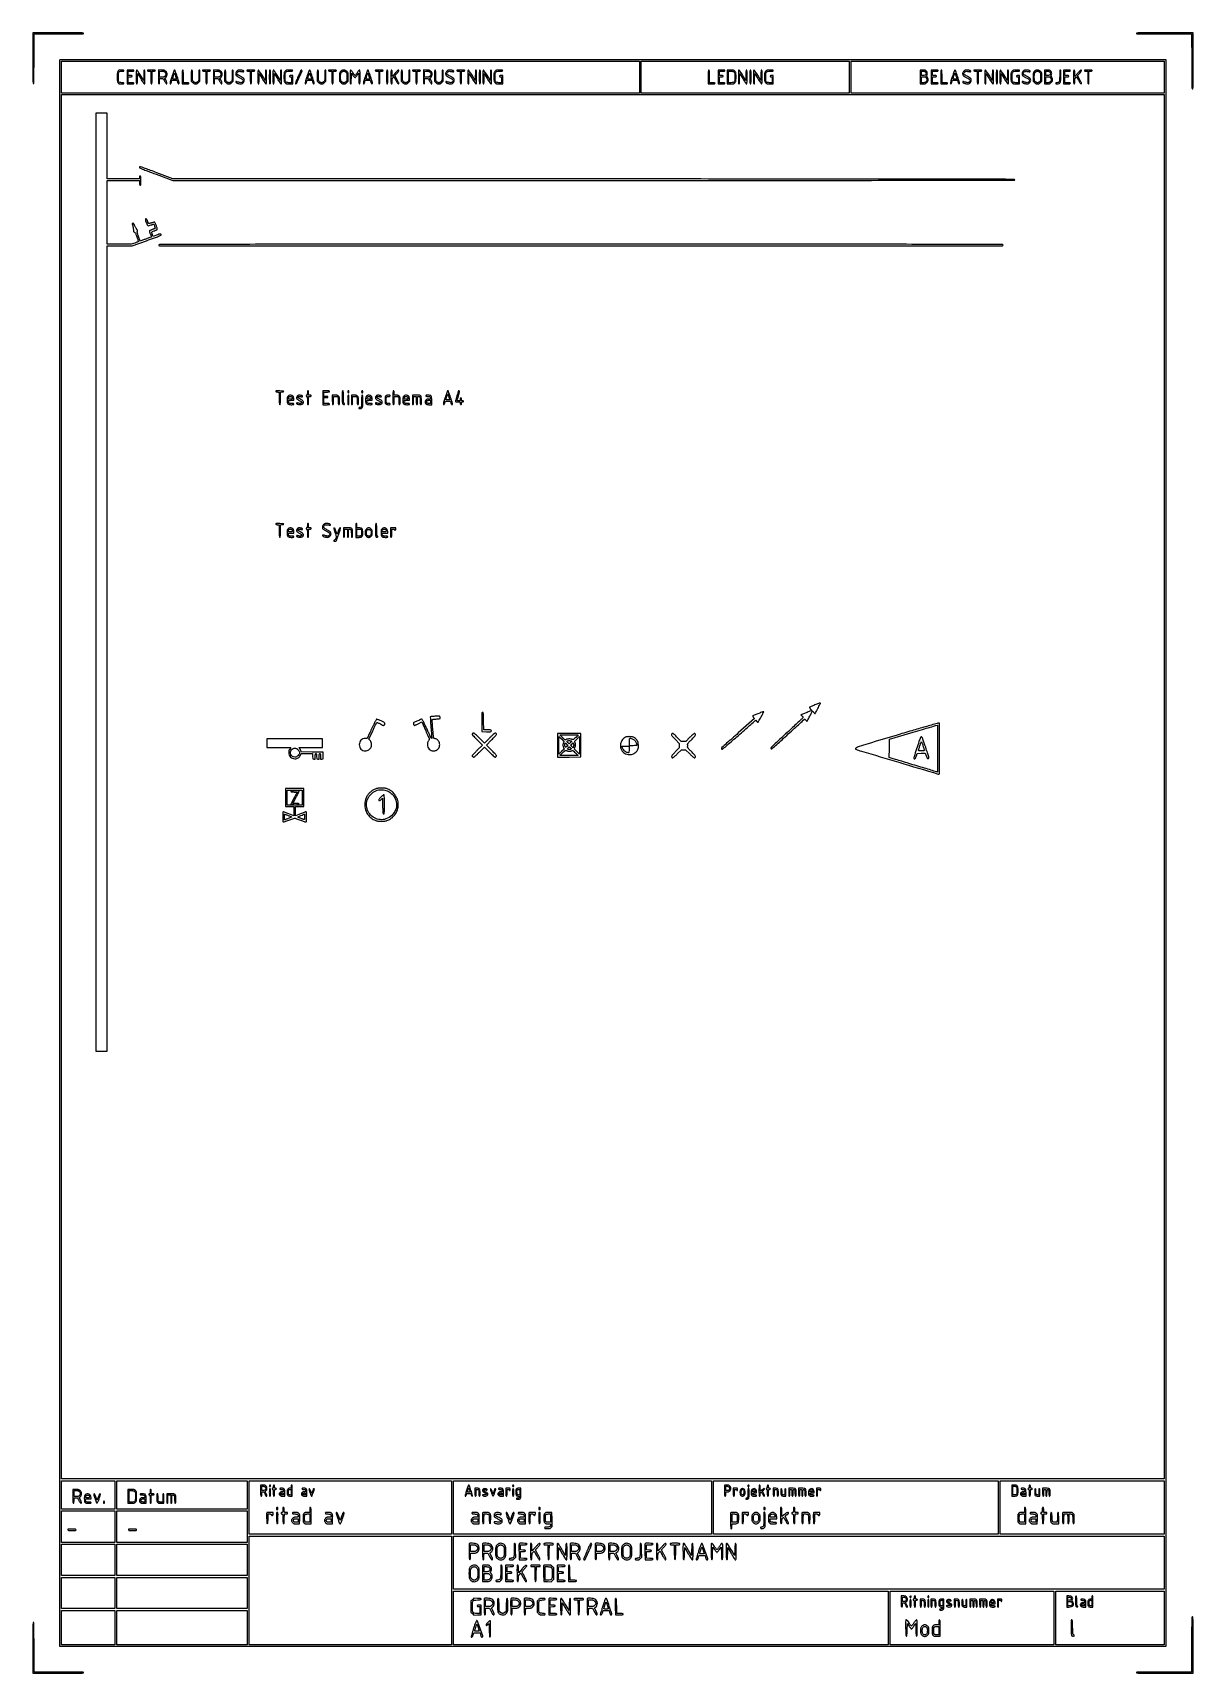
# Model space of a CAD drawing. Extents: x 188 to 3117, y 266 to 4408.
import ezdxf

# ---------------------------------------------------------------- set-up
doc = ezdxf.new("R2010")
doc.units = 0

msp = doc.modelspace()

# ---------------------------------------------------------------- linework, layer by layer
for points in [[(188, 4344, 0.000605), (188.044484, 4307.266479, 0.005253), (188.255859, 4290.916667, 0.004027), (188.571592, 4280.892406, 0.40268), (189.5, 4280, 0.402301), (190.426935, 4280.88983, 0.004212), (190.744, 4290.666667, 0.005378), (190.955471, 4306.638572, 0.000621), (191, 4342.5), (191, 4405), (253.5, 4405, 0.000621), (289.361428, 4405.044529, 0.005378), (305.333333, 4405.256, 0.004212), (315.11017, 4405.573065, 0.402301), (316, 4406.5, 0.40268), (315.107594, 4407.428408, 0.004027), (305.083333, 4407.744141, 0.005253), (288.733521, 4407.955516, 0.000605), (252, 4408), (188, 4408)], [(2974, 4406.5, 0.403896), (2974.900908, 4405.566665, 0.003443), (2985.832192, 4405.255396, 0.00484), (3003.565915, 4405.044335, 0.000555), (3043.493155, 4405), (3112.986309, 4405), (3113.243155, 4335.763622, 0.000464), (3113.441882, 4292.916799, 0.005818), (3113.720686, 4276.710491, 0.006996), (3114.11598, 4267.486653, 0.343576), (3115.25, 4266.190297, 0.454791), (3116.384885, 4267.077376, 0.007238), (3116.74503, 4276.257641, 0.005749), (3116.961504, 4292.611612, 0.000434), (3117, 4336.926676), (3117, 4408), (3045.5, 4408, 0.000539), (3004.405973, 4407.955714, 0.004705), (2986.166667, 4407.744755, 0.003261), (2974.903694, 4407.434972, 0.404284)], [(255.463334, 4338.75, 0.090815), (255.267974, 4337.683939), (255.203633, 3749.926562, 0.000037), (255.180887, 3103.56216, 0.000022), (255.244718, 2336), (255.5, 334.5), (1652.25, 334.249643), (3049, 333.999286), (3049, 2336.999643), (3049, 4340), (1652.468615, 4340, 0.000034), (925.305903, 4339.95058, 0.00019), (535.49339, 4339.749691, 0.000004), (256.545748, 4339.497957, 0.311395)], [(405.22896, 4313.330706, 0.166892), (403.305045, 4311.666099, 0.070273), (401.99908, 4308.456943, 0.045273), (401.230183, 4303.558115, 0.016302), (401, 4296.5, 0.016143), (401.234152, 4289.249405, 0.049655), (402.033793, 4284.411154, 0.081046), (403.436441, 4281.309982, 0.155712), (405.544802, 4279.621181, 0.058677), (406.49352, 4279.379755, 0.010981), (408.27966, 4279.182472, 0.011619), (410.388726, 4279.045593, 0.010394), (412.581787, 4279, 0.012404), (415.282658, 4279.067011, 0.055173), (416.846965, 4279.319211, 0.119074), (417.686746, 4279.785771, 0.209656), (418, 4280.5, 0.208045), (417.689894, 4281.213027, 0.119748), (416.859165, 4281.679841, 0.05579), (415.313751, 4281.932625, 0.012668), (412.654988, 4282, -0.053748), (407.758207, 4282.527908, -0.208731), (405.342348, 4284.27583, -0.120271), (404.236562, 4287.934406, -0.013532), (404, 4296.673753, -0.014201), (404.24231, 4305.203765, -0.124511), (405.366979, 4308.781827, -0.207113), (407.81484, 4310.492876, -0.050443), (412.828741, 4311, 0.01334), (415.387609, 4311.068283, 0.057303), (416.888123, 4311.322516, 0.121304), (417.697429, 4311.789926, 0.204174), (418, 4312.5, 0.21611), (417.674402, 4313.218135, 0.11986), (416.804825, 4313.671805, 0.053038), (415.163969, 4313.896863, 0.011016), (412.25, 4313.921053, 0.007875), (409.95524, 4313.853387, 0.009665), (407.815695, 4313.715073, 0.008311), (406.029306, 4313.534921, 0.066447)], [(426, 4296.5), (426, 4279), (434.5, 4279, 0.00643), (438.980927, 4279.057625, 0.037256), (441.333333, 4279.294118, 0.088943), (442.568808, 4279.74803, 0.266366), (443, 4280.5, 0.241448), (442.622643, 4281.235889, 0.103378), (441.583333, 4281.696429, 0.044348), (439.613168, 4281.938899, 0.008455), (436, 4282), (429, 4282), (429, 4289.5), (429, 4297), (434, 4297, 0.014068), (436.460489, 4297.069243, 0.058865), (437.916667, 4297.325, 0.122766), (438.704941, 4297.79299, 0.200296), (439, 4298.5, 0.200296), (438.704941, 4299.20701, 0.122766), (437.916667, 4299.675, 0.058865), (436.460489, 4299.930757, 0.014068), (434, 4300), (429, 4300), (429, 4305.5), (429, 4311), (436, 4311, 0.008455), (439.613168, 4311.061101, 0.044348), (441.583333, 4311.303571, 0.103378), (442.622643, 4311.764111, 0.241448), (443, 4312.5, 0.266366), (442.568808, 4313.25197, 0.088943), (441.333333, 4313.705882, 0.037256), (438.980927, 4313.942375, 0.00643), (434.5, 4314), (426, 4314)], [(449, 4296.5, 0.002558), (449.049641, 4286.796424, 0.018821), (449.271429, 4282.166667, 0.037964), (449.682219, 4279.643581, 0.346303), (450.5, 4279, 0.319172), (451.290883, 4279.56212, 0.055553), (451.721627, 4281.452837, 0.024652), (451.947973, 4285.00062, 0.003605), (452, 4292.217023), (452, 4305.434046), (460.242246, 4292.217023, 0.006407), (463.492293, 4287.151082, 0.009998), (466.432797, 4282.882501, 0.004582), (469.00811, 4279.367968, 0.236585), (469.742246, 4279, 0.373601), (470.395056, 4279.566908, 0.017221), (470.732032, 4282.728423, 0.01477), (470.944624, 4287.761799, 0.003169), (471, 4296.5, 0.002558), (470.950359, 4306.203576, 0.018821), (470.728571, 4310.833333, 0.037964), (470.317781, 4313.356419, 0.346303), (469.5, 4314, 0.319355), (468.708958, 4313.437372, 0.055434), (468.278324, 4311.543403, 0.024612), (468.052011, 4307.989915, 0.003597), (468, 4300.760415), (468, 4287.52083), (459.75, 4300.741518, 0.006302), (456.497551, 4305.810204, 0.009825), (453.55625, 4310.084179, 0.004471), (450.979888, 4313.607758, 0.232929), (450.25, 4313.981103, 0.37845), (449.602572, 4313.426344, 0.016842), (449.267587, 4310.249734, 0.014663), (449.055455, 4305.209106, 0.003184)], [(477.727647, 4313.394314, 0.230374), (477.410568, 4312.476252, 0.240884), (477.943662, 4311.685301, 0.095015), (479.559899, 4311.157725, 0.031525), (482.059017, 4311), (486, 4311), (486, 4295, 0.002849), (486.050326, 4286.167683, 0.020523), (486.273438, 4281.916667, 0.04313), (486.690936, 4279.618193, 0.338315), (487.5, 4279, 0.33798), (488.308716, 4279.617158, 0.043346), (488.726478, 4281.907084, 0.020595), (488.949645, 4286.143579, 0.002861), (489, 4294.942502), (489, 4310.885004), (493.25, 4311.192502, 0.02253), (494.861774, 4311.382402, 0.038324), (496.179619, 4311.703423, 0.047358), (497.077103, 4312.093707, 0.338658), (497.255085, 4312.5, 0.32823), (496.293153, 4313.304171, 0.00406), (487.785178, 4313.763077, 0.005109), (479.397561, 4314.061365, 0.205504)], [(505, 4296.605885, 0.002539), (505.049597, 4286.8408, 0.018711), (505.2713, 4282.184314, 0.037632), (505.68163, 4279.645263, 0.346817), (506.5, 4279, 0.241448), (507.235889, 4279.377357, 0.103378), (507.696429, 4280.416667, 0.044348), (507.938899, 4282.386832, 0.008455), (508, 4286), (508, 4293), (512.314081, 4293, -0.035747), (515.054105, 4292.803853, -0.141053), (516.58041, 4292.116405, -0.081588), (517.92981, 4290.529014, -0.007339), (520.564081, 4286.002404, 0.007917), (522.12909, 4283.320294, 0.012241), (523.573355, 4281.059646, 0.006593), (524.84202, 4279.229612, 0.241633), (525.281385, 4279.002404, 0.302906), (526.274962, 4279.660723, 0.131054), (526.501636, 4281.307726, 0.062823), (525.816115, 4283.999919, 0.023342), (524.214549, 4287.571973), (521.29361, 4293.348484), (523.745183, 4295.457238, 0.056581), (524.88272, 4296.68471, 0.054174), (525.735504, 4298.153262, 0.047445), (526.334685, 4299.943087, 0.029004), (526.712283, 4302.139738, 0.023972), (526.883261, 4304.794909, 0.080557), (526.633414, 4306.513151, 0.081396), (525.854955, 4308.054816, 0.0248), (524.206308, 4310.095131, 0.033623), (522.178052, 4312.079113, 0.095739), (520.46715, 4313.050203, 0.0617), (518.117213, 4313.531717, 0.008371), (513.092403, 4313.844275), (505, 4314.21177)], [(521.545455, 4308.545455, -0.046014), (522.484854, 4307.415182, -0.03719), (523.278977, 4306.050852, -0.038507), (523.823919, 4304.669695, -0.074846), (524, 4303.5, -0.074846), (523.823919, 4302.330305, -0.038507), (523.278977, 4300.949148, -0.03719), (522.484854, 4299.584818, -0.046014), (521.545455, 4298.454545, -0.047901), (520.027486, 4297.202554, -0.074196), (518.497406, 4296.471311, -0.056767), (516.538136, 4296.106098, -0.017721), (513.545455, 4296), (508, 4296), (508, 4303.5), (508, 4311), (513.545455, 4311, -0.017721), (516.538136, 4310.893902, -0.056767), (518.497406, 4310.528689, -0.074196), (520.027486, 4309.797446, -0.047901)], [(538.820046, 4297.004537, 0.005321), (535.606564, 4286.971813, 0.034569), (534.396966, 4281.810931, 0.164214), (534.727442, 4279.819022, 0.432978), (535.972437, 4279.482965, 0.124653), (536.419122, 4279.944364, 0.019757), (537.007564, 4281.070088, 0.020865), (537.605434, 4282.482501, 0.016903), (538.130724, 4284.041982), (539.316575, 4288), (545.580736, 4288), (551.844896, 4288), (553.04325, 4284.25, 0.018297), (554.115384, 4281.275025, 0.080399), (555.076545, 4279.682204, 0.20756), (556.019478, 4279.217264, 0.211623), (556.992936, 4279.592936, 0.280469), (557.491863, 4281.644954, 0.002551), (552.426217, 4297.271705, 0.002409), (547.190266, 4312.893856, 0.32104), (545.645072, 4314, 0.30225), (545.034273, 4313.593649, 0.003712), (543.152942, 4309.007583, 0.009451), (541.06879, 4303.519969, 0.005862)], [(565, 4296.5), (565, 4279), (573.5, 4279, 0.00643), (577.980927, 4279.057625, 0.037256), (580.333333, 4279.294118, 0.088943), (581.568808, 4279.74803, 0.266366), (582, 4280.5, 0.241448), (581.622643, 4281.235889, 0.103378), (580.583333, 4281.696429, 0.044348), (578.613168, 4281.938899, 0.008455), (575, 4282), (568, 4282), (568, 4298, 0.002849), (567.949674, 4306.832317, 0.020523), (567.726563, 4311.083333, 0.04313), (567.309064, 4313.381807, 0.338315), (566.5, 4314, 0.346303), (565.682219, 4313.356419, 0.037964), (565.271429, 4310.833333, 0.018821), (565.049641, 4306.203576, 0.002558)], [(588, 4299.9), (588, 4285.8), (591.4, 4282.4, 0.02563), (593.343484, 4280.646167, 0.065653), (594.954062, 4279.654762, 0.071075), (596.68832, 4279.158412, 0.034223), (599, 4279, 0.034223), (601.31168, 4279.158412, 0.071075), (603.045938, 4279.654762, 0.065653), (604.656516, 4280.646167, 0.02563), (606.6, 4282.4), (610, 4285.8), (610, 4299.9, 0.003326), (609.948588, 4307.629, 0.023174), (609.723404, 4311.4, 0.051147), (609.296959, 4313.418679, 0.325961), (608.5, 4314, 0.321785), (607.706821, 4313.430573, 0.053858), (607.277685, 4311.492424, 0.024081), (607.051789, 4307.861602, 0.003496), (607, 4300.454545, -0.003229), (606.944733, 4291.896016, -0.034841), (606.659396, 4288.448117, -0.086057), (605.952354, 4286.342182, -0.072576), (604.545455, 4284.454545, -0.045205), (603.309031, 4283.42354, -0.047034), (601.923153, 4282.647059, -0.048581), (600.461429, 4282.163281, -0.05569), (599, 4282, -0.05569), (597.538571, 4282.163281, -0.048581), (596.076847, 4282.647059, -0.047034), (594.690969, 4283.42354, -0.045205), (593.454545, 4284.454545, -0.072576), (592.047646, 4286.342182, -0.086057), (591.340604, 4288.448117, -0.034841), (591.055267, 4291.896016, -0.003229), (591, 4300.454545, 0.003496), (590.948211, 4307.861602, 0.024081), (590.722315, 4311.492424, 0.053858), (590.293179, 4313.430573, 0.321785), (589.5, 4314, 0.325961), (588.703041, 4313.418679, 0.051147), (588.276596, 4311.4, 0.023174), (588.051412, 4307.629, 0.003326)], [(616.727647, 4313.394314, 0.230374), (616.410568, 4312.476252, 0.240884), (616.943662, 4311.685301, 0.095015), (618.559899, 4311.157725, 0.031525), (621.059017, 4311), (625, 4311), (625, 4295, 0.002849), (625.050326, 4286.167683, 0.020523), (625.273438, 4281.916667, 0.04313), (625.690936, 4279.618193, 0.338315), (626.5, 4279, 0.33798), (627.308716, 4279.617158, 0.043346), (627.726478, 4281.907084, 0.020595), (627.949645, 4286.143579, 0.002861), (628, 4294.942502), (628, 4310.885004), (632.25, 4311.192502, 0.02253), (633.861774, 4311.382402, 0.038324), (635.179619, 4311.703423, 0.047358), (636.077103, 4312.093707, 0.338658), (636.255085, 4312.5, 0.32823), (635.293153, 4313.304171, 0.00406), (626.785178, 4313.763077, 0.005109), (618.397561, 4314.061365, 0.205504)], [(644, 4296.605885, 0.002539), (644.049597, 4286.8408, 0.018711), (644.2713, 4282.184314, 0.037632), (644.68163, 4279.645263, 0.346817), (645.5, 4279, 0.241448), (646.235889, 4279.377357, 0.103378), (646.696429, 4280.416667, 0.044348), (646.938899, 4282.386832, 0.008455), (647, 4286), (647, 4293), (651.314081, 4293, -0.035747), (654.054105, 4292.803853, -0.141053), (655.58041, 4292.116405, -0.081588), (656.92981, 4290.529014, -0.007339), (659.564081, 4286.002404, 0.007917), (661.12909, 4283.320294, 0.012241), (662.573355, 4281.059646, 0.006593), (663.84202, 4279.229612, 0.241633), (664.281385, 4279.002404, 0.302906), (665.274962, 4279.660723, 0.131054), (665.501636, 4281.307726, 0.062823), (664.816115, 4283.999919, 0.023342), (663.214549, 4287.571973), (660.29361, 4293.348484), (662.745183, 4295.457238, 0.056581), (663.88272, 4296.68471, 0.054174), (664.735504, 4298.153262, 0.047445), (665.334685, 4299.943087, 0.029004), (665.712283, 4302.139738, 0.023972), (665.883261, 4304.794909, 0.080557), (665.633414, 4306.513151, 0.081396), (664.854955, 4308.054816, 0.0248), (663.206308, 4310.095131, 0.033623), (661.178052, 4312.079113, 0.095739), (659.46715, 4313.050203, 0.0617), (657.117213, 4313.531717, 0.008371), (652.092403, 4313.844275), (644, 4314.21177)], [(660.545455, 4308.545455, -0.046014), (661.484854, 4307.415182, -0.03719), (662.278977, 4306.050852, -0.038507), (662.823919, 4304.669695, -0.074846), (663, 4303.5, -0.074846), (662.823919, 4302.330305, -0.038507), (662.278977, 4300.949148, -0.03719), (661.484854, 4299.584818, -0.046014), (660.545455, 4298.454545, -0.047901), (659.027486, 4297.202554, -0.074196), (657.497406, 4296.471311, -0.056767), (655.538136, 4296.106098, -0.017721), (652.545455, 4296), (647, 4296), (647, 4303.5), (647, 4311), (652.545455, 4311, -0.017721), (655.538136, 4310.893902, -0.056767), (657.497406, 4310.528689, -0.074196), (659.027486, 4309.797446, -0.047901)], [(672, 4299.9), (672, 4285.8), (675.4, 4282.4, 0.02563), (677.343484, 4280.646167, 0.065653), (678.954062, 4279.654762, 0.071075), (680.68832, 4279.158412, 0.034223), (683, 4279, 0.034223), (685.31168, 4279.158412, 0.071075), (687.045938, 4279.654762, 0.065653), (688.656516, 4280.646167, 0.02563), (690.6, 4282.4), (694, 4285.8), (694, 4299.9, 0.003326), (693.948588, 4307.629, 0.023174), (693.723404, 4311.4, 0.051147), (693.296959, 4313.418679, 0.325961), (692.5, 4314, 0.321785), (691.706821, 4313.430573, 0.053858), (691.277685, 4311.492424, 0.024081), (691.051789, 4307.861602, 0.003496), (691, 4300.454545, -0.003229), (690.944733, 4291.896016, -0.034841), (690.659396, 4288.448117, -0.086057), (689.952354, 4286.342182, -0.072576), (688.545455, 4284.454545, -0.045205), (687.309031, 4283.42354, -0.047034), (685.923153, 4282.647059, -0.048581), (684.461429, 4282.163281, -0.05569), (683, 4282, -0.05569), (681.538571, 4282.163281, -0.048581), (680.076847, 4282.647059, -0.047034), (678.690969, 4283.42354, -0.045205), (677.454545, 4284.454545, -0.072576), (676.047646, 4286.342182, -0.086057), (675.340604, 4288.448117, -0.034841), (675.055267, 4291.896016, -0.003229), (675, 4300.454545, 0.003496), (674.948211, 4307.861602, 0.024081), (674.722315, 4311.492424, 0.053858), (674.293179, 4313.430573, 0.321785), (673.5, 4314, 0.325961), (672.703041, 4313.418679, 0.051147), (672.276596, 4311.4, 0.023174), (672.051412, 4307.629, 0.003326)], [(702.923077, 4311.076923, 0.070726), (701.026714, 4308.552022, 0.088086), (700.084908, 4305.77752, 0.095647), (700.192593, 4303.031027, 0.100706), (701.319816, 4300.577304, 0.081358), (702.264141, 4299.648586, 0.010944), (704.581427, 4298.087552, 0.012396), (707.436728, 4296.352077, 0.010149), (710.569816, 4294.636174, -0.022797), (715.962469, 4291.502963, -0.107877), (718.47125, 4288.986884, -0.209064), (718.854653, 4286.562275, -0.120631), (717.42537, 4283.917535, -0.11243), (715.529264, 4282.588604, -0.092107), (713.099865, 4282.086783, -0.06486), (709.93604, 4282.434728, -0.026275), (705.772711, 4283.684432, 0.021454), (702.509872, 4284.698216, 0.123579), (700.71607, 4284.720528, 0.417624), (700.250122, 4283.95387, 0.112375), (700.965737, 4282.541284, 0.113711), (702.663558, 4281.24624, 0.03388), (705.737389, 4280.098221, 0.033312), (709.332661, 4279.282519, 0.038727), (712.826923, 4279.005577, 0.143724), (717.222053, 4280.287597, 0.118534), (720.618199, 4283.821521, 0.124658), (721.931448, 4288.362553, 0.16776), (720.680184, 4292.422696, 0.081358), (719.735859, 4293.351414, 0.010944), (717.418573, 4294.912448, 0.012396), (714.563272, 4296.647923, 0.010149), (711.430184, 4298.363826, -0.008885), (707.176852, 4300.6793, -0.043856), (704.932839, 4302.227568, -0.082713), (703.73277, 4303.612131, -0.108954), (703.18962, 4305.187384, -0.14805), (703.653804, 4307.753146, -0.140575), (705.468775, 4309.692564, -0.108127), (708.483302, 4310.70426, -0.064785), (712.276397, 4310.624552, 0.002895), (717.233498, 4309.902668, 0.03507), (719.151919, 4309.770646, 0.117216), (720.132218, 4310.005112, 0.192785), (720.687816, 4310.636333, 0.36542), (720.254457, 4311.788265, 0.049506), (717.701848, 4312.901808, 0.042603), (714.144307, 4313.724522, 0.035542), (710.273854, 4314, 0.029077), (707.89295, 4313.861423, 0.065646), (706.144749, 4313.41991, 0.06824), (704.612255, 4312.553107, 0.033606)], [(728.727647, 4313.394314, 0.230374), (728.410568, 4312.476252, 0.240884), (728.943662, 4311.685301, 0.095015), (730.559899, 4311.157725, 0.031525), (733.059017, 4311), (737, 4311), (737, 4295, 0.002849), (737.050326, 4286.167683, 0.020523), (737.273438, 4281.916667, 0.04313), (737.690936, 4279.618193, 0.338315), (738.5, 4279, 0.33798), (739.308716, 4279.617158, 0.043346), (739.726478, 4281.907084, 0.020595), (739.949645, 4286.143579, 0.002861), (740, 4294.942502), (740, 4310.885004), (744.25, 4311.192502, 0.02253), (745.861774, 4311.382402, 0.038324), (747.179619, 4311.703423, 0.047358), (748.077103, 4312.093707, 0.338658), (748.255085, 4312.5, 0.32823), (747.293153, 4313.304171, 0.00406), (738.785178, 4313.763077, 0.005109), (730.397561, 4314.061365, 0.205504)], [(756, 4296.5, 0.002558), (756.049641, 4286.796424, 0.018821), (756.271429, 4282.166667, 0.037964), (756.682219, 4279.643581, 0.346303), (757.5, 4279, 0.319172), (758.290883, 4279.56212, 0.055553), (758.721627, 4281.452837, 0.024652), (758.947973, 4285.00062, 0.003605), (759, 4292.217023), (759, 4305.434046), (767.242246, 4292.217023, 0.006407), (770.492293, 4287.151082, 0.009998), (773.432797, 4282.882501, 0.004582), (776.00811, 4279.367968, 0.236585), (776.742246, 4279, 0.373601), (777.395056, 4279.566908, 0.017221), (777.732032, 4282.728423, 0.01477), (777.944624, 4287.761799, 0.003169), (778, 4296.5, 0.002558), (777.950359, 4306.203576, 0.018821), (777.728571, 4310.833333, 0.037964), (777.317781, 4313.356419, 0.346303), (776.5, 4314, 0.319355), (775.708958, 4313.437372, 0.055434), (775.278324, 4311.543403, 0.024612), (775.052011, 4307.989915, 0.003597), (775, 4300.760415), (775, 4287.52083), (766.75, 4300.741518, 0.006302), (763.497551, 4305.810204, 0.009825), (760.55625, 4310.084179, 0.004471), (757.979888, 4313.607758, 0.232929), (757.25, 4313.981103, 0.37845), (756.602572, 4313.426344, 0.016842), (756.267587, 4310.249734, 0.014663), (756.055455, 4305.209106, 0.003184)], [(785, 4296.5, 0.002558), (785.049641, 4286.796424, 0.018821), (785.271429, 4282.166667, 0.037964), (785.682219, 4279.643581, 0.346303), (786.5, 4279, 0.346303), (787.317781, 4279.643581, 0.037964), (787.728571, 4282.166667, 0.018821), (787.950359, 4286.796424, 0.002558), (788, 4296.5, 0.002558), (787.950359, 4306.203576, 0.018821), (787.728571, 4310.833333, 0.037964), (787.317781, 4313.356419, 0.346303), (786.5, 4314, 0.346303), (785.682219, 4313.356419, 0.037964), (785.271429, 4310.833333, 0.018821), (785.049641, 4306.203576, 0.002558)], [(794, 4296.5, 0.002558), (794.049641, 4286.796424, 0.018821), (794.271429, 4282.166667, 0.037964), (794.682219, 4279.643581, 0.346303), (795.5, 4279, 0.319172), (796.290883, 4279.56212, 0.055553), (796.721627, 4281.452837, 0.024652), (796.947973, 4285.00062, 0.003605), (797, 4292.217023), (797, 4305.434046), (805.242246, 4292.217023, 0.006407), (808.492293, 4287.151082, 0.009998), (811.432797, 4282.882501, 0.004582), (814.00811, 4279.367968, 0.236585), (814.742246, 4279, 0.373601), (815.395056, 4279.566908, 0.017221), (815.732032, 4282.728423, 0.01477), (815.944624, 4287.761799, 0.003169), (816, 4296.5, 0.002558), (815.950359, 4306.203576, 0.018821), (815.728571, 4310.833333, 0.037964), (815.317781, 4313.356419, 0.346303), (814.5, 4314, 0.319355), (813.708958, 4313.437372, 0.055434), (813.278324, 4311.543403, 0.024612), (813.052011, 4307.989915, 0.003597), (813, 4300.760415), (813, 4287.52083), (804.75, 4300.741518, 0.006302), (801.497551, 4305.810204, 0.009825), (798.55625, 4310.084179, 0.004471), (795.979888, 4313.607758, 0.232929), (795.25, 4313.981103, 0.37845), (794.602572, 4313.426344, 0.016842), (794.267587, 4310.249734, 0.014663), (794.055455, 4305.209106, 0.003184)], [(824.923077, 4311.076923, 0.047614), (823.189915, 4308.978013, 0.099624), (822.375413, 4307.032548, 0.045588), (822.059463, 4304.085209, 0.00392), (822, 4296.5, 0.00392), (822.059463, 4288.914791, 0.045588), (822.375413, 4285.967452, 0.099624), (823.189915, 4284.021987, 0.047614), (824.923077, 4281.923077, 0.039282), (826.878949, 4280.252551, 0.092416), (828.605991, 4279.430952, 0.056851), (830.987562, 4279.080383, 0.008143), (835.923077, 4279), (844, 4279), (844, 4289.5), (844, 4300), (840, 4300, 0.020272), (838.111825, 4299.923415, 0.069535), (836.916667, 4299.65625, 0.128937), (836.249641, 4299.184843, 0.176579), (836, 4298.5, 0.140575), (836.177821, 4297.88002, 0.118484), (836.666667, 4297.4, 0.088208), (837.456621, 4297.09863, 0.04716), (838.5, 4297, -0.088353), (839.946822, 4296.742326, -0.227967), (840.666667, 4296, -0.075599), (840.951694, 4294.347869, -0.004982), (841, 4289.5), (841, 4282), (834.654988, 4282, -0.041343), (829.007875, 4282.467736, -0.208848), (826.417342, 4284.154092, -0.132673), (825.243426, 4287.718488, -0.013589), (825, 4296.673753, -0.014658), (825.262983, 4305.64234, -0.15381), (826.554597, 4309.034067, -0.200369), (829.409088, 4310.616576, -0.027684), (836.328741, 4311, 0.007418), (840.330015, 4311.059367, 0.040879), (842.471457, 4311.298884, 0.096738), (843.597731, 4311.756552, 0.253199), (844, 4312.5, 0.259823), (843.583324, 4313.247716, 0.092857), (842.403846, 4313.703571, 0.039025), (840.15908, 4313.941533, 0.006901), (835.923077, 4314, 0.008143), (830.987562, 4313.919617, 0.056851), (828.605991, 4313.569048, 0.092416), (826.878949, 4312.747449, 0.039282)], [(863.517746, 4310.75, -0.002577), (862.665385, 4308.771326, -0.000322), (860.791187, 4304.489062, -0.000379), (858.558498, 4299.407115, -0.000314), (856.173997, 4294, 0.006566), (853.800436, 4288.430101, 0.013085), (852.096433, 4283.951151, 0.008117), (850.912349, 4280.391608, 0.271483), (851.105224, 4279.55, 0.088238), (851.548197, 4279.220665, 0.123211), (852.028095, 4279.114308, 0.116584), (852.521165, 4279.245057, 0.07365), (853.001373, 4279.601373, 0.092385), (854.877172, 4282.336454, 0.002177), (861.13611, 4296.637062, 0.001025), (867.57605, 4311.611542, 0.244101), (867.468239, 4313.05139, 0.148214), (866.575998, 4313.838592, 0.243695), (865.59355, 4313.789997, 0.124936), (864.55299, 4312.768653, 0.03615)], [(879.820046, 4297.004537, 0.005321), (876.606564, 4286.971813, 0.034569), (875.396966, 4281.810931, 0.164214), (875.727442, 4279.819022, 0.432978), (876.972437, 4279.482965, 0.124653), (877.419122, 4279.944364, 0.019757), (878.007564, 4281.070088, 0.020865), (878.605434, 4282.482501, 0.016903), (879.130724, 4284.041982), (880.316575, 4288), (886.580736, 4288), (892.844896, 4288), (894.04325, 4284.25, 0.018297), (895.115384, 4281.275025, 0.080399), (896.076545, 4279.682204, 0.20756), (897.019478, 4279.217264, 0.211623), (897.992936, 4279.592936, 0.280469), (898.491863, 4281.644954, 0.002551), (893.426217, 4297.271705, 0.002409), (888.190266, 4312.893856, 0.32104), (886.645072, 4314, 0.30225), (886.034273, 4313.593649, 0.003712), (884.152942, 4309.007583, 0.009451), (882.06879, 4303.519969, 0.005862)], [(906, 4299.9), (906, 4285.8), (909.4, 4282.4, 0.02563), (911.343484, 4280.646167, 0.065653), (912.954062, 4279.654762, 0.071075), (914.68832, 4279.158412, 0.034223), (917, 4279, 0.034223), (919.31168, 4279.158412, 0.071075), (921.045938, 4279.654762, 0.065653), (922.656516, 4280.646167, 0.02563), (924.6, 4282.4), (928, 4285.8), (928, 4299.9, 0.003326), (927.948588, 4307.629, 0.023174), (927.723404, 4311.4, 0.051147), (927.296959, 4313.418679, 0.325961), (926.5, 4314, 0.321785), (925.706821, 4313.430573, 0.053858), (925.277685, 4311.492424, 0.024081), (925.051789, 4307.861602, 0.003496), (925, 4300.454545, -0.003229), (924.944733, 4291.896016, -0.034841), (924.659396, 4288.448117, -0.086057), (923.952354, 4286.342182, -0.072576), (922.545455, 4284.454545, -0.045205), (921.309031, 4283.42354, -0.047034), (919.923153, 4282.647059, -0.048581), (918.461429, 4282.163281, -0.05569), (917, 4282, -0.05569), (915.538571, 4282.163281, -0.048581), (914.076847, 4282.647059, -0.047034), (912.690969, 4283.42354, -0.045205), (911.454545, 4284.454545, -0.072576), (910.047646, 4286.342182, -0.086057), (909.340604, 4288.448117, -0.034841), (909.055267, 4291.896016, -0.003229), (909, 4300.454545, 0.003496), (908.948211, 4307.861602, 0.024081), (908.722315, 4311.492424, 0.053858), (908.293179, 4313.430573, 0.321785), (907.5, 4314, 0.325961), (906.703041, 4313.418679, 0.051147), (906.276596, 4311.4, 0.023174), (906.051412, 4307.629, 0.003326)], [(934.727647, 4313.394314, 0.230374), (934.410568, 4312.476252, 0.240884), (934.943662, 4311.685301, 0.095015), (936.559899, 4311.157725, 0.031525), (939.059017, 4311), (943, 4311), (943, 4295, 0.002849), (943.050326, 4286.167683, 0.020523), (943.273438, 4281.916667, 0.04313), (943.690936, 4279.618193, 0.338315), (944.5, 4279, 0.33798), (945.308716, 4279.617158, 0.043346), (945.726478, 4281.907084, 0.020595), (945.949645, 4286.143579, 0.002861), (946, 4294.942502), (946, 4310.885004), (950.25, 4311.192502, 0.02253), (951.861774, 4311.382402, 0.038324), (953.179619, 4311.703423, 0.047358), (954.077103, 4312.093707, 0.338658), (954.255085, 4312.5, 0.32823), (953.293153, 4313.304171, 0.00406), (944.785178, 4313.763077, 0.005109), (936.397561, 4314.061365, 0.205504)], [(968.388117, 4313.071104, 0.052615), (967.427436, 4312.534022, 0.022747), (966.268528, 4311.633858, 0.022207), (965.111596, 4310.55545, 0.027404), (964.138117, 4309.448458, 0.063555), (962.996243, 4307.541701, 0.063047), (962.366011, 4305.404127, 0.034167), (962.072153, 4302.23553, 0.006042), (962, 4296.265141), (962, 4285.8), (965.4, 4282.4, 0.02563), (967.343484, 4280.646167, 0.065653), (968.954062, 4279.654762, 0.071075), (970.68832, 4279.158412, 0.034223), (973, 4279, 0.034223), (975.31168, 4279.158412, 0.071075), (977.045938, 4279.654762, 0.065653), (978.656516, 4280.646167, 0.02563), (980.6, 4282.4), (984, 4285.8), (984, 4296.384223, 0.005096), (983.932591, 4302.997739, 0.044593), (983.612354, 4305.910285, 0.086839), (982.833956, 4307.906024, 0.046065), (981.25, 4310.045967, 0.085958), (978.612249, 4312.135934, 0.066987), (975.189566, 4313.442942, 0.067616), (971.5781, 4313.79063, 0.091654)], [(978.545455, 4308.545455, -0.059895), (979.910475, 4306.807379, -0.086486), (980.622038, 4304.992019, -0.044271), (980.930722, 4302.260628, -0.006013), (981, 4296.5, -0.006013), (980.930722, 4290.739372, -0.044271), (980.622038, 4288.007981, -0.086486), (979.910475, 4286.192621, -0.059895), (978.545455, 4284.454545, -0.045205), (977.309031, 4283.42354, -0.047034), (975.923153, 4282.647059, -0.048581), (974.461429, 4282.163281, -0.05569), (973, 4282, -0.05569), (971.538571, 4282.163281, -0.048581), (970.076847, 4282.647059, -0.047034), (968.690969, 4283.42354, -0.045205), (967.454545, 4284.454545, -0.059895), (966.089525, 4286.192621, -0.086486), (965.377962, 4288.007981, -0.044271), (965.069278, 4290.739372, -0.006013), (965, 4296.5, -0.006013), (965.069278, 4302.260628, -0.044271), (965.377962, 4304.992019, -0.086486), (966.089525, 4306.807379, -0.059895), (967.454545, 4308.545455, -0.045205), (968.690969, 4309.57646, -0.047034), (970.076847, 4310.352941, -0.048581), (971.538571, 4310.836719, -0.05569), (973, 4311, -0.05569), (974.461429, 4310.836719, -0.048581), (975.923153, 4310.352941, -0.047034), (977.309031, 4309.57646, -0.045205)], [(989, 4296.5, 0.002558), (989.049641, 4286.796424, 0.018821), (989.271429, 4282.166667, 0.037964), (989.682219, 4279.643581, 0.346303), (990.5, 4279, 0.323059), (991.294317, 4279.573028, 0.053031), (991.722649, 4281.535107, 0.023804), (991.948327, 4285.207689, 0.003443), (992, 4292.710642), (992, 4306.421284), (996.192188, 4300.710642, 0.011831), (997.879376, 4298.522791, 0.017073), (999.480635, 4296.677501, 0.012827), (1000.873276, 4295.254194, 0.195078), (1001.5, 4295, 0.195078), (1002.126724, 4295.254194, 0.012827), (1003.519365, 4296.677501, 0.017073), (1005.120624, 4298.522791, 0.011831), (1006.807812, 4300.710642), (1011, 4306.421284), (1011, 4292.710642, 0.003443), (1011.051673, 4285.207689, 0.023804), (1011.277351, 4281.535107, 0.053031), (1011.705683, 4279.573028, 0.323059), (1012.5, 4279, 0.346303), (1013.317781, 4279.643581, 0.037964), (1013.728571, 4282.166667, 0.018821), (1013.950359, 4286.796424, 0.002558), (1014, 4296.5, 0.002977), (1013.946266, 4305.52328, 0.015895), (1013.731093, 4310.444341, 0.021933), (1013.375908, 4313.406354, 0.367181), (1012.676512, 4314, 0.202931), (1011.941885, 4313.689037, 0.013139), (1010.337775, 4311.945139, 0.017472), (1008.50075, 4309.684821, 0.012027), (1006.573368, 4307.00473, -0.008844), (1004.691862, 4304.352985, -0.014563), (1002.997878, 4302.187839, -0.008215), (1001.542633, 4300.492928, -0.364597), (1001.113344, 4300.42995, -0.093269), (1000.699195, 4300.80778, -0.002909), (999.323136, 4302.658263, -0.00559), (997.732145, 4304.875513, -0.003833), (995.974432, 4307.42522, 0.01222), (994.174843, 4309.944188, 0.017729), (992.456064, 4312.068658, 0.013456), (990.953957, 4313.7052, 0.203047), (990.257944, 4314, 0.373583), (989.604997, 4313.433008, 0.017233), (989.267971, 4310.272103, 0.014773), (989.055371, 4305.239052, 0.003168)], [(1026.820046, 4297.004537, 0.005321), (1023.606564, 4286.971813, 0.034569), (1022.396966, 4281.810931, 0.164214), (1022.727442, 4279.819022, 0.432978), (1023.972437, 4279.482965, 0.124653), (1024.419122, 4279.944364, 0.019757), (1025.007564, 4281.070088, 0.020865), (1025.605434, 4282.482501, 0.016903), (1026.130724, 4284.041982), (1027.316575, 4288), (1033.580736, 4288), (1039.844896, 4288), (1041.04325, 4284.25, 0.018297), (1042.115384, 4281.275025, 0.080399), (1043.076545, 4279.682204, 0.20756), (1044.019478, 4279.217264, 0.211623), (1044.992936, 4279.592936, 0.280469), (1045.491863, 4281.644954, 0.002551), (1040.426217, 4297.271705, 0.002409), (1035.190266, 4312.893856, 0.32104), (1033.645072, 4314, 0.30225), (1033.034273, 4313.593649, 0.003712), (1031.152942, 4309.007583, 0.009451), (1029.06879, 4303.519969, 0.005862)], [(1052.727647, 4313.394314, 0.230374), (1052.410568, 4312.476252, 0.240884), (1052.943662, 4311.685301, 0.095015), (1054.559899, 4311.157725, 0.031525), (1057.059017, 4311), (1061, 4311), (1061, 4295, 0.002849), (1061.050326, 4286.167683, 0.020523), (1061.273438, 4281.916667, 0.04313), (1061.690936, 4279.618193, 0.338315), (1062.5, 4279, 0.33798), (1063.308716, 4279.617158, 0.043346), (1063.726478, 4281.907084, 0.020595), (1063.949645, 4286.143579, 0.002861), (1064, 4294.942502), (1064, 4310.885004), (1068.25, 4311.192502, 0.02253), (1069.861774, 4311.382402, 0.038324), (1071.179619, 4311.703423, 0.047358), (1072.077103, 4312.093707, 0.338658), (1072.255085, 4312.5, 0.32823), (1071.293153, 4313.304171, 0.00406), (1062.785178, 4313.763077, 0.005109), (1054.397561, 4314.061365, 0.205504)], [(1081, 4296.5, 0.002558), (1081.049641, 4286.796424, 0.018821), (1081.271429, 4282.166667, 0.037964), (1081.682219, 4279.643581, 0.346303), (1082.5, 4279, 0.346303), (1083.317781, 4279.643581, 0.037964), (1083.728571, 4282.166667, 0.018821), (1083.950359, 4286.796424, 0.002558), (1084, 4296.5, 0.002558), (1083.950359, 4306.203576, 0.018821), (1083.728571, 4310.833333, 0.037964), (1083.317781, 4313.356419, 0.346303), (1082.5, 4314, 0.346303), (1081.682219, 4313.356419, 0.037964), (1081.271429, 4310.833333, 0.018821), (1081.049641, 4306.203576, 0.002558)], [(1092, 4296.5, 0.002558), (1092.049641, 4286.796424, 0.018821), (1092.271429, 4282.166667, 0.037964), (1092.682219, 4279.643581, 0.346303), (1093.5, 4279, 0.23823), (1094.233805, 4279.370665, 0.105133), (1094.69506, 4280.387614, 0.045342), (1094.93839, 4282.313229, 0.00877), (1095, 4285.825686, -0.011367), (1095.086616, 4289.635007, -0.051854), (1095.415299, 4291.823349, -0.082025), (1096.103922, 4293.380475, -0.059204), (1097.327004, 4294.837478), (1099.654008, 4297.023585), (1104.577004, 4288.021105, 0.013649), (1107.680754, 4282.696024, 0.055974), (1109.989055, 4279.763473, 0.290631), (1111.271491, 4279.468009, 0.318002), (1112, 4280.497621, 0.105571), (1111.79423, 4281.461316, 0.006046), (1110.515732, 4284.228411, 0.00901), (1108.88277, 4287.500202, 0.006481), (1106.947172, 4291.09514), (1101.894345, 4300.195038), (1106.947172, 4305.537659, 0.020014), (1110.018694, 4309.057361, 0.063503), (1111.650687, 4311.715336, 0.185795), (1111.738272, 4313.266264, 0.333166), (1110.75, 4313.966754, 0.181199), (1109.997735, 4313.661833, 0.007209), (1107.810937, 4311.591597, 0.011911), (1105.272901, 4308.997799, 0.008059), (1102.5, 4305.927798), (1095.5, 4297.922088), (1095.209558, 4305.961044, 0.007676), (1095.000052, 4310.028272, 0.036899), (1094.675271, 4312.323301, 0.077782), (1094.188527, 4313.579737, 0.267614), (1093.459558, 4314, 0.351533), (1092.668182, 4313.365161, 0.03387), (1092.270851, 4310.752516, 0.018161), (1092.050535, 4306.057651, 0.002644)], [(1118, 4299.9), (1118, 4285.8), (1121.4, 4282.4, 0.02563), (1123.343484, 4280.646167, 0.065653), (1124.954062, 4279.654762, 0.071075), (1126.68832, 4279.158412, 0.034223), (1129, 4279, 0.034223), (1131.31168, 4279.158412, 0.071075), (1133.045938, 4279.654762, 0.065653), (1134.656516, 4280.646167, 0.02563), (1136.6, 4282.4), (1140, 4285.8), (1140, 4299.9, 0.003326), (1139.948588, 4307.629, 0.023174), (1139.723404, 4311.4, 0.051147), (1139.296959, 4313.418679, 0.325961), (1138.5, 4314, 0.321785), (1137.706821, 4313.430573, 0.053858), (1137.277685, 4311.492424, 0.024081), (1137.051789, 4307.861602, 0.003496), (1137, 4300.454545, -0.003229), (1136.944733, 4291.896016, -0.034841), (1136.659396, 4288.448117, -0.086057), (1135.952354, 4286.342182, -0.072576), (1134.545455, 4284.454545, -0.045205), (1133.309031, 4283.42354, -0.047034), (1131.923153, 4282.647059, -0.048581), (1130.461429, 4282.163281, -0.05569), (1129, 4282, -0.05569), (1127.538571, 4282.163281, -0.048581), (1126.076847, 4282.647059, -0.047034), (1124.690969, 4283.42354, -0.045205), (1123.454545, 4284.454545, -0.072576), (1122.047646, 4286.342182, -0.086057), (1121.340604, 4288.448117, -0.034841), (1121.055267, 4291.896016, -0.003229), (1121, 4300.454545, 0.003496), (1120.948211, 4307.861602, 0.024081), (1120.722315, 4311.492424, 0.053858), (1120.293179, 4313.430573, 0.321785), (1119.5, 4314, 0.325961), (1118.703041, 4313.418679, 0.051147), (1118.276596, 4311.4, 0.023174), (1118.051412, 4307.629, 0.003326)], [(1146.727647, 4313.394314, 0.230374), (1146.410568, 4312.476252, 0.240884), (1146.943662, 4311.685301, 0.095015), (1148.559899, 4311.157725, 0.031525), (1151.059017, 4311), (1155, 4311), (1155, 4295, 0.002849), (1155.050326, 4286.167683, 0.020523), (1155.273438, 4281.916667, 0.04313), (1155.690936, 4279.618193, 0.338315), (1156.5, 4279, 0.33798), (1157.308716, 4279.617158, 0.043346), (1157.726478, 4281.907084, 0.020595), (1157.949645, 4286.143579, 0.002861), (1158, 4294.942502), (1158, 4310.885004), (1162.25, 4311.192502, 0.02253), (1163.861774, 4311.382402, 0.038324), (1165.179619, 4311.703423, 0.047358), (1166.077103, 4312.093707, 0.338658), (1166.255085, 4312.5, 0.32823), (1165.293153, 4313.304171, 0.00406), (1156.785178, 4313.763077, 0.005109), (1148.397561, 4314.061365, 0.205504)], [(1174, 4296.605885, 0.002539), (1174.049597, 4286.8408, 0.018711), (1174.2713, 4282.184314, 0.037632), (1174.68163, 4279.645263, 0.346817), (1175.5, 4279, 0.241448), (1176.235889, 4279.377357, 0.103378), (1176.696429, 4280.416667, 0.044348), (1176.938899, 4282.386832, 0.008455), (1177, 4286), (1177, 4293), (1181.314081, 4293, -0.035747), (1184.054105, 4292.803853, -0.141053), (1185.58041, 4292.116405, -0.081588), (1186.92981, 4290.529014, -0.007339), (1189.564081, 4286.002404, 0.007917), (1191.12909, 4283.320294, 0.012241), (1192.573355, 4281.059646, 0.006593), (1193.84202, 4279.229612, 0.241633), (1194.281385, 4279.002404, 0.302906), (1195.274962, 4279.660723, 0.131054), (1195.501636, 4281.307726, 0.062823), (1194.816115, 4283.999919, 0.023342), (1193.214549, 4287.571973), (1190.29361, 4293.348484), (1192.745183, 4295.457238, 0.056581), (1193.88272, 4296.68471, 0.054174), (1194.735504, 4298.153262, 0.047445), (1195.334685, 4299.943087, 0.029004), (1195.712283, 4302.139738, 0.023972), (1195.883261, 4304.794909, 0.080557), (1195.633414, 4306.513151, 0.081396), (1194.854955, 4308.054816, 0.0248), (1193.206308, 4310.095131, 0.033623), (1191.178052, 4312.079113, 0.095739), (1189.46715, 4313.050203, 0.0617), (1187.117213, 4313.531717, 0.008371), (1182.092403, 4313.844275), (1174, 4314.21177)], [(1190.545455, 4308.545455, -0.046014), (1191.484854, 4307.415182, -0.03719), (1192.278977, 4306.050852, -0.038507), (1192.823919, 4304.669695, -0.074846), (1193, 4303.5, -0.074846), (1192.823919, 4302.330305, -0.038507), (1192.278977, 4300.949148, -0.03719), (1191.484854, 4299.584818, -0.046014), (1190.545455, 4298.454545, -0.047901), (1189.027486, 4297.202554, -0.074196), (1187.497406, 4296.471311, -0.056767), (1185.538136, 4296.106098, -0.017721), (1182.545455, 4296), (1177, 4296), (1177, 4303.5), (1177, 4311), (1182.545455, 4311, -0.017721), (1185.538136, 4310.893902, -0.056767), (1187.497406, 4310.528689, -0.074196), (1189.027486, 4309.797446, -0.047901)], [(1202, 4299.9), (1202, 4285.8), (1205.4, 4282.4, 0.02563), (1207.343484, 4280.646167, 0.065653), (1208.954062, 4279.654762, 0.071075), (1210.68832, 4279.158412, 0.034223), (1213, 4279, 0.034223), (1215.31168, 4279.158412, 0.071075), (1217.045938, 4279.654762, 0.065653), (1218.656516, 4280.646167, 0.02563), (1220.6, 4282.4), (1224, 4285.8), (1224, 4299.9, 0.003326), (1223.948588, 4307.629, 0.023174), (1223.723404, 4311.4, 0.051147), (1223.296959, 4313.418679, 0.325961), (1222.5, 4314, 0.321785), (1221.706821, 4313.430573, 0.053858), (1221.277685, 4311.492424, 0.024081), (1221.051789, 4307.861602, 0.003496), (1221, 4300.454545, -0.003229), (1220.944733, 4291.896016, -0.034841), (1220.659396, 4288.448117, -0.086057), (1219.952354, 4286.342182, -0.072576), (1218.545455, 4284.454545, -0.045205), (1217.309031, 4283.42354, -0.047034), (1215.923153, 4282.647059, -0.048581), (1214.461429, 4282.163281, -0.05569), (1213, 4282, -0.05569), (1211.538571, 4282.163281, -0.048581), (1210.076847, 4282.647059, -0.047034), (1208.690969, 4283.42354, -0.045205), (1207.454545, 4284.454545, -0.072576), (1206.047646, 4286.342182, -0.086057), (1205.340604, 4288.448117, -0.034841), (1205.055267, 4291.896016, -0.003229), (1205, 4300.454545, 0.003496), (1204.948211, 4307.861602, 0.024081), (1204.722315, 4311.492424, 0.053858), (1204.293179, 4313.430573, 0.321785), (1203.5, 4314, 0.325961), (1202.703041, 4313.418679, 0.051147), (1202.276596, 4311.4, 0.023174), (1202.051412, 4307.629, 0.003326)], [(1232.923077, 4311.076923, 0.070726), (1231.026714, 4308.552022, 0.088086), (1230.084908, 4305.77752, 0.095647), (1230.192593, 4303.031027, 0.100706), (1231.319816, 4300.577304, 0.081358), (1232.264141, 4299.648586, 0.010944), (1234.581427, 4298.087552, 0.012396), (1237.436728, 4296.352077, 0.010149), (1240.569816, 4294.636174, -0.022797), (1245.962469, 4291.502963, -0.107877), (1248.47125, 4288.986884, -0.209064), (1248.854653, 4286.562275, -0.120631), (1247.42537, 4283.917535, -0.11243), (1245.529264, 4282.588604, -0.092107), (1243.099865, 4282.086783, -0.06486), (1239.93604, 4282.434728, -0.026275), (1235.772711, 4283.684432, 0.021454), (1232.509872, 4284.698216, 0.123579), (1230.71607, 4284.720528, 0.417624), (1230.250122, 4283.95387, 0.112375), (1230.965737, 4282.541284, 0.113711), (1232.663558, 4281.24624, 0.03388), (1235.737389, 4280.098221, 0.033312), (1239.332661, 4279.282519, 0.038727), (1242.826923, 4279.005577, 0.143724), (1247.222053, 4280.287597, 0.118534), (1250.618199, 4283.821521, 0.124658), (1251.931448, 4288.362553, 0.16776), (1250.680184, 4292.422696, 0.081358), (1249.735859, 4293.351414, 0.010944), (1247.418573, 4294.912448, 0.012396), (1244.563272, 4296.647923, 0.010149), (1241.430184, 4298.363826, -0.008885), (1237.176852, 4300.6793, -0.043856), (1234.932839, 4302.227568, -0.082713), (1233.73277, 4303.612131, -0.108954), (1233.18962, 4305.187384, -0.14805), (1233.653804, 4307.753146, -0.140575), (1235.468775, 4309.692564, -0.108127), (1238.483302, 4310.70426, -0.064785), (1242.276397, 4310.624552, 0.002895), (1247.233498, 4309.902668, 0.03507), (1249.151919, 4309.770646, 0.117216), (1250.132218, 4310.005112, 0.192785), (1250.687816, 4310.636333, 0.36542), (1250.254457, 4311.788265, 0.049506), (1247.701848, 4312.901808, 0.042603), (1244.144307, 4313.724522, 0.035542), (1240.273854, 4314, 0.029077), (1237.89295, 4313.861423, 0.065646), (1236.144749, 4313.41991, 0.06824), (1234.612255, 4312.553107, 0.033606)], [(1258.727647, 4313.394314, 0.230374), (1258.410568, 4312.476252, 0.240884), (1258.943662, 4311.685301, 0.095015), (1260.559899, 4311.157725, 0.031525), (1263.059017, 4311), (1267, 4311), (1267, 4295, 0.002849), (1267.050326, 4286.167683, 0.020523), (1267.273438, 4281.916667, 0.04313), (1267.690936, 4279.618193, 0.338315), (1268.5, 4279, 0.33798), (1269.308716, 4279.617158, 0.043346), (1269.726478, 4281.907084, 0.020595), (1269.949645, 4286.143579, 0.002861), (1270, 4294.942502), (1270, 4310.885004), (1274.25, 4311.192502, 0.02253), (1275.861774, 4311.382402, 0.038324), (1277.179619, 4311.703423, 0.047358), (1278.077103, 4312.093707, 0.338658), (1278.255085, 4312.5, 0.32823), (1277.293153, 4313.304171, 0.00406), (1268.785178, 4313.763077, 0.005109), (1260.397561, 4314.061365, 0.205504)], [(1286, 4296.5, 0.002558), (1286.049641, 4286.796424, 0.018821), (1286.271429, 4282.166667, 0.037964), (1286.682219, 4279.643581, 0.346303), (1287.5, 4279, 0.319172), (1288.290883, 4279.56212, 0.055553), (1288.721627, 4281.452837, 0.024652), (1288.947973, 4285.00062, 0.003605), (1289, 4292.217023), (1289, 4305.434046), (1297.242246, 4292.217023, 0.006407), (1300.492293, 4287.151082, 0.009998), (1303.432797, 4282.882501, 0.004582), (1306.00811, 4279.367968, 0.236585), (1306.742246, 4279, 0.373601), (1307.395056, 4279.566908, 0.017221), (1307.732032, 4282.728423, 0.01477), (1307.944624, 4287.761799, 0.003169), (1308, 4296.5, 0.002558), (1307.950359, 4306.203576, 0.018821), (1307.728571, 4310.833333, 0.037964), (1307.317781, 4313.356419, 0.346303), (1306.5, 4314, 0.319355), (1305.708958, 4313.437372, 0.055434), (1305.278324, 4311.543403, 0.024612), (1305.052011, 4307.989915, 0.003597), (1305, 4300.760415), (1305, 4287.52083), (1296.75, 4300.741518, 0.006302), (1293.497551, 4305.810204, 0.009825), (1290.55625, 4310.084179, 0.004471), (1287.979888, 4313.607758, 0.232929), (1287.25, 4313.981103, 0.37845), (1286.602572, 4313.426344, 0.016842), (1286.267587, 4310.249734, 0.014663), (1286.055455, 4305.209106, 0.003184)], [(1315, 4296.5, 0.002558), (1315.049641, 4286.796424, 0.018821), (1315.271429, 4282.166667, 0.037964), (1315.682219, 4279.643581, 0.346303), (1316.5, 4279, 0.346303), (1317.317781, 4279.643581, 0.037964), (1317.728571, 4282.166667, 0.018821), (1317.950359, 4286.796424, 0.002558), (1318, 4296.5, 0.002558), (1317.950359, 4306.203576, 0.018821), (1317.728571, 4310.833333, 0.037964), (1317.317781, 4313.356419, 0.346303), (1316.5, 4314, 0.346303), (1315.682219, 4313.356419, 0.037964), (1315.271429, 4310.833333, 0.018821), (1315.049641, 4306.203576, 0.002558)], [(1324, 4296.5, 0.002558), (1324.049641, 4286.796424, 0.018821), (1324.271429, 4282.166667, 0.037964), (1324.682219, 4279.643581, 0.346303), (1325.5, 4279, 0.319172), (1326.290883, 4279.56212, 0.055553), (1326.721627, 4281.452837, 0.024652), (1326.947973, 4285.00062, 0.003605), (1327, 4292.217023), (1327, 4305.434046), (1335.242246, 4292.217023, 0.006407), (1338.492293, 4287.151082, 0.009998), (1341.432797, 4282.882501, 0.004582), (1344.00811, 4279.367968, 0.236585), (1344.742246, 4279, 0.373601), (1345.395056, 4279.566908, 0.017221), (1345.732032, 4282.728423, 0.01477), (1345.944624, 4287.761799, 0.003169), (1346, 4296.5, 0.002558), (1345.950359, 4306.203576, 0.018821), (1345.728571, 4310.833333, 0.037964), (1345.317781, 4313.356419, 0.346303), (1344.5, 4314, 0.319355), (1343.708958, 4313.437372, 0.055434), (1343.278324, 4311.543403, 0.024612), (1343.052011, 4307.989915, 0.003597), (1343, 4300.760415), (1343, 4287.52083), (1334.75, 4300.741518, 0.006302), (1331.497551, 4305.810204, 0.009825), (1328.55625, 4310.084179, 0.004471), (1325.979888, 4313.607758, 0.232929), (1325.25, 4313.981103, 0.37845), (1324.602572, 4313.426344, 0.016842), (1324.267587, 4310.249734, 0.014663), (1324.055455, 4305.209106, 0.003184)], [(1354.923077, 4311.076923, 0.047614), (1353.189915, 4308.978013, 0.099624), (1352.375413, 4307.032548, 0.045588), (1352.059463, 4304.085209, 0.00392), (1352, 4296.5, 0.00392), (1352.059463, 4288.914791, 0.045588), (1352.375413, 4285.967452, 0.099624), (1353.189915, 4284.021987, 0.047614), (1354.923077, 4281.923077, 0.039282), (1356.878949, 4280.252551, 0.092416), (1358.605991, 4279.430952, 0.056851), (1360.987562, 4279.080383, 0.008143), (1365.923077, 4279), (1374, 4279), (1374, 4289.5), (1374, 4300), (1370, 4300, 0.020272), (1368.111825, 4299.923415, 0.069535), (1366.916667, 4299.65625, 0.128937), (1366.249641, 4299.184843, 0.176579), (1366, 4298.5, 0.140575), (1366.177821, 4297.88002, 0.118484), (1366.666667, 4297.4, 0.088208), (1367.456621, 4297.09863, 0.04716), (1368.5, 4297, -0.088353), (1369.946822, 4296.742326, -0.227967), (1370.666667, 4296, -0.075599), (1370.951694, 4294.347869, -0.004982), (1371, 4289.5), (1371, 4282), (1364.654988, 4282, -0.041343), (1359.007875, 4282.467736, -0.208848), (1356.417342, 4284.154092, -0.132673), (1355.243426, 4287.718488, -0.013589), (1355, 4296.673753, -0.014658), (1355.262983, 4305.64234, -0.15381), (1356.554597, 4309.034067, -0.200369), (1359.409088, 4310.616576, -0.027684), (1366.328741, 4311, 0.007418), (1370.330015, 4311.059367, 0.040879), (1372.471457, 4311.298884, 0.096738), (1373.597731, 4311.756552, 0.253199), (1374, 4312.5, 0.259823), (1373.583324, 4313.247716, 0.092857), (1372.403846, 4313.703571, 0.039025), (1370.15908, 4313.941533, 0.006901), (1365.923077, 4314, 0.008143), (1360.987562, 4313.919617, 0.056851), (1358.605991, 4313.569048, 0.092416), (1356.878949, 4312.747449, 0.039282)], [(1893, 4296.5), (1893, 4279), (1901.5, 4279, 0.00643), (1905.980927, 4279.057625, 0.037256), (1908.333333, 4279.294118, 0.088943), (1909.568808, 4279.74803, 0.266366), (1910, 4280.5, 0.241448), (1909.622643, 4281.235889, 0.103378), (1908.583333, 4281.696429, 0.044348), (1906.613168, 4281.938899, 0.008455), (1903, 4282), (1896, 4282), (1896, 4298, 0.002849), (1895.949674, 4306.832317, 0.020523), (1895.726563, 4311.083333, 0.04313), (1895.309064, 4313.381807, 0.338315), (1894.5, 4314, 0.346303), (1893.682219, 4313.356419, 0.037964), (1893.271429, 4310.833333, 0.018821), (1893.049641, 4306.203576, 0.002558)], [(1918, 4296.5), (1918, 4279), (1926.5, 4279, 0.00643), (1930.980927, 4279.057625, 0.037256), (1933.333333, 4279.294118, 0.088943), (1934.568808, 4279.74803, 0.266366), (1935, 4280.5, 0.241448), (1934.622643, 4281.235889, 0.103378), (1933.583333, 4281.696429, 0.044348), (1931.613168, 4281.938899, 0.008455), (1928, 4282), (1921, 4282), (1921, 4289.5), (1921, 4297), (1926, 4297, 0.014068), (1928.460489, 4297.069243, 0.058865), (1929.916667, 4297.325, 0.122766), (1930.704941, 4297.79299, 0.200296), (1931, 4298.5, 0.200296), (1930.704941, 4299.20701, 0.122766), (1929.916667, 4299.675, 0.058865), (1928.460489, 4299.930757, 0.014068), (1926, 4300), (1921, 4300), (1921, 4305.5), (1921, 4311), (1928, 4311, 0.008455), (1931.613168, 4311.061101, 0.044348), (1933.583333, 4311.303571, 0.103378), (1934.622643, 4311.764111, 0.241448), (1935, 4312.5, 0.266366), (1934.568808, 4313.25197, 0.088943), (1933.333333, 4313.705882, 0.037256), (1930.980927, 4313.942375, 0.00643), (1926.5, 4314), (1918, 4314)], [(1941, 4296.5), (1941, 4279), (1949.076923, 4279, 0.008143), (1954.012438, 4279.080383, 0.056851), (1956.394009, 4279.430952, 0.092416), (1958.121051, 4280.252551, 0.039282), (1960.076923, 4281.923077, 0.047614), (1961.810085, 4284.021987, 0.099624), (1962.624587, 4285.967452, 0.045588), (1962.940537, 4288.914791, 0.00392), (1963, 4296.5, 0.00392), (1962.940537, 4304.085209, 0.045588), (1962.624587, 4307.032548, 0.099624), (1961.810085, 4308.978013, 0.047614), (1960.076923, 4311.076923, 0.039282), (1958.121051, 4312.747449, 0.092416), (1956.394009, 4313.569048, 0.056851), (1954.012438, 4313.919617, 0.008143), (1949.076923, 4314), (1941, 4314)], [(1957.777494, 4309.443296, -0.100352), (1959.013582, 4308.142113, -0.096821), (1959.664994, 4306.445905, -0.039206), (1959.942872, 4303.537666, -0.004222), (1960, 4296.772037, -0.013385), (1959.758215, 4287.741783, -0.132101), (1958.586917, 4284.162004, -0.209511), (1955.997351, 4282.469661, -0.041474), (1950.345012, 4282), (1944, 4282), (1944, 4296.5), (1944, 4311), (1949.777494, 4311, -0.020015), (1952.340793, 4310.897353, -0.028042), (1954.610621, 4310.586468, -0.032115), (1956.476526, 4310.097295, -0.072731)], [(1969, 4296.5, 0.002558), (1969.049641, 4286.796424, 0.018821), (1969.271429, 4282.166667, 0.037964), (1969.682219, 4279.643581, 0.346303), (1970.5, 4279, 0.319172), (1971.290883, 4279.56212, 0.055553), (1971.721627, 4281.452837, 0.024652), (1971.947973, 4285.00062, 0.003605), (1972, 4292.217023), (1972, 4305.434046), (1980.242246, 4292.217023, 0.006407), (1983.492293, 4287.151082, 0.009998), (1986.432797, 4282.882501, 0.004582), (1989.00811, 4279.367968, 0.236585), (1989.742246, 4279, 0.373601), (1990.395056, 4279.566908, 0.017221), (1990.732032, 4282.728423, 0.01477), (1990.944624, 4287.761799, 0.003169), (1991, 4296.5, 0.002558), (1990.950359, 4306.203576, 0.018821), (1990.728571, 4310.833333, 0.037964), (1990.317781, 4313.356419, 0.346303), (1989.5, 4314, 0.319355), (1988.708958, 4313.437372, 0.055434), (1988.278324, 4311.543403, 0.024612), (1988.052011, 4307.989915, 0.003597), (1988, 4300.760415), (1988, 4287.52083), (1979.75, 4300.741518, 0.006302), (1976.497551, 4305.810204, 0.009825), (1973.55625, 4310.084179, 0.004471), (1970.979888, 4313.607758, 0.232929), (1970.25, 4313.981103, 0.37845), (1969.602572, 4313.426344, 0.016842), (1969.267587, 4310.249734, 0.014663), (1969.055455, 4305.209106, 0.003184)], [(1998, 4296.5, 0.002558), (1998.049641, 4286.796424, 0.018821), (1998.271429, 4282.166667, 0.037964), (1998.682219, 4279.643581, 0.346303), (1999.5, 4279, 0.346303), (2000.317781, 4279.643581, 0.037964), (2000.728571, 4282.166667, 0.018821), (2000.950359, 4286.796424, 0.002558), (2001, 4296.5, 0.002558), (2000.950359, 4306.203576, 0.018821), (2000.728571, 4310.833333, 0.037964), (2000.317781, 4313.356419, 0.346303), (1999.5, 4314, 0.346303), (1998.682219, 4313.356419, 0.037964), (1998.271429, 4310.833333, 0.018821), (1998.049641, 4306.203576, 0.002558)], [(2007, 4296.5, 0.002558), (2007.049641, 4286.796424, 0.018821), (2007.271429, 4282.166667, 0.037964), (2007.682219, 4279.643581, 0.346303), (2008.5, 4279, 0.319172), (2009.290883, 4279.56212, 0.055553), (2009.721627, 4281.452837, 0.024652), (2009.947973, 4285.00062, 0.003605), (2010, 4292.217023), (2010, 4305.434046), (2018.242246, 4292.217023, 0.006407), (2021.492293, 4287.151082, 0.009998), (2024.432797, 4282.882501, 0.004582), (2027.00811, 4279.367968, 0.236585), (2027.742246, 4279, 0.373601), (2028.395056, 4279.566908, 0.017221), (2028.732032, 4282.728423, 0.01477), (2028.944624, 4287.761799, 0.003169), (2029, 4296.5, 0.002558), (2028.950359, 4306.203576, 0.018821), (2028.728571, 4310.833333, 0.037964), (2028.317781, 4313.356419, 0.346303), (2027.5, 4314, 0.319355), (2026.708958, 4313.437372, 0.055434), (2026.278324, 4311.543403, 0.024612), (2026.052011, 4307.989915, 0.003597), (2026, 4300.760415), (2026, 4287.52083), (2017.75, 4300.741518, 0.006302), (2014.497551, 4305.810204, 0.009825), (2011.55625, 4310.084179, 0.004471), (2008.979888, 4313.607758, 0.232929), (2008.25, 4313.981103, 0.37845), (2007.602572, 4313.426344, 0.016842), (2007.267587, 4310.249734, 0.014663), (2007.055455, 4305.209106, 0.003184)], [(2037.923077, 4311.076923, 0.047614), (2036.189915, 4308.978013, 0.099624), (2035.375413, 4307.032548, 0.045588), (2035.059463, 4304.085209, 0.00392), (2035, 4296.5, 0.00392), (2035.059463, 4288.914791, 0.045588), (2035.375413, 4285.967452, 0.099624), (2036.189915, 4284.021987, 0.047614), (2037.923077, 4281.923077, 0.039282), (2039.878949, 4280.252551, 0.092416), (2041.605991, 4279.430952, 0.056851), (2043.987562, 4279.080383, 0.008143), (2048.923077, 4279), (2057, 4279), (2057, 4289.5), (2057, 4300), (2053, 4300, 0.020272), (2051.111825, 4299.923415, 0.069535), (2049.916667, 4299.65625, 0.128937), (2049.249641, 4299.184843, 0.176579), (2049, 4298.5, 0.140575), (2049.177821, 4297.88002, 0.118484), (2049.666667, 4297.4, 0.088208), (2050.456621, 4297.09863, 0.04716), (2051.5, 4297, -0.088353), (2052.946822, 4296.742326, -0.227967), (2053.666667, 4296, -0.075599), (2053.951694, 4294.347869, -0.004982), (2054, 4289.5), (2054, 4282), (2047.654988, 4282, -0.041343), (2042.007875, 4282.467736, -0.208848), (2039.417342, 4284.154092, -0.132673), (2038.243426, 4287.718488, -0.013589), (2038, 4296.673753, -0.014658), (2038.262983, 4305.64234, -0.15381), (2039.554597, 4309.034067, -0.200369), (2042.409088, 4310.616576, -0.027684), (2049.328741, 4311, 0.007418), (2053.330015, 4311.059367, 0.040879), (2055.471457, 4311.298884, 0.096738), (2056.597731, 4311.756552, 0.253199), (2057, 4312.5, 0.259823), (2056.583324, 4313.247716, 0.092857), (2055.403846, 4313.703571, 0.039025), (2053.15908, 4313.941533, 0.006901), (2048.923077, 4314, 0.008143), (2043.987562, 4313.919617, 0.056851), (2041.605991, 4313.569048, 0.092416), (2039.878949, 4312.747449, 0.039282)], [(2428, 4296.5), (2428, 4279), (2434.6, 4279, 0.012681), (2438.602098, 4279.101516, 0.069365), (2440.722282, 4279.507576, 0.087783), (2442.416829, 4280.439604, 0.026863), (2444.6, 4282.4, 0.026851), (2446.169365, 4284.147621, 0.049842), (2447.210259, 4285.741852, 0.059181), (2447.799719, 4287.305066, 0.060667), (2448, 4288.94966, 0.064453), (2447.640147, 4291.729637, 0.041597), (2446.553986, 4294.794295, 0.039347), (2445.161507, 4297.328722, 0.252611), (2443.917616, 4298, -0.33032), (2443.661176, 4298.190163, -0.132494), (2443.646737, 4298.652861, -0.065079), (2443.918127, 4299.36902, -0.02971), (2444.443296, 4300.222506, 0.10675), (2445.730116, 4303.280451, 0.093277), (2445.728756, 4306.756181, 0.090398), (2444.45009, 4310.085294, 0.092512), (2442.086657, 4312.718197, 0.104461), (2441.095137, 4313.193021, 0.020071), (2439.130143, 4313.58789, 0.020584), (2436.759129, 4313.8666, 0.017692), (2434.25, 4313.968197), (2428, 4314)], [(2441.171259, 4309.345012, -0.153489), (2442.937526, 4306.33484, -0.198425), (2442.414138, 4303.205735, -0.157428), (2439.610856, 4300.839709, -0.097487), (2435.345012, 4300), (2431, 4300), (2431, 4305.5), (2431, 4311), (2435.171259, 4311, -0.031771), (2436.980835, 4310.884901, -0.03554), (2438.693129, 4310.541206, -0.038926), (2440.149718, 4310.014535, -0.077856)], [(2456, 4296.5), (2456, 4279), (2464.5, 4279, 0.00643), (2468.980927, 4279.057625, 0.037256), (2471.333333, 4279.294118, 0.088943), (2472.568808, 4279.74803, 0.266366), (2473, 4280.5, 0.241448), (2472.622643, 4281.235889, 0.103378), (2471.583333, 4281.696429, 0.044348), (2469.613168, 4281.938899, 0.008455), (2466, 4282), (2459, 4282), (2459, 4289.5), (2459, 4297), (2464, 4297, 0.014068), (2466.460489, 4297.069243, 0.058865), (2467.916667, 4297.325, 0.122766), (2468.704941, 4297.79299, 0.200296), (2469, 4298.5, 0.200296), (2468.704941, 4299.20701, 0.122766), (2467.916667, 4299.675, 0.058865), (2466.460489, 4299.930757, 0.014068), (2464, 4300), (2459, 4300), (2459, 4305.5), (2459, 4311), (2466, 4311, 0.008455), (2469.613168, 4311.061101, 0.044348), (2471.583333, 4311.303571, 0.103378), (2472.622643, 4311.764111, 0.241448), (2473, 4312.5, 0.266366), (2472.568808, 4313.25197, 0.088943), (2471.333333, 4313.705882, 0.037256), (2468.980927, 4313.942375, 0.00643), (2464.5, 4314), (2456, 4314)], [(2480, 4296.5), (2480, 4279), (2488.5, 4279, 0.00643), (2492.980927, 4279.057625, 0.037256), (2495.333333, 4279.294118, 0.088943), (2496.568808, 4279.74803, 0.266366), (2497, 4280.5, 0.241448), (2496.622643, 4281.235889, 0.103378), (2495.583333, 4281.696429, 0.044348), (2493.613168, 4281.938899, 0.008455), (2490, 4282), (2483, 4282), (2483, 4298, 0.002849), (2482.949674, 4306.832317, 0.020523), (2482.726563, 4311.083333, 0.04313), (2482.309064, 4313.381807, 0.338315), (2481.5, 4314, 0.346303), (2480.682219, 4313.356419, 0.037964), (2480.271429, 4310.833333, 0.018821), (2480.049641, 4306.203576, 0.002558)], [(2508.820046, 4297.004537, 0.005321), (2505.606564, 4286.971813, 0.034569), (2504.396966, 4281.810931, 0.164214), (2504.727442, 4279.819022, 0.432978), (2505.972437, 4279.482965, 0.124653), (2506.419122, 4279.944364, 0.019757), (2507.007564, 4281.070088, 0.020865), (2507.605434, 4282.482501, 0.016903), (2508.130724, 4284.041982), (2509.316575, 4288), (2515.580736, 4288), (2521.844896, 4288), (2523.04325, 4284.25, 0.018297), (2524.115384, 4281.275025, 0.080399), (2525.076545, 4279.682204, 0.20756), (2526.019478, 4279.217264, 0.211623), (2526.992936, 4279.592936, 0.280469), (2527.491863, 4281.644954, 0.002551), (2522.426217, 4297.271705, 0.002409), (2517.190266, 4312.893856, 0.32104), (2515.645072, 4314, 0.30225), (2515.034273, 4313.593649, 0.003712), (2513.152942, 4309.007583, 0.009451), (2511.06879, 4303.519969, 0.005862)], [(2537.923077, 4311.076923, 0.070726), (2536.026714, 4308.552022, 0.088086), (2535.084908, 4305.77752, 0.095647), (2535.192593, 4303.031027, 0.100706), (2536.319816, 4300.577304, 0.081358), (2537.264141, 4299.648586, 0.010944), (2539.581427, 4298.087552, 0.012396), (2542.436728, 4296.352077, 0.010149), (2545.569816, 4294.636174, -0.022797), (2550.962469, 4291.502963, -0.107877), (2553.47125, 4288.986884, -0.209064), (2553.854653, 4286.562275, -0.120631), (2552.42537, 4283.917535, -0.11243), (2550.529264, 4282.588604, -0.092107), (2548.099865, 4282.086783, -0.06486), (2544.93604, 4282.434728, -0.026275), (2540.772711, 4283.684432, 0.021454), (2537.509872, 4284.698216, 0.123579), (2535.71607, 4284.720528, 0.417624), (2535.250122, 4283.95387, 0.112375), (2535.965737, 4282.541284, 0.113711), (2537.663558, 4281.24624, 0.03388), (2540.737389, 4280.098221, 0.033312), (2544.332661, 4279.282519, 0.038727), (2547.826923, 4279.005577, 0.143724), (2552.222053, 4280.287597, 0.118534), (2555.618199, 4283.821521, 0.124658), (2556.931448, 4288.362553, 0.16776), (2555.680184, 4292.422696, 0.081358), (2554.735859, 4293.351414, 0.010944), (2552.418573, 4294.912448, 0.012396), (2549.563272, 4296.647923, 0.010149), (2546.430184, 4298.363826, -0.008885), (2542.176852, 4300.6793, -0.043856), (2539.932839, 4302.227568, -0.082713), (2538.73277, 4303.612131, -0.108954), (2538.18962, 4305.187384, -0.14805), (2538.653804, 4307.753146, -0.140575), (2540.468775, 4309.692564, -0.108127), (2543.483302, 4310.70426, -0.064785), (2547.276397, 4310.624552, 0.002895), (2552.233498, 4309.902668, 0.03507), (2554.151919, 4309.770646, 0.117216), (2555.132218, 4310.005112, 0.192785), (2555.687816, 4310.636333, 0.36542), (2555.254457, 4311.788265, 0.049506), (2552.701848, 4312.901808, 0.042603), (2549.144307, 4313.724522, 0.035542), (2545.273854, 4314, 0.029077), (2542.89295, 4313.861423, 0.065646), (2541.144749, 4313.41991, 0.06824), (2539.612255, 4312.553107, 0.033606)], [(2563.727647, 4313.394314, 0.230374), (2563.410568, 4312.476252, 0.240884), (2563.943662, 4311.685301, 0.095015), (2565.559899, 4311.157725, 0.031525), (2568.059017, 4311), (2572, 4311), (2572, 4295, 0.002849), (2572.050326, 4286.167683, 0.020523), (2572.273438, 4281.916667, 0.04313), (2572.690936, 4279.618193, 0.338315), (2573.5, 4279, 0.33798), (2574.308716, 4279.617158, 0.043346), (2574.726478, 4281.907084, 0.020595), (2574.949645, 4286.143579, 0.002861), (2575, 4294.942502), (2575, 4310.885004), (2579.25, 4311.192502, 0.02253), (2580.861774, 4311.382402, 0.038324), (2582.179619, 4311.703423, 0.047358), (2583.077103, 4312.093707, 0.338658), (2583.255085, 4312.5, 0.32823), (2582.293153, 4313.304171, 0.00406), (2573.785178, 4313.763077, 0.005109), (2565.397561, 4314.061365, 0.205504)], [(2591, 4296.5, 0.002558), (2591.049641, 4286.796424, 0.018821), (2591.271429, 4282.166667, 0.037964), (2591.682219, 4279.643581, 0.346303), (2592.5, 4279, 0.319172), (2593.290883, 4279.56212, 0.055553), (2593.721627, 4281.452837, 0.024652), (2593.947973, 4285.00062, 0.003605), (2594, 4292.217023), (2594, 4305.434046), (2602.242246, 4292.217023, 0.006407), (2605.492293, 4287.151082, 0.009998), (2608.432797, 4282.882501, 0.004582), (2611.00811, 4279.367968, 0.236585), (2611.742246, 4279, 0.373601), (2612.395056, 4279.566908, 0.017221), (2612.732032, 4282.728423, 0.01477), (2612.944624, 4287.761799, 0.003169), (2613, 4296.5, 0.002558), (2612.950359, 4306.203576, 0.018821), (2612.728571, 4310.833333, 0.037964), (2612.317781, 4313.356419, 0.346303), (2611.5, 4314, 0.319355), (2610.708958, 4313.437372, 0.055434), (2610.278324, 4311.543403, 0.024612), (2610.052011, 4307.989915, 0.003597), (2610, 4300.760415), (2610, 4287.52083), (2601.75, 4300.741518, 0.006302), (2598.497551, 4305.810204, 0.009825), (2595.55625, 4310.084179, 0.004471), (2592.979888, 4313.607758, 0.232929), (2592.25, 4313.981103, 0.37845), (2591.602572, 4313.426344, 0.016842), (2591.267587, 4310.249734, 0.014663), (2591.055455, 4305.209106, 0.003184)], [(2620, 4296.5, 0.002558), (2620.049641, 4286.796424, 0.018821), (2620.271429, 4282.166667, 0.037964), (2620.682219, 4279.643581, 0.346303), (2621.5, 4279, 0.346303), (2622.317781, 4279.643581, 0.037964), (2622.728571, 4282.166667, 0.018821), (2622.950359, 4286.796424, 0.002558), (2623, 4296.5, 0.002558), (2622.950359, 4306.203576, 0.018821), (2622.728571, 4310.833333, 0.037964), (2622.317781, 4313.356419, 0.346303), (2621.5, 4314, 0.346303), (2620.682219, 4313.356419, 0.037964), (2620.271429, 4310.833333, 0.018821), (2620.049641, 4306.203576, 0.002558)], [(2629, 4296.5, 0.002558), (2629.049641, 4286.796424, 0.018821), (2629.271429, 4282.166667, 0.037964), (2629.682219, 4279.643581, 0.346303), (2630.5, 4279, 0.319172), (2631.290883, 4279.56212, 0.055553), (2631.721627, 4281.452837, 0.024652), (2631.947973, 4285.00062, 0.003605), (2632, 4292.217023), (2632, 4305.434046), (2640.242246, 4292.217023, 0.006407), (2643.492293, 4287.151082, 0.009998), (2646.432797, 4282.882501, 0.004582), (2649.00811, 4279.367968, 0.236585), (2649.742246, 4279, 0.373601), (2650.395056, 4279.566908, 0.017221), (2650.732032, 4282.728423, 0.01477), (2650.944624, 4287.761799, 0.003169), (2651, 4296.5, 0.002558), (2650.950359, 4306.203576, 0.018821), (2650.728571, 4310.833333, 0.037964), (2650.317781, 4313.356419, 0.346303), (2649.5, 4314, 0.319355), (2648.708958, 4313.437372, 0.055434), (2648.278324, 4311.543403, 0.024612), (2648.052011, 4307.989915, 0.003597), (2648, 4300.760415), (2648, 4287.52083), (2639.75, 4300.741518, 0.006302), (2636.497551, 4305.810204, 0.009825), (2633.55625, 4310.084179, 0.004471), (2630.979888, 4313.607758, 0.232929), (2630.25, 4313.981103, 0.37845), (2629.602572, 4313.426344, 0.016842), (2629.267587, 4310.249734, 0.014663), (2629.055455, 4305.209106, 0.003184)], [(2659.923077, 4311.076923, 0.047614), (2658.189915, 4308.978013, 0.099624), (2657.375413, 4307.032548, 0.045588), (2657.059463, 4304.085209, 0.00392), (2657, 4296.5, 0.00392), (2657.059463, 4288.914791, 0.045588), (2657.375413, 4285.967452, 0.099624), (2658.189915, 4284.021987, 0.047614), (2659.923077, 4281.923077, 0.039282), (2661.878949, 4280.252551, 0.092416), (2663.605991, 4279.430952, 0.056851), (2665.987562, 4279.080383, 0.008143), (2670.923077, 4279), (2679, 4279), (2679, 4289.5), (2679, 4300), (2675, 4300, 0.020272), (2673.111825, 4299.923415, 0.069535), (2671.916667, 4299.65625, 0.128937), (2671.249641, 4299.184843, 0.176579), (2671, 4298.5, 0.140575), (2671.177821, 4297.88002, 0.118484), (2671.666667, 4297.4, 0.088208), (2672.456621, 4297.09863, 0.04716), (2673.5, 4297, -0.088353), (2674.946822, 4296.742326, -0.227967), (2675.666667, 4296, -0.075599), (2675.951694, 4294.347869, -0.004982), (2676, 4289.5), (2676, 4282), (2669.654988, 4282, -0.041343), (2664.007875, 4282.467736, -0.208848), (2661.417342, 4284.154092, -0.132673), (2660.243426, 4287.718488, -0.013589), (2660, 4296.673753, -0.014658), (2660.262983, 4305.64234, -0.15381), (2661.554597, 4309.034067, -0.200369), (2664.409088, 4310.616576, -0.027684), (2671.328741, 4311, 0.007418), (2675.330015, 4311.059367, 0.040879), (2677.471457, 4311.298884, 0.096738), (2678.597731, 4311.756552, 0.253199), (2679, 4312.5, 0.259823), (2678.583324, 4313.247716, 0.092857), (2677.403846, 4313.703571, 0.039025), (2675.15908, 4313.941533, 0.006901), (2670.923077, 4314, 0.008143), (2665.987562, 4313.919617, 0.056851), (2663.605991, 4313.569048, 0.092416), (2661.878949, 4312.747449, 0.039282)], [(2687.923077, 4311.076923, 0.070726), (2686.026714, 4308.552022, 0.088086), (2685.084908, 4305.77752, 0.095647), (2685.192593, 4303.031027, 0.100706), (2686.319816, 4300.577304, 0.081358), (2687.264141, 4299.648586, 0.010944), (2689.581427, 4298.087552, 0.012396), (2692.436728, 4296.352077, 0.010149), (2695.569816, 4294.636174, -0.022797), (2700.962469, 4291.502963, -0.107877), (2703.47125, 4288.986884, -0.209064), (2703.854653, 4286.562275, -0.120631), (2702.42537, 4283.917535, -0.11243), (2700.529264, 4282.588604, -0.092107), (2698.099865, 4282.086783, -0.06486), (2694.93604, 4282.434728, -0.026275), (2690.772711, 4283.684432, 0.021454), (2687.509872, 4284.698216, 0.123579), (2685.71607, 4284.720528, 0.417624), (2685.250122, 4283.95387, 0.112375), (2685.965737, 4282.541284, 0.113711), (2687.663558, 4281.24624, 0.03388), (2690.737389, 4280.098221, 0.033312), (2694.332661, 4279.282519, 0.038727), (2697.826923, 4279.005577, 0.143724), (2702.222053, 4280.287597, 0.118534), (2705.618199, 4283.821521, 0.124658), (2706.931448, 4288.362553, 0.16776), (2705.680184, 4292.422696, 0.081358), (2704.735859, 4293.351414, 0.010944), (2702.418573, 4294.912448, 0.012396), (2699.563272, 4296.647923, 0.010149), (2696.430184, 4298.363826, -0.008885), (2692.176852, 4300.6793, -0.043856), (2689.932839, 4302.227568, -0.082713), (2688.73277, 4303.612131, -0.108954), (2688.18962, 4305.187384, -0.14805), (2688.653804, 4307.753146, -0.140575), (2690.468775, 4309.692564, -0.108127), (2693.483302, 4310.70426, -0.064785), (2697.276397, 4310.624552, 0.002895), (2702.233498, 4309.902668, 0.03507), (2704.151919, 4309.770646, 0.117216), (2705.132218, 4310.005112, 0.192785), (2705.687816, 4310.636333, 0.36542), (2705.254457, 4311.788265, 0.049506), (2702.701848, 4312.901808, 0.042603), (2699.144307, 4313.724522, 0.035542), (2695.273854, 4314, 0.029077), (2692.89295, 4313.861423, 0.065646), (2691.144749, 4313.41991, 0.06824), (2689.612255, 4312.553107, 0.033606)], [(2719.388117, 4313.071104, 0.052615), (2718.427436, 4312.534022, 0.022747), (2717.268528, 4311.633858, 0.022207), (2716.111596, 4310.55545, 0.027404), (2715.138117, 4309.448458, 0.063555), (2713.996243, 4307.541701, 0.063047), (2713.366011, 4305.404127, 0.034167), (2713.072153, 4302.23553, 0.006042), (2713, 4296.265141), (2713, 4285.8), (2716.4, 4282.4, 0.02563), (2718.343484, 4280.646167, 0.065653), (2719.954062, 4279.654762, 0.071075), (2721.68832, 4279.158412, 0.034223), (2724, 4279, 0.034223), (2726.31168, 4279.158412, 0.071075), (2728.045938, 4279.654762, 0.065653), (2729.656516, 4280.646167, 0.02563), (2731.6, 4282.4), (2735, 4285.8), (2735, 4296.384223, 0.005096), (2734.932591, 4302.997739, 0.044593), (2734.612354, 4305.910285, 0.086839), (2733.833956, 4307.906024, 0.046065), (2732.25, 4310.045967, 0.085958), (2729.612249, 4312.135934, 0.066987), (2726.189566, 4313.442942, 0.067616), (2722.5781, 4313.79063, 0.091654)], [(2729.545455, 4308.545455, -0.059895), (2730.910475, 4306.807379, -0.086486), (2731.622038, 4304.992019, -0.044271), (2731.930722, 4302.260628, -0.006013), (2732, 4296.5, -0.006013), (2731.930722, 4290.739372, -0.044271), (2731.622038, 4288.007981, -0.086486), (2730.910475, 4286.192621, -0.059895), (2729.545455, 4284.454545, -0.045205), (2728.309031, 4283.42354, -0.047034), (2726.923153, 4282.647059, -0.048581), (2725.461429, 4282.163281, -0.05569), (2724, 4282, -0.05569), (2722.538571, 4282.163281, -0.048581), (2721.076847, 4282.647059, -0.047034), (2719.690969, 4283.42354, -0.045205), (2718.454545, 4284.454545, -0.059895), (2717.089525, 4286.192621, -0.086486), (2716.377962, 4288.007981, -0.044271), (2716.069278, 4290.739372, -0.006013), (2716, 4296.5, -0.006013), (2716.069278, 4302.260628, -0.044271), (2716.377962, 4304.992019, -0.086486), (2717.089525, 4306.807379, -0.059895), (2718.454545, 4308.545455, -0.045205), (2719.690969, 4309.57646, -0.047034), (2721.076847, 4310.352941, -0.048581), (2722.538571, 4310.836719, -0.05569), (2724, 4311, -0.05569), (2725.461429, 4310.836719, -0.048581), (2726.923153, 4310.352941, -0.047034), (2728.309031, 4309.57646, -0.045205)], [(2742, 4296.5), (2742, 4279), (2748.6, 4279, 0.012681), (2752.602098, 4279.101516, 0.069365), (2754.722282, 4279.507576, 0.087783), (2756.416829, 4280.439604, 0.026863), (2758.6, 4282.4, 0.026851), (2760.169365, 4284.147621, 0.049842), (2761.210259, 4285.741852, 0.059181), (2761.799719, 4287.305066, 0.060667), (2762, 4288.94966, 0.064453), (2761.640147, 4291.729637, 0.041597), (2760.553986, 4294.794295, 0.039347), (2759.161507, 4297.328722, 0.252611), (2757.917616, 4298, -0.33032), (2757.661176, 4298.190163, -0.132494), (2757.646737, 4298.652861, -0.065079), (2757.918127, 4299.36902, -0.02971), (2758.443296, 4300.222506, 0.10675), (2759.730116, 4303.280451, 0.093277), (2759.728756, 4306.756181, 0.090398), (2758.45009, 4310.085294, 0.092512), (2756.086657, 4312.718197, 0.104461), (2755.095137, 4313.193021, 0.020071), (2753.130143, 4313.58789, 0.020584), (2750.759129, 4313.8666, 0.017692), (2748.25, 4313.968197), (2742, 4314)], [(2755.171259, 4309.345012, -0.153489), (2756.937526, 4306.33484, -0.198425), (2756.414138, 4303.205735, -0.157428), (2753.610856, 4300.839709, -0.097487), (2749.345012, 4300), (2745, 4300), (2745, 4305.5), (2745, 4311), (2749.171259, 4311, -0.031771), (2750.980835, 4310.884901, -0.03554), (2752.693129, 4310.541206, -0.038926), (2754.149718, 4310.014535, -0.077856)], [(2780, 4299.654988, -0.008931), (2779.813374, 4289.207249, -0.083529), (2778.911766, 4284.813513, -0.204998), (2776.886728, 4282.739529, -0.098554), (2773.171259, 4282, 0.030394), (2771.752912, 4281.913703, 0.080241), (2770.778543, 4281.63175, 0.127951), (2770.210343, 4281.156714, 0.156239), (2770, 4280.5, 0.162281), (2770.222175, 4279.83349, 0.12915), (2770.819702, 4279.359706, 0.076945), (2771.860473, 4279.08291, 0.026594), (2773.418213, 4279, 0.090938), (2778.504316, 4279.932755, 0.197273), (2781.353735, 4282.599519, 0.094689), (2782.695268, 4288.078185, 0.012832), (2783, 4299.95034, 0.003341), (2782.948555, 4307.650114, 0.023254), (2782.723309, 4311.40839, 0.051385), (2782.296621, 4313.419736, 0.325594), (2781.5, 4314, 0.327717), (2780.701408, 4313.413596, 0.050006), (2780.276141, 4311.359165, 0.022795), (2780.051255, 4307.526244, 0.003256)], [(2790, 4296.5), (2790, 4279), (2798.5, 4279, 0.00643), (2802.980927, 4279.057625, 0.037256), (2805.333333, 4279.294118, 0.088943), (2806.568808, 4279.74803, 0.266366), (2807, 4280.5, 0.241448), (2806.622643, 4281.235889, 0.103378), (2805.583333, 4281.696429, 0.044348), (2803.613168, 4281.938899, 0.008455), (2800, 4282), (2793, 4282), (2793, 4289.5), (2793, 4297), (2798, 4297, 0.014068), (2800.460489, 4297.069243, 0.058865), (2801.916667, 4297.325, 0.122766), (2802.704941, 4297.79299, 0.200296), (2803, 4298.5, 0.200296), (2802.704941, 4299.20701, 0.122766), (2801.916667, 4299.675, 0.058865), (2800.460489, 4299.930757, 0.014068), (2798, 4300), (2793, 4300), (2793, 4305.5), (2793, 4311), (2800, 4311, 0.008455), (2803.613168, 4311.061101, 0.044348), (2805.583333, 4311.303571, 0.103378), (2806.622643, 4311.764111, 0.241448), (2807, 4312.5, 0.266366), (2806.568808, 4313.25197, 0.088943), (2805.333333, 4313.705882, 0.037256), (2802.980927, 4313.942375, 0.00643), (2798.5, 4314), (2790, 4314)], [(2815, 4296.5, 0.002558), (2815.049641, 4286.796424, 0.018821), (2815.271429, 4282.166667, 0.037964), (2815.682219, 4279.643581, 0.346303), (2816.5, 4279, 0.23823), (2817.233805, 4279.370665, 0.105133), (2817.69506, 4280.387614, 0.045342), (2817.93839, 4282.313229, 0.00877), (2818, 4285.825686, -0.011367), (2818.086616, 4289.635007, -0.051854), (2818.415299, 4291.823349, -0.082025), (2819.103922, 4293.380475, -0.059204), (2820.327004, 4294.837478), (2822.654008, 4297.023585), (2827.577004, 4288.021105, 0.013649), (2830.680754, 4282.696024, 0.055974), (2832.989055, 4279.763473, 0.290631), (2834.271491, 4279.468009, 0.318002), (2835, 4280.497621, 0.105571), (2834.79423, 4281.461316, 0.006046), (2833.515732, 4284.228411, 0.00901), (2831.88277, 4287.500202, 0.006481), (2829.947172, 4291.09514), (2824.894345, 4300.195038), (2829.947172, 4305.537659, 0.020014), (2833.018694, 4309.057361, 0.063503), (2834.650687, 4311.715336, 0.185795), (2834.738272, 4313.266264, 0.333166), (2833.75, 4313.966754, 0.181199), (2832.997735, 4313.661833, 0.007209), (2830.810937, 4311.591597, 0.011911), (2828.272901, 4308.997799, 0.008059), (2825.5, 4305.927798), (2818.5, 4297.922088), (2818.209558, 4305.961044, 0.007676), (2818.000052, 4310.028272, 0.036899), (2817.675271, 4312.323301, 0.077782), (2817.188527, 4313.579737, 0.267614), (2816.459558, 4314, 0.351533), (2815.668182, 4313.365161, 0.03387), (2815.270851, 4310.752516, 0.018161), (2815.050535, 4306.057651, 0.002644)], [(2842.727647, 4313.394314, 0.230374), (2842.410568, 4312.476252, 0.240884), (2842.943662, 4311.685301, 0.095015), (2844.559899, 4311.157725, 0.031525), (2847.059017, 4311), (2851, 4311), (2851, 4295, 0.002849), (2851.050326, 4286.167683, 0.020523), (2851.273438, 4281.916667, 0.04313), (2851.690936, 4279.618193, 0.338315), (2852.5, 4279, 0.33798), (2853.308716, 4279.617158, 0.043346), (2853.726478, 4281.907084, 0.020595), (2853.949645, 4286.143579, 0.002861), (2854, 4294.942502), (2854, 4310.885004), (2858.25, 4311.192502, 0.02253), (2859.861774, 4311.382402, 0.038324), (2861.179619, 4311.703423, 0.047358), (2862.077103, 4312.093707, 0.338658), (2862.255085, 4312.5, 0.32823), (2861.293153, 4313.304171, 0.00406), (2852.785178, 4313.763077, 0.005109), (2844.397561, 4314.061365, 0.205504)], [(548.444801, 4298.162293), (550.880854, 4291), (545.940427, 4291, -0.012909), (544.046348, 4291.048909, -0.021243), (542.45125, 4291.199472, -0.016693), (541.218355, 4291.411076, -0.35583), (541, 4291.679053, -0.078558), (541.250651, 4293.264541, -0.002691), (543.227849, 4299.251589, -0.001038), (545.364465, 4305.562889, -0.555326), (545.693858, 4305.639475, -0.107368), (545.872072, 4305.362342, -0.001256), (546.631839, 4303.313161, -0.003745), (547.488365, 4300.930157, -0.002429)], [(889.444801, 4298.162293), (891.880854, 4291), (886.940427, 4291, -0.012909), (885.046348, 4291.048909, -0.021243), (883.45125, 4291.199472, -0.016693), (882.218355, 4291.411076, -0.35583), (882, 4291.679053, -0.078558), (882.250651, 4293.264541, -0.002691), (884.227849, 4299.251589, -0.001038), (886.364465, 4305.562889, -0.555326), (886.693858, 4305.639475, -0.107368), (886.872072, 4305.362342, -0.001256), (887.631839, 4303.313161, -0.003745), (888.488365, 4300.930157, -0.002429)], [(1036.444801, 4298.162293), (1038.880854, 4291), (1033.940427, 4291, -0.012909), (1032.046348, 4291.048909, -0.021243), (1030.45125, 4291.199472, -0.016693), (1029.218355, 4291.411076, -0.35583), (1029, 4291.679053, -0.078558), (1029.250651, 4293.264541, -0.002691), (1031.227849, 4299.251589, -0.001038), (1033.364465, 4305.562889, -0.555326), (1033.693858, 4305.639475, -0.107368), (1033.872072, 4305.362342, -0.001256), (1034.631839, 4303.313161, -0.003745), (1035.488365, 4300.930157, -0.002429)], [(2442.92742, 4294.365141, -0.035873), (2443.720719, 4293.192544, -0.0301), (2444.39118, 4291.849127, -0.031167), (2444.854181, 4290.541937, -0.069636), (2445, 4289.5, -0.069636), (2444.854181, 4288.458063, -0.031167), (2444.39118, 4287.150873, -0.0301), (2443.720719, 4285.807456, -0.035873), (2442.92742, 4284.634859, -0.046892), (2441.625074, 4283.265254, -0.089449), (2440.325188, 4282.488839, -0.070008), (2438.626526, 4282.1086, -0.02011), (2435.92742, 4282), (2431, 4282), (2431, 4289.5), (2431, 4297), (2435.92742, 4297, -0.02011), (2438.626526, 4296.8914, -0.070008), (2440.325188, 4296.511161, -0.089449), (2441.625074, 4295.734746, -0.046892)], [(2518.444801, 4298.162293), (2520.880854, 4291), (2515.940427, 4291, -0.012909), (2514.046348, 4291.048909, -0.021243), (2512.45125, 4291.199472, -0.016693), (2511.218355, 4291.411076, -0.35583), (2511, 4291.679053, -0.078558), (2511.250651, 4293.264541, -0.002691), (2513.227849, 4299.251589, -0.001038), (2515.364465, 4305.562889, -0.555326), (2515.693858, 4305.639475, -0.107368), (2515.872072, 4305.362342, -0.001256), (2516.631839, 4303.313161, -0.003745), (2517.488365, 4300.930157, -0.002429)], [(2756.92742, 4294.365141, -0.035873), (2757.720719, 4293.192544, -0.0301), (2758.39118, 4291.849127, -0.031167), (2758.854181, 4290.541937, -0.069636), (2759, 4289.5, -0.069636), (2758.854181, 4288.458063, -0.031167), (2758.39118, 4287.150873, -0.0301), (2757.720719, 4285.807456, -0.035873), (2756.92742, 4284.634859, -0.046892), (2755.625074, 4283.265254, -0.089449), (2754.325188, 4282.488839, -0.070008), (2752.626526, 4282.1086, -0.02011), (2749.92742, 4282), (2745, 4282), (2745, 4289.5), (2745, 4297), (2749.92742, 4297, -0.02011), (2752.626526, 4296.8914, -0.070008), (2754.325188, 4296.511161, -0.089449), (2755.625074, 4295.734746, -0.046892)], [(347, 3021), (347, 1837), (361.5, 1837), (376, 1837), (376, 2853.5), (376, 3870), (407.25, 3869.969595), (438.5, 3869.93919), (475.25, 3883.124267, 0.001518), (494.955963, 3890.261925, 0.009422), (504.984933, 3894.144742, 0.00981), (511.127856, 3896.798974, 0.293879), (512, 3898.154672, 0.249571), (511.314524, 3899.442445, 0.173952), (509.685979, 3899.854885, 0.055082), (506.450969, 3899.177307, 0.008354), (500.199238, 3897.013367), (492.01567, 3894.026734), (490.478787, 3897.705012, -0.013537), (488.522376, 3902.768501, -0.179146), (488.547786, 3904.738627, -0.200985), (489.854218, 3906.101892, -0.017659), (494.398711, 3907.889074, 0.010818), (496.966493, 3908.858547, 0.013659), (499.295072, 3909.870505, 0.011753), (501.18558, 3910.80899, 0.098766), (501.92181, 3911.405787, 0.193125), (502.232969, 3912.373263, 0.03743), (501.962022, 3914.226068, 0.027376), (501.219636, 3916.859573, 0.009555), (499.87406, 3920.561677, 0.00549), (498.636641, 3923.671438, 0.007474), (497.448182, 3926.446477, 0.005184), (496.397463, 3928.737819, 0.080768), (495.910304, 3929.447605, 0.220278), (495.164339, 3929.740786, 0.026581), (493.364114, 3929.537761, 0.024691), (490.955018, 3929.012115, 0.011846), (487.91995, 3928.113384, -0.005247), (485.180696, 3927.262768, -0.008379), (482.821258, 3926.600021, -0.003092), (480.802462, 3926.082618, -0.267745), (480.511628, 3926.165779, -0.089268), (480.322121, 3926.448198, -0.001525), (479.576716, 3928.163743, -0.003838), (478.72827, 3930.175205, -0.002539), (477.783201, 3932.498028, 0.018603), (476.699577, 3934.934166, 0.029722), (475.577659, 3936.915824, 0.03267), (474.519748, 3938.337, 0.170454), (473.689128, 3938.821352, 0.301961), (472.495839, 3938.322095, 0.170091), (472.08972, 3936.738701, 0.055774), (472.732919, 3933.521355, 0.011555), (474.615861, 3928.05721, 0.026499), (476.790207, 3923.026279, 0.182919), (478.727568, 3921.228581, 0.167458), (481.467079, 3921.079551, 0.021411), (487.144674, 3922.962974, -0.01181), (489.178464, 3923.681261, -0.016951), (491.013856, 3924.212983, -0.012803), (492.534172, 3924.556919, -0.189846), (493.061796, 3924.461808, -0.168142), (494.088541, 3923.202599, -0.014205), (495.434939, 3919.173179, -0.011521), (496.586787, 3915.027846, -0.275444), (496.255556, 3913.916121, -0.081787), (495.690673, 3913.545657, -0.005148), (493.857727, 3912.755634, -0.007473), (491.639689, 3911.865323, -0.005476), (489.153728, 3910.941472, 0.01259), (486.691281, 3909.986277, 0.017579), (484.54483, 3909.000914, 0.014047), (482.846985, 3908.087409, 0.172348), (482.375648, 3907.53654, 0.155988), (482.332708, 3906.783053, 0.010374), (482.925035, 3904.66999, 0.014179), (483.769537, 3902.142006, 0.01009), (484.852272, 3899.358245), (487.760704, 3892.305224), (483.130352, 3890.775463, 0.004298), (480.714904, 3889.954359, 0.001268), (477.027287, 3888.654829, 0.001273), (472.887958, 3887.172429, 0.001369), (468.856156, 3885.704459), (459.212312, 3882.163216), (455.033642, 3893.641771, -0.005503), (452.976169, 3899.493095, -0.024079), (451.966661, 3903.01747, -0.039669), (451.619045, 3905.294041, -0.193604), (452.009251, 3906.511147, 0.148073), (452.399632, 3907.437806, 0.107217), (452.277124, 3908.558168, 0.056668), (451.560186, 3910.098001, 0.01342), (450.015091, 3912.478066, -0.016004), (448.659228, 3914.590455, -0.009689), (447.184427, 3917.17073, -0.009702), (445.818276, 3919.791855, -0.016802), (444.800001, 3922.027082, 0.01941), (443.75557, 3924.288393, 0.049466), (442.781316, 3925.807205, 0.074183), (441.830867, 3926.69888, 0.152519), (440.866675, 3927, 0.143387), (439.669311, 3926.649419, 0.219831), (439.097222, 3925.753635, 0.09852), (439.198855, 3924.084985, 0.01955), (440.076791, 3921.209563, -0.030877), (440.53651, 3919.572034, -0.009247), (441.035029, 3917.027502, -0.009233), (441.490002, 3914.144262, -0.009878), (441.826791, 3911.31034, 0.009099), (442.267333, 3907.553431, 0.056815), (442.742651, 3905.6797, 0.128015), (443.443523, 3904.690843, 0.140215), (444.514639, 3904.211292, -0.187168), (445.713811, 3903.536755, -0.05149), (446.932193, 3901.699082, -0.028654), (448.393613, 3898.472415, -0.006277), (450.514639, 3892.758382, 0.000366), (452.05983, 3888.439823, 0.000567), (453.401162, 3884.712957, 0.000165), (454.572648, 3881.472891, 0.018307), (454.744635, 3881.04709, -0.417139), (454.630305, 3880.752232, -0.003604), (452.178378, 3879.70602, -0.009508), (449.222825, 3878.53554, -0.00567), (445.664909, 3877.25), (436.340548, 3874), (406.170274, 3874), (376, 3874), (376, 3954.5), (376, 4035), (416.450096, 4035), (456.900192, 4035), (457.200096, 4029.259718, 0.012571), (457.428174, 4026.316498, 0.055818), (457.796097, 4024.623548, 0.10964), (458.378512, 4023.660526, 0.156356), (459.25, 4023.186394, 0.279197), (460.18211, 4023.533487, 0.129556), (460.719392, 4024.762509, 0.035293), (460.954172, 4027.554482, 0.003334), (461, 4034.426676, 0.003139), (460.954901, 4041.609434, 0.039662), (460.706797, 4044.303334, 0.146489), (460.099075, 4045.523708, 0.207362), (459, 4046, 0.087745), (457.997538, 4045.822713, 0.177212), (457.392857, 4045.3125, 0.10769), (457.082184, 4044.32428, 0.022514), (457, 4042.5), (457, 4039), (416.5, 4039), (376, 4039), (376, 4122), (376, 4205), (361.5, 4205), (347, 4205)], [(457, 4068.153907, 0.295237), (457.895125, 4066.770102, 0.007424), (465.091986, 4063.662444, 0.008145), (476.638956, 4059.097448, 0.00132), (499.25, 4050.649676), (541.5, 4034.991537), (1604, 4035.245769, 0.000035), (2221.213969, 4035.436199, 0.000318), (2489.124295, 4035.707971, 0.000016), (2665.506487, 4036.004782, 0.413711), (2666.5, 4037, 0.413644), (2665.5066, 4037.995335, 0.000016), (2489.083333, 4038.33302, 0.000318), (2221.135236, 4038.66682, 0.000035), (1604, 4039), (541.5, 4039.5), (500.925716, 4054.75, 0.001272), (485.251674, 4060.595693, 0.00201), (471.777887, 4065.520312, 0.00046), (459.94455, 4069.779221, 0.086352), (458.675716, 4070, 0.103179), (458.017824, 4069.862777, 0.106014), (457.476927, 4069.474582, 0.100609), (457.123055, 4068.87954, 0.084191)], [(506, 3872, 0.41359), (507.482035, 3870.514806, 0.000063), (639.4375, 3870.250469, 0.000446), (860.328286, 3870.03293, 0.000023), (1571.5, 3870, 0.000023), (2282.671714, 3870.03293, 0.000446), (2503.5625, 3870.250469, 0.000063), (2635.517965, 3870.514806, 0.41359), (2637, 3872, 0.41359), (2635.517965, 3873.485194, 0.000063), (2503.5625, 3873.749531, 0.000446), (2282.671714, 3873.96707, 0.000023), (1571.5, 3874, 0.000023), (860.328286, 3873.96707, 0.000446), (639.4375, 3873.749531, 0.000063), (507.482035, 3873.485194, 0.41359)], [(801.727647, 3503.394314, 0.230374), (801.410568, 3502.476252, 0.240884), (801.943662, 3501.685301, 0.095015), (803.559899, 3501.157725, 0.031525), (806.059017, 3501), (810, 3501), (810, 3485, 0.002849), (810.050326, 3476.167683, 0.020523), (810.273438, 3471.916667, 0.04313), (810.690936, 3469.618193, 0.338315), (811.5, 3469, 0.33798), (812.308716, 3469.617158, 0.043346), (812.726478, 3471.907084, 0.020595), (812.949645, 3476.143579, 0.002861), (813, 3484.942502), (813, 3500.885004), (817.25, 3501.192502, 0.02253), (818.861774, 3501.382402, 0.038324), (820.179619, 3501.703423, 0.047358), (821.077103, 3502.093707, 0.338658), (821.255085, 3502.5, 0.32823), (820.293153, 3503.304171, 0.00406), (811.785178, 3503.763077, 0.005109), (803.397561, 3504.061365, 0.205504)], [(832.452251, 3490.353977, 0.049837), (831.142345, 3488.623051, 0.077089), (830.423317, 3486.89525, 0.049702), (830.087395, 3484.53132, 0.010459), (830, 3480.353977, 0.031265), (830.389832, 3474.125774, 0.156592), (831.846482, 3470.996658, 0.169546), (834.779833, 3469.437473, 0.038184), (840.5, 3469, 0.00942), (843.824386, 3469.06264, 0.047315), (845.666667, 3469.307692, 0.108427), (846.642085, 3469.770252, 0.232029), (847, 3470.5, 0.217862), (846.670582, 3471.220141, 0.115429), (845.783333, 3471.685345, 0.052144), (844.12068, 3471.934729, 0.011173), (841.2, 3472, -0.027585), (837.033978, 3472.230015, -0.114202), (834.671204, 3473.059788, -0.170447), (833.427352, 3474.636283, -0.082775), (833, 3477.2, -0.06131), (833.207416, 3478.885169, -0.24084), (833.875, 3479.65, -0.090143), (835.356763, 3479.951459, -0.005227), (840, 3480), (847, 3480), (847, 3482.952947, 0.123934), (845.603847, 3488.499086, 0.152916), (841.809297, 3492.208815, 0.170337), (836.903304, 3492.866089, 0.156031)], [(841.065741, 3488.964816, -0.082326), (841.826483, 3488.379652, -0.061569), (842.448817, 3487.522247, -0.059706), (842.860126, 3486.508976, -0.066681), (843, 3485.464816, -0.065555), (842.816632, 3484.072244, -0.216006), (842.242863, 3483.373241, -0.104493), (841.026164, 3483.062863, -0.010385), (838, 3483, -0.039266), (834.584865, 3483.26861, -0.213053), (833.064781, 3484.257608, -0.274578), (833.004197, 3485.842484, -0.059526), (834.654988, 3488.171259, -0.064753), (836.074487, 3489.381295, -0.113844), (837.516027, 3489.907287, -0.104825), (839.126174, 3489.768911, -0.049235)], [(856.294865, 3491.3532, 0.032225), (855.447068, 3490.533397, 0.031294), (854.702672, 3489.603753, 0.032876), (854.154959, 3488.704147, 0.09149), (853.938151, 3488, 0.057954), (853.936967, 3485.304046, 0.140887), (854.695717, 3483.485504, 0.092819), (856.539643, 3481.899033, 0.016814), (860.53891, 3479.756844, -0.011), (863.869976, 3478.022104, -0.048952), (865.688253, 3476.77827, -0.095353), (866.583234, 3475.678024, -0.160117), (866.78891, 3474.516181, -0.208847), (865.879763, 3473.046882, -0.108478), (863.846181, 3472.213798, -0.077366), (860.981149, 3472.161439, -0.04986), (857.745867, 3472.938747, 0.020844), (856.17063, 3473.415251, 0.074446), (855.126371, 3473.523662, 0.123379), (854.392475, 3473.304107, 0.118292), (853.83528, 3472.761977, 0.385883), (854.080749, 3471.356793, 0.082855), (856.455554, 3470.071843, 0.057592), (860.10128, 3469.273504, 0.05324), (863.933418, 3469.295963, 0.052189), (867.045703, 3469.980583, 0.100982), (869.245544, 3471.246245, 0.119575), (870.543406, 3473.105569, 0.093113), (871, 3475.536142, 0.123174), (870.520105, 3477.45462, 0.08729), (869.145892, 3479.2094, 0.052219), (866.58856, 3481.065966, 0.014768), (862.25, 3483.402846, -0.052393), (857.876021, 3486.201665, -0.312805), (857.141515, 3488.658073, -0.335821), (859.161364, 3490.060933, -0.055033), (864.176127, 3489.298511, 0.019869), (865.848157, 3488.922678, 0.04096), (867.181111, 3488.789615, 0.054966), (868.147739, 3488.878992, 0.206669), (868.635913, 3489.219912, 0.247123), (868.714614, 3490.358112, 0.15462), (867.810991, 3491.383591, 0.077808), (865.804979, 3492.199666, 0.029714), (862.825196, 3492.716235, 0.024132), (860.607842, 3492.858308, 0.055432), (858.944944, 3492.699822, 0.068058), (857.577134, 3492.213396, 0.056711)], [(881, 3498.5, -0.01212), (880.933383, 3495.752068, -0.054498), (880.681818, 3494.166667, -0.118311), (880.215544, 3493.316753, -0.211442), (879.5, 3493, 0.099038), (878.927543, 3492.885486, 0.097945), (878.440625, 3492.559375, 0.097945), (878.114514, 3492.072457, 0.099038), (878, 3491.5, 0.099038), (878.114514, 3490.927543, 0.097945), (878.440625, 3490.440625, 0.097945), (878.927543, 3490.114514, 0.099038), (879.5, 3490, -0.292784), (880.270046, 3489.506808, -0.072528), (880.714286, 3488, -0.030643), (880.945394, 3485.139949, -0.004841), (881, 3479.5, 0.004841), (881.054606, 3473.860051, 0.030643), (881.285714, 3471, 0.072528), (881.729954, 3469.493192, 0.292784), (882.5, 3469, 0.292784), (883.270046, 3469.493192, 0.072528), (883.714286, 3471, 0.030643), (883.945394, 3473.860051, 0.004841), (884, 3479.5), (884, 3490), (887.5, 3490, 0.025511), (889.104033, 3490.081893, 0.075863), (890.166667, 3490.357143, 0.129352), (890.773926, 3490.830552, 0.164293), (891, 3491.5, 0.164293), (890.773926, 3492.169448, 0.129352), (890.166667, 3492.642857, 0.075863), (889.104033, 3492.918107, 0.025511), (887.5, 3493), (884, 3493), (884, 3498.5, 0.01212), (883.933383, 3501.247932, 0.054498), (883.681818, 3502.833333, 0.118311), (883.215544, 3503.683247, 0.211442), (882.5, 3504, 0.211442), (881.784456, 3503.683247, 0.118311), (881.318182, 3502.833333, 0.054498), (881.066617, 3501.247932, 0.01212)], [(920, 3486.5), (920, 3469), (928.5, 3469, 0.00643), (932.980927, 3469.057625, 0.037256), (935.333333, 3469.294118, 0.088943), (936.568808, 3469.74803, 0.266366), (937, 3470.5, 0.241448), (936.622643, 3471.235889, 0.103378), (935.583333, 3471.696429, 0.044348), (933.613168, 3471.938899, 0.008455), (930, 3472), (923, 3472), (923, 3479.5), (923, 3487), (928, 3487, 0.014068), (930.460489, 3487.069243, 0.058865), (931.916667, 3487.325, 0.122766), (932.704941, 3487.79299, 0.200296), (933, 3488.5, 0.200296), (932.704941, 3489.20701, 0.122766), (931.916667, 3489.675, 0.058865), (930.460489, 3489.930757, 0.014068), (928, 3490), (923, 3490), (923, 3495.5), (923, 3501), (930, 3501, 0.008455), (933.613168, 3501.061101, 0.044348), (935.583333, 3501.303571, 0.103378), (936.622643, 3501.764111, 0.241448), (937, 3502.5, 0.266366), (936.568808, 3503.25197, 0.088943), (935.333333, 3503.705882, 0.037256), (932.980927, 3503.942375, 0.00643), (928.5, 3504), (920, 3504)], [(944, 3481, 0.004073), (944.053031, 3474.489921, 0.027022), (944.28125, 3471.25, 0.062466), (944.718019, 3469.533206, 0.308488), (945.5, 3469, 0.292784), (946.270046, 3469.493192, 0.072528), (946.714286, 3471, 0.030643), (946.945394, 3473.860051, 0.004841), (947, 3479.5), (947, 3490), (951.8, 3490, -0.022886), (953.725588, 3489.911816, -0.026473), (955.5425, 3489.6475, -0.026952), (957.034215, 3489.264557, -0.120635), (957.8, 3488.8, -0.149044), (958.322729, 3487.818776, -0.019949), (958.685484, 3485.477016, -0.019071), (958.924518, 3482.323492, -0.009379), (959, 3478.3, 0.005688), (959.056253, 3473.35567, 0.034303), (959.290323, 3470.8, 0.081953), (959.740443, 3469.457266, 0.277782), (960.5, 3469, 0.284649), (961.26427, 3469.473459, 0.077667), (961.711835, 3470.887614, 0.0326), (961.94452, 3473.57669, 0.005285), (962, 3478.825686, 0.005714), (961.933202, 3484.670385, 0.041943), (961.63579, 3487.447326, 0.08589), (960.959451, 3489.233921, 0.070958), (959.685549, 3490.825686, 0.060078), (958.183333, 3491.930614, 0.069391), (956.531073, 3492.582147, 0.046578), (954.279318, 3492.908568, 0.012719), (950.685549, 3493), (944, 3493)], [(969, 3487.7, 0.005232), (969.115213, 3476.689468, 0.050043), (969.681125, 3472.032629, 0.156927), (970.966634, 3469.84988, 0.183838), (973.2, 3469, 0.176444), (974.39757, 3469.436188, 0.200093), (974.95588, 3470.515868, 0.17714), (974.608277, 3471.779842, 0.147397), (973.5, 3472.638374, -0.245659), (972.701045, 3473.544528, -0.03681), (972.28371, 3476.016544, -0.020125), (972.054704, 3480.299775, -0.003293), (972, 3488.606989, 0.002986), (971.949358, 3497.086793, 0.021302), (971.725638, 3501.184498, 0.045494), (971.305333, 3503.392973, 0.334668), (970.5, 3504, 0.340024), (969.689136, 3503.376486, 0.042022), (969.273006, 3501.033333, 0.020159), (969.050178, 3496.706555, 0.002786)], [(983, 3501.5, 0.04716), (983.09863, 3500.456621, 0.088208), (983.4, 3499.666667, 0.118484), (983.88002, 3499.177821, 0.140575), (984.5, 3499, 0.140575), (985.11998, 3499.177821, 0.118484), (985.6, 3499.666667, 0.088208), (985.90137, 3500.456621, 0.04716), (986, 3501.5, 0.04716), (985.90137, 3502.543379, 0.088208), (985.6, 3503.333333, 0.118484), (985.11998, 3503.822179, 0.140575), (984.5, 3504, 0.140575), (983.88002, 3503.822179, 0.118484), (983.4, 3503.333333, 0.088208), (983.09863, 3502.543379, 0.04716)], [(983, 3481, 0.004073), (983.053031, 3474.489921, 0.027022), (983.28125, 3471.25, 0.062466), (983.718019, 3469.533206, 0.308488), (984.5, 3469, 0.308488), (985.281981, 3469.533206, 0.062466), (985.71875, 3471.25, 0.027022), (985.946969, 3474.489921, 0.004073), (986, 3481, 0.004073), (985.946969, 3487.510079, 0.027022), (985.71875, 3490.75, 0.062466), (985.281981, 3492.466794, 0.308488), (984.5, 3493, 0.308488), (983.718019, 3492.466794, 0.062466), (983.28125, 3490.75, 0.027022), (983.053031, 3487.510079, 0.004073)], [(992, 3481, 0.004073), (992.053031, 3474.489921, 0.027022), (992.28125, 3471.25, 0.062466), (992.718019, 3469.533206, 0.308488), (993.5, 3469, 0.292784), (994.270046, 3469.493192, 0.072528), (994.714286, 3471, 0.030643), (994.945394, 3473.860051, 0.004841), (995, 3479.5), (995, 3490), (999.8, 3490, -0.022886), (1001.725588, 3489.911816, -0.026473), (1003.5425, 3489.6475, -0.026952), (1005.034215, 3489.264557, -0.120635), (1005.8, 3488.8, -0.149044), (1006.322729, 3487.818776, -0.019949), (1006.685484, 3485.477016, -0.019071), (1006.924518, 3482.323492, -0.009379), (1007, 3478.3, 0.005688), (1007.056253, 3473.35567, 0.034303), (1007.290323, 3470.8, 0.081953), (1007.740443, 3469.457266, 0.277782), (1008.5, 3469, 0.284649), (1009.26427, 3469.473459, 0.077667), (1009.711835, 3470.887614, 0.0326), (1009.94452, 3473.57669, 0.005285), (1010, 3478.825686, 0.005714), (1009.933202, 3484.670385, 0.041943), (1009.63579, 3487.447326, 0.08589), (1008.959451, 3489.233921, 0.070958), (1007.685549, 3490.825686, 0.060078), (1006.183333, 3491.930614, 0.069391), (1004.531073, 3492.582147, 0.046578), (1002.279318, 3492.908568, 0.012719), (998.685549, 3493), (992, 3493)], [(1018, 3478.7, -0.006394), (1017.873426, 3468.802854, -0.062271), (1017.248835, 3464.669034, -0.183482), (1015.820137, 3462.73916, -0.143626), (1013.3, 3462, 0.055266), (1012.366858, 3461.896542, 0.089503), (1011.633333, 3461.586957, 0.113178), (1011.168039, 3461.104698, 0.136361), (1011, 3460.5, 0.318781), (1011.836022, 3459.321975, 0.100039), (1014.101743, 3459.009626, 0.076487), (1016.86899, 3459.614204, 0.104787), (1019, 3461, 0.105331), (1020.102731, 3462.699728, 0.062208), (1020.683333, 3465.058333, 0.02616), (1020.944287, 3469.07977, 0.003123), (1021, 3478, 0.003082), (1020.949138, 3486.251579, 0.021839), (1020.725, 3490.25, 0.04712), (1020.30285, 3492.400501, 0.332163), (1019.5, 3493, 0.327398), (1018.701706, 3492.414522, 0.050213), (1018.276224, 3490.366667, 0.022864), (1018.051283, 3486.545121, 0.003268)], [(1018, 3501.5, 0.04716), (1018.09863, 3500.456621, 0.088208), (1018.4, 3499.666667, 0.118484), (1018.88002, 3499.177821, 0.140575), (1019.5, 3499, 0.140575), (1020.11998, 3499.177821, 0.118484), (1020.6, 3499.666667, 0.088208), (1020.90137, 3500.456621, 0.04716), (1021, 3501.5, 0.04716), (1020.90137, 3502.543379, 0.088208), (1020.6, 3503.333333, 0.118484), (1020.11998, 3503.822179, 0.140575), (1019.5, 3504, 0.140575), (1018.88002, 3503.822179, 0.118484), (1018.4, 3503.333333, 0.088208), (1018.09863, 3502.543379, 0.04716)], [(1030.452251, 3490.353977, 0.049837), (1029.142345, 3488.623051, 0.077089), (1028.423317, 3486.89525, 0.049702), (1028.087395, 3484.53132, 0.010459), (1028, 3480.353977, 0.031265), (1028.389832, 3474.125774, 0.156592), (1029.846482, 3470.996658, 0.169546), (1032.779833, 3469.437473, 0.038184), (1038.5, 3469, 0.00942), (1041.824386, 3469.06264, 0.047315), (1043.666667, 3469.307692, 0.108427), (1044.642085, 3469.770252, 0.232029), (1045, 3470.5, 0.217862), (1044.670582, 3471.220141, 0.115429), (1043.783333, 3471.685345, 0.052144), (1042.12068, 3471.934729, 0.011173), (1039.2, 3472, -0.027585), (1035.033978, 3472.230015, -0.114202), (1032.671204, 3473.059788, -0.170447), (1031.427352, 3474.636283, -0.082775), (1031, 3477.2, -0.06131), (1031.207416, 3478.885169, -0.24084), (1031.875, 3479.65, -0.090143), (1033.356763, 3479.951459, -0.005227), (1038, 3480), (1045, 3480), (1045, 3482.952947, 0.123934), (1043.603847, 3488.499086, 0.152916), (1039.809297, 3492.208815, 0.170337), (1034.903304, 3492.866089, 0.156031)], [(1039.065741, 3488.964816, -0.082326), (1039.826483, 3488.379652, -0.061569), (1040.448817, 3487.522247, -0.059706), (1040.860126, 3486.508976, -0.066681), (1041, 3485.464816, -0.065555), (1040.816632, 3484.072244, -0.216006), (1040.242863, 3483.373241, -0.104493), (1039.026164, 3483.062863, -0.010385), (1036, 3483, -0.039266), (1032.584865, 3483.26861, -0.213053), (1031.064781, 3484.257608, -0.274578), (1031.004197, 3485.842484, -0.059526), (1032.654988, 3488.171259, -0.064753), (1034.074487, 3489.381295, -0.113844), (1035.516027, 3489.907287, -0.104825), (1037.126174, 3489.768911, -0.049235)], [(1055.294865, 3491.3532, 0.032225), (1054.447068, 3490.533397, 0.031294), (1053.702672, 3489.603753, 0.032876), (1053.154959, 3488.704147, 0.09149), (1052.938151, 3488, 0.057954), (1052.936967, 3485.304046, 0.140887), (1053.695717, 3483.485504, 0.092819), (1055.539643, 3481.899033, 0.016814), (1059.53891, 3479.756844, -0.011), (1062.869976, 3478.022104, -0.048952), (1064.688253, 3476.77827, -0.095353), (1065.583234, 3475.678024, -0.160117), (1065.78891, 3474.516181, -0.208847), (1064.879763, 3473.046882, -0.108478), (1062.846181, 3472.213798, -0.077366), (1059.981149, 3472.161439, -0.04986), (1056.745867, 3472.938747, 0.020844), (1055.17063, 3473.415251, 0.074446), (1054.126371, 3473.523662, 0.123379), (1053.392475, 3473.304107, 0.118292), (1052.83528, 3472.761977, 0.385883), (1053.080749, 3471.356793, 0.082855), (1055.455554, 3470.071843, 0.057592), (1059.10128, 3469.273504, 0.05324), (1062.933418, 3469.295963, 0.052189), (1066.045703, 3469.980583, 0.100982), (1068.245544, 3471.246245, 0.119575), (1069.543406, 3473.105569, 0.093113), (1070, 3475.536142, 0.123174), (1069.520105, 3477.45462, 0.08729), (1068.145892, 3479.2094, 0.052219), (1065.58856, 3481.065966, 0.014768), (1061.25, 3483.402846, -0.052393), (1056.876021, 3486.201665, -0.312805), (1056.141515, 3488.658073, -0.335821), (1058.161364, 3490.060933, -0.055033), (1063.176127, 3489.298511, 0.019869), (1064.848157, 3488.922678, 0.04096), (1066.181111, 3488.789615, 0.054966), (1067.147739, 3488.878992, 0.206669), (1067.635913, 3489.219912, 0.247123), (1067.714614, 3490.358112, 0.15462), (1066.810991, 3491.383591, 0.077808), (1064.804979, 3492.199666, 0.029714), (1061.825196, 3492.716235, 0.024132), (1059.607842, 3492.858308, 0.055432), (1057.944944, 3492.699822, 0.068058), (1056.577134, 3492.213396, 0.056711)], [(1079, 3491, 0.078078), (1077.973278, 3489.590516, 0.069191), (1077.375, 3487.875, 0.040348), (1077.078443, 3485.346312, 0.009023), (1077, 3481, 0.009023), (1077.078443, 3476.653688, 0.040348), (1077.375, 3474.125, 0.069191), (1077.973278, 3472.409484, 0.078078), (1079, 3471, 0.129986), (1081.539579, 3469.522656, 0.05579), (1085.443937, 3468.905032, 0.061607), (1088.917615, 3469.175254, 0.356581), (1090, 3470.5, 0.171678), (1089.759727, 3471.179155, 0.129404), (1089.116667, 3471.651316, 0.071997), (1087.974308, 3471.921462, 0.022121), (1086.2, 3472, -0.059409), (1082.9241, 3472.390617, -0.184607), (1081.122615, 3473.629602, -0.128267), (1080.228133, 3476.094664, -0.023241), (1080, 3481, -0.023241), (1080.228133, 3485.905336, -0.128267), (1081.122615, 3488.370398, -0.184607), (1082.9241, 3489.609383, -0.059409), (1086.2, 3490, 0.022121), (1087.974308, 3490.078538, 0.071997), (1089.116667, 3490.348684, 0.129404), (1089.759727, 3490.820845, 0.171678), (1090, 3491.5, 0.356581), (1088.917615, 3492.824746, 0.061607), (1085.443937, 3493.094968, 0.05579), (1081.539579, 3492.477344, 0.129986)], [(1097, 3486.5, 0.002558), (1097.049641, 3476.796424, 0.018821), (1097.271429, 3472.166667, 0.037964), (1097.682219, 3469.643581, 0.346303), (1098.5, 3469, 0.292784), (1099.270046, 3469.493192, 0.072528), (1099.714286, 3471, 0.030643), (1099.945394, 3473.860051, 0.004841), (1100, 3479.5), (1100, 3490), (1104.8, 3490, -0.022886), (1106.725588, 3489.911816, -0.026473), (1108.5425, 3489.6475, -0.026952), (1110.034215, 3489.264557, -0.120635), (1110.8, 3488.8, -0.149044), (1111.322729, 3487.818776, -0.019949), (1111.685484, 3485.477016, -0.019071), (1111.924518, 3482.323492, -0.009379), (1112, 3478.3, 0.005688), (1112.056253, 3473.35567, 0.034303), (1112.290323, 3470.8, 0.081953), (1112.740443, 3469.457266, 0.277782), (1113.5, 3469, 0.285923), (1114.26516, 3469.47651, 0.076866), (1114.712226, 3470.90457, 0.032289), (1114.94466, 3473.619451, 0.005213), (1115, 3478.92742, 0.00493), (1114.938501, 3485.164608, 0.049145), (1114.631454, 3487.756157, 0.108648), (1113.877986, 3489.387895, 0.063898), (1112.365141, 3490.92742, 0.051442), (1110.881073, 3491.86557, 0.047865), (1109.200958, 3492.508104, 0.04185), (1107.229981, 3492.878918, 0.025584), (1104.865141, 3493), (1100, 3493), (1100, 3498.5, 0.01212), (1099.933383, 3501.247932, 0.054498), (1099.681818, 3502.833333, 0.118311), (1099.215544, 3503.683247, 0.211442), (1098.5, 3504, 0.346303), (1097.682219, 3503.356419, 0.037964), (1097.271429, 3500.833333, 0.018821), (1097.049641, 3496.203576, 0.002558)], [(1124.452251, 3490.353977, 0.049837), (1123.142345, 3488.623051, 0.077089), (1122.423317, 3486.89525, 0.049702), (1122.087395, 3484.53132, 0.010459), (1122, 3480.353977, 0.031265), (1122.389832, 3474.125774, 0.156592), (1123.846482, 3470.996658, 0.169546), (1126.779833, 3469.437473, 0.038184), (1132.5, 3469, 0.00942), (1135.824386, 3469.06264, 0.047315), (1137.666667, 3469.307692, 0.108427), (1138.642085, 3469.770252, 0.232029), (1139, 3470.5, 0.217862), (1138.670582, 3471.220141, 0.115429), (1137.783333, 3471.685345, 0.052144), (1136.12068, 3471.934729, 0.011173), (1133.2, 3472, -0.027585), (1129.033978, 3472.230015, -0.114202), (1126.671204, 3473.059788, -0.170447), (1125.427352, 3474.636283, -0.082775), (1125, 3477.2, -0.06131), (1125.207416, 3478.885169, -0.24084), (1125.875, 3479.65, -0.090143), (1127.356763, 3479.951459, -0.005227), (1132, 3480), (1139, 3480), (1139, 3482.952947, 0.123934), (1137.603847, 3488.499086, 0.152916), (1133.809297, 3492.208815, 0.170337), (1128.903304, 3492.866089, 0.156031)], [(1133.065741, 3488.964816, -0.082326), (1133.826483, 3488.379652, -0.061569), (1134.448817, 3487.522247, -0.059706), (1134.860126, 3486.508976, -0.066681), (1135, 3485.464816, -0.065555), (1134.816632, 3484.072244, -0.216006), (1134.242863, 3483.373241, -0.104493), (1133.026164, 3483.062863, -0.010385), (1130, 3483, -0.039266), (1126.584865, 3483.26861, -0.213053), (1125.064781, 3484.257608, -0.274578), (1125.004197, 3485.842484, -0.059526), (1126.654988, 3488.171259, -0.064753), (1128.074487, 3489.381295, -0.113844), (1129.516027, 3489.907287, -0.104825), (1131.126174, 3489.768911, -0.049235)], [(1146, 3481, 0.004073), (1146.053031, 3474.489921, 0.027022), (1146.28125, 3471.25, 0.062466), (1146.718019, 3469.533206, 0.308488), (1147.5, 3469, 0.292784), (1148.270046, 3469.493192, 0.072528), (1148.714286, 3471, 0.030643), (1148.945394, 3473.860051, 0.004841), (1149, 3479.5), (1149, 3490), (1152.5, 3490), (1156, 3490), (1156, 3479.5, 0.004841), (1156.054606, 3473.860051, 0.030643), (1156.285714, 3471, 0.072528), (1156.729954, 3469.493192, 0.292784), (1157.5, 3469, 0.292784), (1158.270046, 3469.493192, 0.072528), (1158.714286, 3471, 0.030643), (1158.945394, 3473.860051, 0.004841), (1159, 3479.5, -0.00315), (1159.042996, 3486.324899, -0.050804), (1159.304762, 3488.608696, -0.196491), (1159.996337, 3489.611626, -0.145789), (1161.3, 3490, -0.117773), (1163.71064, 3489.424197, -0.18194), (1165.141583, 3487.863089, -0.082844), (1165.835323, 3484.711497, -0.01284), (1166, 3478.3, 0.005688), (1166.056253, 3473.35567, 0.034303), (1166.290323, 3470.8, 0.081953), (1166.740443, 3469.457266, 0.277782), (1167.5, 3469, 0.286822), (1168.26579, 3469.47867, 0.076301), (1168.7125, 3470.916667, 0.032071), (1168.944758, 3473.649956, 0.005163), (1169, 3479, 0.019699), (1168.660027, 3487.62594, 0.173828), (1167.118926, 3491.049257, 0.181104), (1163.786352, 3492.63961, 0.021736), (1155.5, 3493), (1146, 3493)], [(1180, 3491.5, 0.19569), (1180.286184, 3490.796787, 0.124365), (1181.05, 3490.328125, 0.060783), (1182.454289, 3490.070455, 0.015014), (1184.8, 3490, -0.035135), (1188.234579, 3489.758351, -0.1099), (1190.389496, 3488.948699, -0.154655), (1191.579558, 3487.49377, -0.094962), (1192, 3485.3, -0.077543), (1191.80261, 3484.034884, -0.209101), (1191.214411, 3483.366694, -0.098481), (1189.979785, 3483.064053, -0.011015), (1187.07258, 3483, 0.02011), (1184.373474, 3482.8914, 0.070008), (1182.674812, 3482.511161, 0.089449), (1181.374926, 3481.734746, 0.046892), (1180.07258, 3480.365141, 0.06328), (1178.56886, 3477.857266, 0.110457), (1178.104469, 3475.489991, 0.118425), (1178.701331, 3473.264809, 0.079868), (1180.314451, 3471.174314, 0.058457), (1181.78412, 3470.085989, 0.067652), (1183.396995, 3469.431421, 0.047866), (1185.54202, 3469.096753, 0.01478), (1188.814451, 3469), (1195, 3469), (1195, 3479, 0.018827), (1194.698534, 3487.003509, 0.130966), (1193.419024, 3490.670141, 0.194928), (1190.740015, 3492.462219, 0.05118), (1185.5, 3493, 0.01212), (1182.752068, 3492.933383, 0.054498), (1181.166667, 3492.681818, 0.118311), (1180.316753, 3492.215544, 0.211442)], [(1192, 3475.945209), (1192, 3471.890418), (1187.25, 3472.195209, -0.014992), (1184.603499, 3472.444878, -0.088572), (1183.279094, 3472.855619, -0.158186), (1182.558337, 3473.58476, -0.081455), (1182.170919, 3474.822726, -0.053277), (1182.080872, 3477.447757, -0.183192), (1182.786281, 3478.967661, -0.157749), (1184.407711, 3479.772982, -0.037033), (1187.468615, 3480), (1192, 3480)], [(1228.820046, 3487.004537, 0.005321), (1225.606564, 3476.971813, 0.034569), (1224.396966, 3471.810931, 0.164214), (1224.727442, 3469.819022, 0.432978), (1225.972437, 3469.482965, 0.124653), (1226.419122, 3469.944364, 0.019757), (1227.007564, 3471.070088, 0.020865), (1227.605434, 3472.482501, 0.016903), (1228.130724, 3474.041982), (1229.316575, 3478), (1235.580736, 3478), (1241.844896, 3478), (1243.04325, 3474.25, 0.018297), (1244.115384, 3471.275025, 0.080399), (1245.076545, 3469.682204, 0.20756), (1246.019478, 3469.217264, 0.211623), (1246.992936, 3469.592936, 0.280469), (1247.491863, 3471.644954, 0.002551), (1242.426217, 3487.271705, 0.002409), (1237.190266, 3502.893856, 0.32104), (1235.645072, 3504, 0.30225), (1235.034273, 3503.593649, 0.003712), (1233.152942, 3499.007583, 0.009451), (1231.06879, 3493.519969, 0.005862)], [(1238.444801, 3488.162293), (1240.880854, 3481), (1235.940427, 3481, -0.012909), (1234.046348, 3481.048909, -0.021243), (1232.45125, 3481.199472, -0.016693), (1231.218355, 3481.411076, -0.35583), (1231, 3481.679053, -0.078558), (1231.250651, 3483.264541, -0.002691), (1233.227849, 3489.251589, -0.001038), (1235.364465, 3495.562889, -0.555326), (1235.693858, 3495.639475, -0.107368), (1235.872072, 3495.362342, -0.001256), (1236.631839, 3493.313161, -0.003745), (1237.488365, 3490.930157, -0.002429)], [(1261.607267, 3502.25, 0.005541), (1259.68492, 3495.607099, 0.002866), (1257.421837, 3487.263845, 0.000891), (1255.184673, 3478.763847, 0.063981), (1255, 3477.326571, 0.264474), (1255.348295, 3476.714161, 0.079916), (1256.380735, 3476.305274, 0.042594), (1258.169149, 3476.06699, 0.01183), (1261, 3476), (1267, 3476), (1267, 3472.5, 0.025511), (1267.081893, 3470.895967, 0.075863), (1267.357143, 3469.833333, 0.129352), (1267.830552, 3469.226074, 0.164293), (1268.5, 3469, 0.164293), (1269.169448, 3469.226074, 0.129352), (1269.642857, 3469.833333, 0.075863), (1269.918107, 3470.895967, 0.025511), (1270, 3472.5, -0.021436), (1270.084309, 3474.465575, -0.13443), (1270.428571, 3475.4, -0.189121), (1271.13778, 3475.861332, -0.050766), (1272.5, 3476, 0.04716), (1273.543379, 3476.09863, 0.088208), (1274.333333, 3476.4, 0.118484), (1274.822179, 3476.88002, 0.140575), (1275, 3477.5, 0.140575), (1274.822179, 3478.11998, 0.118484), (1274.333333, 3478.6, 0.088208), (1273.543379, 3478.90137, 0.04716), (1272.5, 3479, -0.050766), (1271.13778, 3479.138668, -0.189121), (1270.428571, 3479.6, -0.13443), (1270.084309, 3480.534425, -0.021436), (1270, 3482.5, 0.025511), (1269.918107, 3484.104033, 0.075863), (1269.642857, 3485.166667, 0.129352), (1269.169448, 3485.773926, 0.164293), (1268.5, 3486, 0.164293), (1267.830552, 3485.773926, 0.129352), (1267.357143, 3485.166667, 0.075863), (1267.081893, 3484.104033, 0.025511), (1267, 3482.5, -0.022924), (1266.899983, 3480.319682, -0.194539), (1266.459472, 3479.465126, -0.16387), (1265.506936, 3479.078353, -0.015215), (1262.932612, 3479, -0.013713), (1260.730323, 3479.060411, -0.101155), (1259.718702, 3479.325707, -0.243719), (1259.324958, 3479.860572, -0.111558), (1259.383508, 3480.75, 0.004559), (1261.297842, 3487.437146, 0.004096), (1263.161554, 3494.400822, 0.001922), (1264.801477, 3500.837512, 0.061484), (1265, 3502.44584, 0.188384), (1264.570604, 3503.545075, 0.224577), (1263.54847, 3503.958272, 0.173743), (1262.359862, 3503.453338, 0.133857)], [(801.727647, 3168.394314, 0.230374), (801.410568, 3167.476252, 0.240884), (801.943662, 3166.685301, 0.095015), (803.559899, 3166.157725, 0.031525), (806.059017, 3166), (810, 3166), (810, 3150, 0.002849), (810.050326, 3141.167683, 0.020523), (810.273438, 3136.916667, 0.04313), (810.690936, 3134.618193, 0.338315), (811.5, 3134, 0.33798), (812.308716, 3134.617158, 0.043346), (812.726478, 3136.907084, 0.020595), (812.949645, 3141.143579, 0.002861), (813, 3149.942502), (813, 3165.885004), (817.25, 3166.192502, 0.02253), (818.861774, 3166.382402, 0.038324), (820.179619, 3166.703423, 0.047358), (821.077103, 3167.093707, 0.338658), (821.255085, 3167.5, 0.32823), (820.293153, 3168.304171, 0.00406), (811.785178, 3168.763077, 0.005109), (803.397561, 3169.061365, 0.205504)], [(832.452251, 3155.353977, 0.049837), (831.142345, 3153.623051, 0.077089), (830.423317, 3151.89525, 0.049702), (830.087395, 3149.53132, 0.010459), (830, 3145.353977, 0.031265), (830.389832, 3139.125774, 0.156592), (831.846482, 3135.996658, 0.169546), (834.779833, 3134.437473, 0.038184), (840.5, 3134, 0.00942), (843.824386, 3134.06264, 0.047315), (845.666667, 3134.307692, 0.108427), (846.642085, 3134.770252, 0.232029), (847, 3135.5, 0.217862), (846.670582, 3136.220141, 0.115429), (845.783333, 3136.685345, 0.052144), (844.12068, 3136.934729, 0.011173), (841.2, 3137, -0.027585), (837.033978, 3137.230015, -0.114202), (834.671204, 3138.059788, -0.170447), (833.427352, 3139.636283, -0.082775), (833, 3142.2, -0.06131), (833.207416, 3143.885169, -0.24084), (833.875, 3144.65, -0.090143), (835.356763, 3144.951459, -0.005227), (840, 3145), (847, 3145), (847, 3147.952947, 0.123934), (845.603847, 3153.499086, 0.152916), (841.809297, 3157.208815, 0.170337), (836.903304, 3157.866089, 0.156031)], [(841.065741, 3153.964816, -0.082326), (841.826483, 3153.379652, -0.061569), (842.448817, 3152.522247, -0.059706), (842.860126, 3151.508976, -0.066681), (843, 3150.464816, -0.065555), (842.816632, 3149.072244, -0.216006), (842.242863, 3148.373241, -0.104493), (841.026164, 3148.062863, -0.010385), (838, 3148, -0.039266), (834.584865, 3148.26861, -0.213053), (833.064781, 3149.257608, -0.274578), (833.004197, 3150.842484, -0.059526), (834.654988, 3153.171259, -0.064753), (836.074487, 3154.381295, -0.113844), (837.516027, 3154.907287, -0.104825), (839.126174, 3154.768911, -0.049235)], [(856.294865, 3156.3532, 0.032225), (855.447068, 3155.533397, 0.031294), (854.702672, 3154.603753, 0.032876), (854.154959, 3153.704147, 0.09149), (853.938151, 3153, 0.057954), (853.936967, 3150.304046, 0.140887), (854.695717, 3148.485504, 0.092819), (856.539643, 3146.899033, 0.016814), (860.53891, 3144.756844, -0.011), (863.869976, 3143.022104, -0.048952), (865.688253, 3141.77827, -0.095353), (866.583234, 3140.678024, -0.160117), (866.78891, 3139.516181, -0.208847), (865.879763, 3138.046882, -0.108478), (863.846181, 3137.213798, -0.077366), (860.981149, 3137.161439, -0.04986), (857.745867, 3137.938747, 0.020844), (856.17063, 3138.415251, 0.074446), (855.126371, 3138.523662, 0.123379), (854.392475, 3138.304107, 0.118292), (853.83528, 3137.761977, 0.385883), (854.080749, 3136.356793, 0.082855), (856.455554, 3135.071843, 0.057592), (860.10128, 3134.273504, 0.05324), (863.933418, 3134.295963, 0.052189), (867.045703, 3134.980583, 0.100982), (869.245544, 3136.246245, 0.119575), (870.543406, 3138.105569, 0.093113), (871, 3140.536142, 0.123174), (870.520105, 3142.45462, 0.08729), (869.145892, 3144.2094, 0.052219), (866.58856, 3146.065966, 0.014768), (862.25, 3148.402846, -0.052393), (857.876021, 3151.201665, -0.312805), (857.141515, 3153.658073, -0.335821), (859.161364, 3155.060933, -0.055033), (864.176127, 3154.298511, 0.019869), (865.848157, 3153.922678, 0.04096), (867.181111, 3153.789615, 0.054966), (868.147739, 3153.878992, 0.206669), (868.635913, 3154.219912, 0.247123), (868.714614, 3155.358112, 0.15462), (867.810991, 3156.383591, 0.077808), (865.804979, 3157.199666, 0.029714), (862.825196, 3157.716235, 0.024132), (860.607842, 3157.858308, 0.055432), (858.944944, 3157.699822, 0.068058), (857.577134, 3157.213396, 0.056711)], [(881, 3163.5, -0.01212), (880.933383, 3160.752068, -0.054498), (880.681818, 3159.166667, -0.118311), (880.215544, 3158.316753, -0.211442), (879.5, 3158, 0.099038), (878.927543, 3157.885486, 0.097945), (878.440625, 3157.559375, 0.097945), (878.114514, 3157.072457, 0.099038), (878, 3156.5, 0.099038), (878.114514, 3155.927543, 0.097945), (878.440625, 3155.440625, 0.097945), (878.927543, 3155.114514, 0.099038), (879.5, 3155, -0.292784), (880.270046, 3154.506808, -0.072528), (880.714286, 3153, -0.030643), (880.945394, 3150.139949, -0.004841), (881, 3144.5, 0.004841), (881.054606, 3138.860051, 0.030643), (881.285714, 3136, 0.072528), (881.729954, 3134.493192, 0.292784), (882.5, 3134, 0.292784), (883.270046, 3134.493192, 0.072528), (883.714286, 3136, 0.030643), (883.945394, 3138.860051, 0.004841), (884, 3144.5), (884, 3155), (887.5, 3155, 0.025511), (889.104033, 3155.081893, 0.075863), (890.166667, 3155.357143, 0.129352), (890.773926, 3155.830552, 0.164293), (891, 3156.5, 0.164293), (890.773926, 3157.169448, 0.129352), (890.166667, 3157.642857, 0.075863), (889.104033, 3157.918107, 0.025511), (887.5, 3158), (884, 3158), (884, 3163.5, 0.01212), (883.933383, 3166.247932, 0.054498), (883.681818, 3167.833333, 0.118311), (883.215544, 3168.683247, 0.211442), (882.5, 3169, 0.211442), (881.784456, 3168.683247, 0.118311), (881.318182, 3167.833333, 0.054498), (881.066617, 3166.247932, 0.01212)], [(921.923077, 3166.076923, 0.070726), (920.026714, 3163.552022, 0.088086), (919.084908, 3160.77752, 0.095647), (919.192593, 3158.031027, 0.100706), (920.319816, 3155.577304, 0.081358), (921.264141, 3154.648586, 0.010944), (923.581427, 3153.087552, 0.012396), (926.436728, 3151.352077, 0.010149), (929.569816, 3149.636174, -0.022797), (934.962469, 3146.502963, -0.107877), (937.47125, 3143.986884, -0.209064), (937.854653, 3141.562275, -0.120631), (936.42537, 3138.917535, -0.11243), (934.529264, 3137.588604, -0.092107), (932.099865, 3137.086783, -0.06486), (928.93604, 3137.434728, -0.026275), (924.772711, 3138.684432, 0.021454), (921.509872, 3139.698216, 0.123579), (919.71607, 3139.720528, 0.417624), (919.250122, 3138.95387, 0.112375), (919.965737, 3137.541284, 0.113711), (921.663558, 3136.24624, 0.03388), (924.737389, 3135.098221, 0.033312), (928.332661, 3134.282519, 0.038727), (931.826923, 3134.005577, 0.143724), (936.222053, 3135.287597, 0.118534), (939.618199, 3138.821521, 0.124658), (940.931448, 3143.362553, 0.16776), (939.680184, 3147.422696, 0.081358), (938.735859, 3148.351414, 0.010944), (936.418573, 3149.912448, 0.012396), (933.563272, 3151.647923, 0.010149), (930.430184, 3153.363826, -0.008885), (926.176852, 3155.6793, -0.043856), (923.932839, 3157.227568, -0.082713), (922.73277, 3158.612131, -0.108954), (922.18962, 3160.187384, -0.14805), (922.653804, 3162.753146, -0.140575), (924.468775, 3164.692564, -0.108127), (927.483302, 3165.70426, -0.064785), (931.276397, 3165.624552, 0.002895), (936.233498, 3164.902668, 0.03507), (938.151919, 3164.770646, 0.117216), (939.132218, 3165.005112, 0.192785), (939.687816, 3165.636333, 0.36542), (939.254457, 3166.788265, 0.049506), (936.701848, 3167.901808, 0.042603), (933.144307, 3168.724522, 0.035542), (929.273854, 3169, 0.029077), (926.89295, 3168.861423, 0.065646), (925.144749, 3168.41991, 0.06824), (923.612255, 3167.553107, 0.033606)], [(947.783637, 3157.450304, 0.262297), (947.639394, 3156.933866, 0.004343), (948.402468, 3153.937419, 0.009968), (949.410888, 3150.403677, 0.006303), (950.720719, 3146.321973, -0.005078), (952.802445, 3139.889082, -0.037955), (953.523874, 3136.76494, -0.071708), (953.542273, 3134.435478, -0.045907), (952.932217, 3131.794614, -0.033507), (952.218381, 3130.036876, -0.048273), (951.342619, 3128.605976, -0.056186), (950.340536, 3127.547313, -0.084518), (949.24746, 3126.903985, 0.088793), (947.737512, 3125.997967, 0.363038), (947.582866, 3125.019454, 0.210203), (948.692342, 3124.23293, 0.050621), (950.987168, 3124, 0.066492), (952.622076, 3124.218383, 0.141985), (953.700378, 3124.876033, 0.083624), (954.596691, 3126.261592, 0.013566), (955.790998, 3129.25, 0.006586), (959.018991, 3138.378324, 0.006206), (962.072359, 3147.770631, 0.001351), (964.863304, 3156.818554, 0.277269), (964.646798, 3157.686535, 0.309787), (963.411947, 3157.917082, 0.137597), (962.070093, 3156.810223, 0.058443), (960.60912, 3154.076726, 0.017549), (959.037518, 3149.619632, -0.008487), (958.081503, 3146.743198, -0.015143), (957.184282, 3144.417089, -0.010156), (956.395251, 3142.644174, -0.519707), (956.077991, 3142.588676, -0.097882), (955.764873, 3143.056068, -0.003444), (954.937432, 3145.07923, -0.006276), (954.00207, 3147.499497, -0.004337), (953.001808, 3150.260587, 0.013392), (951.368378, 3154.526599, 0.058909), (950.054701, 3156.874377, 0.158729), (948.893989, 3157.717374, 0.2818)], [(972, 3146, 0.004073), (972.053031, 3139.489921, 0.027022), (972.28125, 3136.25, 0.062466), (972.718019, 3134.533206, 0.308488), (973.5, 3134, 0.292784), (974.270046, 3134.493192, 0.072528), (974.714286, 3136, 0.030643), (974.945394, 3138.860051, 0.004841), (975, 3144.5), (975, 3155), (978.5, 3155), (982, 3155), (982, 3144.5, 0.004841), (982.054606, 3138.860051, 0.030643), (982.285714, 3136, 0.072528), (982.729954, 3134.493192, 0.292784), (983.5, 3134, 0.292784), (984.270046, 3134.493192, 0.072528), (984.714286, 3136, 0.030643), (984.945394, 3138.860051, 0.004841), (985, 3144.5, -0.00315), (985.042996, 3151.324899, -0.050804), (985.304762, 3153.608696, -0.196491), (985.996337, 3154.611626, -0.145789), (987.3, 3155, -0.117773), (989.71064, 3154.424197, -0.18194), (991.141583, 3152.863089, -0.082844), (991.835323, 3149.711497, -0.01284), (992, 3143.3, 0.005688), (992.056253, 3138.35567, 0.034303), (992.290323, 3135.8, 0.081953), (992.740443, 3134.457266, 0.277782), (993.5, 3134, 0.286822), (994.26579, 3134.47867, 0.076301), (994.7125, 3135.916667, 0.032071), (994.944758, 3138.649956, 0.005163), (995, 3144, 0.019699), (994.660027, 3152.62594, 0.173828), (993.118926, 3156.049257, 0.181104), (989.786352, 3157.63961, 0.021736), (981.5, 3158), (972, 3158)], [(1003, 3151.5), (1003, 3134), (1009.825686, 3134, 0.011378), (1013.628586, 3134.086547, 0.051595), (1015.818535, 3134.414407, 0.081695), (1017.375405, 3135.099856, 0.059782), (1018.825686, 3136.314451, 0.062877), (1019.95306, 3137.865231, 0.071429), (1020.600598, 3139.583504, 0.044293), (1020.915871, 3142.009113, 0.010182), (1021, 3146.140137, 0.034765), (1020.573719, 3152.263675, 0.13896), (1019.072142, 3155.670361, 0.165979), (1016.182491, 3157.444133, 0.05545), (1011.185549, 3158), (1006, 3158), (1006, 3163.5, 0.01212), (1005.933383, 3166.247932, 0.054498), (1005.681818, 3167.833333, 0.118311), (1005.215544, 3168.683247, 0.211442), (1004.5, 3169, 0.346303), (1003.682219, 3168.356419, 0.037964), (1003.271429, 3165.833333, 0.018821), (1003.049641, 3161.203576, 0.002558)], [(1016.8, 3153.8, -0.136553), (1017.282966, 3152.944563, -0.022478), (1017.659091, 3151.065909, -0.022495), (1017.91557, 3148.69296, -0.015672), (1018, 3146, -0.015672), (1017.91557, 3143.30704, -0.022495), (1017.659091, 3140.934091, -0.022478), (1017.282966, 3139.055437, -0.136553), (1016.8, 3138.2, -0.120635), (1016.034215, 3137.735443, -0.026952), (1014.5425, 3137.3525, -0.026473), (1012.725588, 3137.088184, -0.022886), (1010.8, 3137), (1006, 3137), (1006, 3146), (1006, 3155), (1010.8, 3155, -0.022886), (1012.725588, 3154.911816, -0.026473), (1014.5425, 3154.6475, -0.026952), (1016.034215, 3154.264557, -0.120635)], [(1029.923077, 3155.076923, 0.035585), (1028.32418, 3153.232665, 0.083083), (1027.4875, 3151.61503, 0.063521), (1027.102795, 3149.555631, 0.014452), (1027, 3146, 0.014452), (1027.102795, 3142.444369, 0.063521), (1027.4875, 3140.38497, 0.083083), (1028.32418, 3138.767335, 0.035585), (1029.923077, 3136.923077, 0.034222), (1031.416067, 3135.621579, 0.050097), (1032.902476, 3134.713415, 0.055278), (1034.418846, 3134.1806, 0.056925), (1036, 3134, 0.056925), (1037.581154, 3134.1806, 0.055278), (1039.097524, 3134.713415, 0.050097), (1040.583933, 3135.621579, 0.034222), (1042.076923, 3136.923077, 0.035585), (1043.67582, 3138.767335, 0.083083), (1044.5125, 3140.38497, 0.063521), (1044.897205, 3142.444369, 0.014452), (1045, 3146, 0.014452), (1044.897205, 3149.555631, 0.063521), (1044.5125, 3151.61503, 0.083083), (1043.67582, 3153.232665, 0.035585), (1042.076923, 3155.076923, 0.034222), (1040.583933, 3156.378421, 0.050097), (1039.097524, 3157.286585, 0.055278), (1037.581154, 3157.8194, 0.056925), (1036, 3158, 0.056925), (1034.418846, 3157.8194, 0.055278), (1032.902476, 3157.286585, 0.050097), (1031.416067, 3156.378421, 0.034222)], [(1040.428571, 3152.428571, -0.155315), (1041.6796, 3150.00923, -0.043829), (1042.029274, 3145.726059, -0.04413), (1041.620849, 3141.409966, -0.139141), (1040.345012, 3138.828741, -0.111349), (1038.530628, 3137.551301, -0.093083), (1036.219813, 3137.068348, -0.090726), (1033.839105, 3137.453906, -0.098833), (1031.828741, 3138.654988, -0.082724), (1030.97817, 3139.72824, -0.061837), (1030.41515, 3141.131448, -0.045516), (1030.097905, 3143.012408, -0.019032), (1030, 3145.583559, -0.040991), (1030.323507, 3149.523024, -0.114358), (1031.375459, 3152.070588, -0.149418), (1033.236703, 3153.49975, -0.089787), (1036, 3154, -0.047729), (1037.209229, 3153.884306, -0.03757), (1038.479464, 3153.538393, -0.038733), (1039.620412, 3153.031056, -0.072518)], [(1053, 3152.7, 0.005232), (1053.115213, 3141.689468, 0.050043), (1053.681125, 3137.032629, 0.156927), (1054.966634, 3134.84988, 0.183838), (1057.2, 3134, 0.176444), (1058.39757, 3134.436188, 0.200093), (1058.95588, 3135.515868, 0.17714), (1058.608277, 3136.779842, 0.147397), (1057.5, 3137.638374, -0.245659), (1056.701045, 3138.544528, -0.03681), (1056.28371, 3141.016544, -0.020125), (1056.054704, 3145.299775, -0.003293), (1056, 3153.606989, 0.002986), (1055.949358, 3162.086793, 0.021302), (1055.725638, 3166.184498, 0.045494), (1055.305333, 3168.392973, 0.334668), (1054.5, 3169, 0.340024), (1053.689136, 3168.376486, 0.042022), (1053.273006, 3166.033333, 0.020159), (1053.050178, 3161.706555, 0.002786)], [(1069.452251, 3155.353977, 0.049837), (1068.142345, 3153.623051, 0.077089), (1067.423317, 3151.89525, 0.049702), (1067.087395, 3149.53132, 0.010459), (1067, 3145.353977, 0.031265), (1067.389832, 3139.125774, 0.156592), (1068.846482, 3135.996658, 0.169546), (1071.779833, 3134.437473, 0.038184), (1077.5, 3134, 0.00942), (1080.824386, 3134.06264, 0.047315), (1082.666667, 3134.307692, 0.108427), (1083.642085, 3134.770252, 0.232029), (1084, 3135.5, 0.217862), (1083.670582, 3136.220141, 0.115429), (1082.783333, 3136.685345, 0.052144), (1081.12068, 3136.934729, 0.011173), (1078.2, 3137, -0.027585), (1074.033978, 3137.230015, -0.114202), (1071.671204, 3138.059788, -0.170447), (1070.427352, 3139.636283, -0.082775), (1070, 3142.2, -0.06131), (1070.207416, 3143.885169, -0.24084), (1070.875, 3144.65, -0.090143), (1072.356763, 3144.951459, -0.005227), (1077, 3145), (1084, 3145), (1084, 3147.952947, 0.123934), (1082.603847, 3153.499086, 0.152916), (1078.809297, 3157.208815, 0.170337), (1073.903304, 3157.866089, 0.156031)], [(1078.065741, 3153.964816, -0.082326), (1078.826483, 3153.379652, -0.061569), (1079.448817, 3152.522247, -0.059706), (1079.860126, 3151.508976, -0.066681), (1080, 3150.464816, -0.065555), (1079.816632, 3149.072244, -0.216006), (1079.242863, 3148.373241, -0.104493), (1078.026164, 3148.062863, -0.010385), (1075, 3148, -0.039266), (1071.584865, 3148.26861, -0.213053), (1070.064781, 3149.257608, -0.274578), (1070.004197, 3150.842484, -0.059526), (1071.654988, 3153.171259, -0.064753), (1073.074487, 3154.381295, -0.113844), (1074.516027, 3154.907287, -0.104825), (1076.126174, 3154.768911, -0.049235)], [(1091, 3146, 0.004073), (1091.053031, 3139.489921, 0.027022), (1091.28125, 3136.25, 0.062466), (1091.718019, 3134.533206, 0.308488), (1092.5, 3134, 0.292784), (1093.270046, 3134.493192, 0.072528), (1093.714286, 3136, 0.030643), (1093.945394, 3138.860051, 0.004841), (1094, 3144.5), (1094, 3155), (1097.5, 3155, -0.025511), (1099.104033, 3154.918107, -0.075863), (1100.166667, 3154.642857, -0.129352), (1100.773926, 3154.169448, -0.164293), (1101, 3153.5, 0.099038), (1101.114514, 3152.927543, 0.097945), (1101.440625, 3152.440625, 0.097945), (1101.927543, 3152.114514, 0.099038), (1102.5, 3152, 0.152103), (1103.148955, 3152.202091, 0.12651), (1103.625, 3152.75, 0.082504), (1103.911037, 3153.677925, 0.033607), (1104, 3155), (1104, 3158), (1097.5, 3158), (1091, 3158)], [(2018.266449, 2688.658122, 0.005765), (2013.192202, 2686.612598, 0.009235), (2008.915421, 2684.737522, 0.003632), (2005.34053, 2683.059217, 0.284094), (2005.016449, 2682.554719, 0.138301), (2005.152663, 2682.037387, 0.019874), (2005.750669, 2681.108628, 0.021303), (2006.568001, 2680.043239, 0.016748), (2007.539019, 2678.959273), (2010.078038, 2676.309108), (1968.789019, 2640.005166, 0.000833), (1952.902741, 2625.989964, 0.001333), (1939.392438, 2613.966438, 0.000231), (1927.479421, 2603.297471, 0.07653), (1926.695878, 2602.342692, 0.114854), (1926.306625, 2601.109468, 0.153765), (1926.570262, 2599.973805, 0.171344), (1927.403258, 2599.274798, 0.145628), (1928.554123, 2599.194632, 0.122844), (1929.519097, 2599.677712, 0.000318), (1941.016311, 2609.544673, 0.00195), (1953.955967, 2620.751857, 0.001211), (1969.058062, 2634, -0.000412), (1984.241247, 2647.362304, -0.000628), (1997.446194, 2658.935, -0.000216), (2008.869759, 2668.912473, -0.016739), (2010.741167, 2670.438297), (2013.287983, 2672.376594), (2015.614526, 2669.458831, 0.025695), (2016.672162, 2668.263882, 0.065058), (2017.583262, 2667.54949, 0.112139), (2018.32398, 2667.310837, 0.226856), (2018.884806, 2667.520534, 0.066023), (2020.165388, 2669.258678, 0.00095), (2026.357764, 2680.5611, 0.000538), (2032.700344, 2692.219899, 0.124935), (2033, 2693.400433, 0.454779), (2032.534371, 2693.806483, 0.043756), (2030.875873, 2693.428736, 0.014064), (2027.515171, 2692.24172, 0.001002)], [(2162, 2710.818855, 0.003044), (2157.150102, 2708.856355, 0.004521), (2152.928874, 2707.073449, 0.002072), (2149.357802, 2705.509348, 0.088433), (2148.672764, 2705.047321, 0.291862), (2148.546321, 2704.514666, 0.039025), (2149.031559, 2703.407002, 0.035141), (2149.885491, 2702.048441, 0.022286), (2151.055845, 2700.589178, -0.009417), (2152.259242, 2699.165371, -0.015715), (2153.210601, 2697.917649, -0.00954), (2153.923106, 2696.878262, -0.388499), (2153.883081, 2696.629058, -0.07038), (2153.555148, 2696.436956, -0.0003), (2149.727486, 2694.869028, -0.001468), (2145.371824, 2693.102776, -0.000924), (2140.274318, 2691.064039), (2127.048636, 2685.802791), (2129.693462, 2682.335245), (2132.338288, 2678.8677), (2128.419144, 2675.048476, -0.00574), (2125.624701, 2672.387133, -0.000211), (2114.929374, 2662.441268, -0.000385), (2102.268695, 2650.695887, -0.00027), (2088, 2637.493485, 0.002189), (2073.984969, 2624.42563, 0.003487), (2062.128007, 2613.115684, 0.000798), (2051.83784, 2603.13041, 0.158911), (2051.180449, 2601.878858, 0.066342), (2051.150566, 2601.048553, 0.146318), (2051.387831, 2600.466536, 0.152512), (2051.897079, 2600.125242, 0.074141), (2052.680449, 2600.01506, 0.180601), (2053.932327, 2600.494329, 0.000666), (2065.848617, 2611.036897, 0.003343), (2079.313785, 2623.143663, 0.00208), (2094.953141, 2637.51506, -0.000719), (2110.508476, 2651.887544, -0.001184), (2123.706044, 2663.988799, -0.000083), (2135.589406, 2674.829719, -0.186982), (2136.028827, 2675, -0.162691), (2136.385665, 2674.880735, -0.013596), (2137.158409, 2674.265625, -0.016993), (2138.055009, 2673.457614, -0.012288), (2139, 2672.5, 0.016084), (2139.959198, 2671.542633, 0.020998), (2140.899, 2670.734375, 0.01914), (2141.719078, 2670.136416, 0.149025), (2142.166606, 2670, 0.267107), (2142.630051, 2670.266599, 0.002831), (2144.542526, 2673.598437, 0.007998), (2146.700507, 2677.554004, 0.005001), (2149.106195, 2682.25, -0.001427), (2151.487471, 2686.981379, -0.002214), (2153.571654, 2691.048438, -0.000649), (2155.402893, 2694.57204, -0.072171), (2155.71145, 2695, -0.36917), (2156.039271, 2695.031146, -0.023995), (2156.853574, 2694.398438, -0.025771), (2157.840659, 2693.460135, -0.015349), (2158.920373, 2692.25, 0.009923), (2160.007345, 2691.004794, 0.014439), (2161.018244, 2689.954688, 0.009895), (2161.890186, 2689.13297, 0.186096), (2162.235076, 2689, 0.27719), (2163.001232, 2689.460092, 0.000648), (2169.388906, 2701.496628, 0.001202), (2175.56073, 2713.231091, 0.121034), (2176, 2715.019163, 0.370065), (2175.500559, 2715.601552, 0.111591), (2174.241499, 2715.514266, 0.020716), (2171.357348, 2714.517008, 0.001022)], [(1049.629844, 2663.75, -0.000468), (1047.149831, 2658.493325, -0.000241), (1044.033688, 2651.9125, -0.000239), (1040.819944, 2645.142363, -0.000361), (1038.014196, 2639.25), (1031.693238, 2626), (1027.596619, 2625.998446, 0.090168), (1021.413323, 2624.871808, 0.105129), (1016.393043, 2621.657028, 0.105942), (1013.141311, 2616.700804, 0.092836), (1012.003738, 2610.602117, 0.085986), (1013.105316, 2604.271459, 0.110042), (1016.255306, 2599.280839, 0.110509), (1021.213913, 2596.113445, 0.087299), (1027.5, 2595.007476, 0.145531), (1036.27817, 2597.617759, 0.152376), (1042.014152, 2604.563352, 0.149053), (1042.853372, 2613.664634, 0.138193), (1038.528455, 2622), (1036.184147, 2624.5), (1046.110129, 2645.434722, -0.000702), (1049.941849, 2653.48692, -0.001134), (1053.227766, 2660.327282, -0.000154), (1056.165693, 2666.403056, -0.083868), (1056.401771, 2666.735104, -0.30533), (1056.722202, 2666.797634, -0.002475), (1059.212964, 2665.730115, -0.007678), (1062.100057, 2664.422725, -0.004731), (1065.458309, 2662.800382, 0.003841), (1071.054899, 2660.084422, 0.053804), (1073.163958, 2659.346375, 0.17368), (1074.445974, 2659.494215, 0.120241), (1075.574593, 2660.44113, 0.103649), (1076.751051, 2663.02795, 0.239181), (1076.23848, 2665.041475, 0.094664), (1073.646823, 2667.066283, 0.010663), (1066.905933, 2670.348572, 0.003312), (1062.969496, 2672.130996, 0.004932), (1059.499796, 2673.633643, 0.002249), (1056.530476, 2674.869252, 0.097768), (1055.8682, 2675, 0.267782), (1055.34782, 2674.699775, 0.004479), (1053.64642, 2671.695313, 0.01018), (1051.727526, 2668.062374, 0.006426)], [(1200.329046, 2682.080807, 0.007202), (1197.149018, 2681.808682, 0.010524), (1194.358901, 2681.469945, 0.006289), (1192.044734, 2681.109679, 0.156645), (1191.479257, 2680.816878, 0.21183), (1191.233803, 2680.174071, 0.000943), (1191.642442, 2672.699393, 0.004234), (1192.198313, 2664.155612, 0.002633), (1192.988035, 2654.142164, -0.001753), (1193.801605, 2644.052671, -0.002651), (1194.432462, 2635.263367, -0.001018), (1194.918939, 2627.709782, -0.063217), (1194.833269, 2626.37275, -0.708757), (1194.39594, 2626.307823, -0.002983), (1191.228691, 2632.405556, -0.006575), (1187.4597, 2640.013879, -0.003627), (1183.04315, 2649.406477, 0.002892), (1178.57326, 2658.948937, 0.004597), (1174.626094, 2667.057068, 0.00121), (1171.112659, 2674.066215, 0.186444), (1170.464892, 2674.651846, 0.193512), (1168.899194, 2674.626963, 0.002619), (1159.885454, 2670.779558, 0.004561), (1151.289612, 2666.963702, 0.089864), (1148.923487, 2665.323487, 0.248402), (1148.561429, 2664.146594, 0.041832), (1149.216128, 2661.800299, 0.041749), (1150.246936, 2659.606054, 0.265495), (1151.269982, 2659.007802, 0.108739), (1151.811421, 2659.121223, 0.002169), (1154.384496, 2660.293382, 0.005051), (1157.381869, 2661.71144, 0.003358), (1160.791331, 2663.3952), (1169.542697, 2667.7904), (1179.685353, 2645.6452, -0.00156), (1186.1605, 2631.390265, -0.022546), (1188.209727, 2626.232269, -0.074982), (1188.732775, 2623.412375, -0.193227), (1188.038968, 2621.5, 0.038129), (1186.109849, 2618.981026, 0.057834), (1184.881843, 2616.513621, 0.055303), (1184.217745, 2613.749247, 0.031523), (1184.003738, 2610.315741, 0.089671), (1185.121194, 2604.162233, 0.108675), (1188.304204, 2599.250539, 0.107953), (1193.273686, 2596.105613, 0.08751), (1199.5, 2595.007476, 0.02729), (1201.848596, 2595.135757, 0.031755), (1204.051177, 2595.519789, 0.033987), (1206.042754, 2596.144719, 0.043909), (1207.75914, 2596.994598, 0.155697), (1213.636494, 2603.772526, 0.13989), (1214.82164, 2613.019908, 0.144108), (1210.955502, 2621.301679, 0.167117), (1203.423879, 2625.580258, -0.034036), (1201.622092, 2626.047038, -0.113495), (1200.585334, 2626.679207, -0.120362), (1199.962572, 2627.677759, -0.040621), (1199.557311, 2629.35654, -0.017711), (1199.001728, 2633.954316, -0.000676), (1197.565025, 2651.123589, -0.000608), (1196.160715, 2668.440725, -0.020241), (1195.997366, 2672.603076, -0.168945), (1196.405879, 2673.772856, -0.158535), (1197.462751, 2674.473826, -0.048563), (1199.76938, 2674.879592, -0.004373), (1205.627458, 2675.280534, 0.00824), (1209.382072, 2675.566699, 0.011844), (1212.694076, 2675.953417, 0.00774), (1215.424845, 2676.381232, 0.15485), (1216.164619, 2676.764619, 0.14292), (1216.466469, 2677.315213, 0.061654), (1216.546096, 2678.15611, 0.050215), (1216.411639, 2679.19191, 0.033484), (1216.061911, 2680.337161, 0.100714), (1215.007732, 2682.00349, 0.175674), (1213.559258, 2682.717848, 0.043644), (1210.720636, 2682.783562, 0.001719)], [(1321.477617, 2690.802266, 0.088122), (1321.27516, 2689.753052, 0.001169), (1321.192079, 2683.10208, 0.003307), (1321.164761, 2675.382266, 0.002161), (1321.230641, 2666.478359), (1321.5, 2643.5), (1332.91976, 2643.215661, 0.008431), (1340.435806, 2643.155293, 0.065709), (1343.897643, 2643.643352, 0.222743), (1345.248098, 2644.803211, 0.199915), (1345.300491, 2646.659316, 0.231031), (1344.605867, 2647.306808, 0.040381), (1342.807112, 2647.700521, 0.026504), (1339.949411, 2647.934719, 0.007194), (1335.412514, 2648), (1326.039005, 2648), (1325.769502, 2669.736909, 0.001763), (1325.562889, 2682.710433, 0.017982), (1325.264908, 2688.082602, 0.044378), (1324.755961, 2690.878404, 0.28542), (1323.746976, 2691.810815, 0.075612), (1323.038309, 2691.838456, 0.076713), (1322.357229, 2691.653566, 0.08287), (1321.807524, 2691.290608, 0.11436)], [(2367, 2634.030847, 0.000556), (2296.327146, 2612.913269, 0.010031), (2273.842953, 2605.672884, 0.048481), (2265.168269, 2601.710425, 0.631453), (2265.384801, 2599.043799, 0.018136), (2279.392748, 2594.291807, 0.000208), (2373.745096, 2566.097998, 0.000026), (2473.677169, 2536.287804, 0.165552), (2475.488386, 2536.35717, 0.300227), (2476.430099, 2537.673313, 0.004504), (2476.714634, 2547.577144, 0.005335), (2476.86179, 2563.847399, 0.000603), (2476.757412, 2600.72146), (2476.5, 2664.5), (2473.5, 2664.666045, 0.083805), (2471.166405, 2664.403758, 0.000237), (2440.978125, 2655.735449, 0.00141), (2406.89377, 2645.826765, 0.000879)], [(2472, 2600.531385, -0.000819), (2471.949673, 2569.820272, -0.004474), (2471.74658, 2553.207687, -0.002046), (2471.463111, 2541.99001, -0.50715), (2470.75, 2541.499274, 0.010421), (2469.748773, 2541.825661, 0.000025), (2455.179688, 2546.240496, 0.000163), (2438.758137, 2551.209932, 0.000102), (2419.5, 2557.026638, -0.00007), (2399.638297, 2563.024281, -0.000089), (2381.318059, 2568.562823, -0.000069), (2365.955866, 2573.212419, -0.000746), (2359.731689, 2575.107341), (2349.963378, 2578.097186), (2350.231689, 2601.163095), (2350.5, 2624.229004), (2410.5, 2642.059928, -0.000241), (2433.558452, 2648.900374, -0.000396), (2453.095313, 2654.669049, -0.000029), (2470.653325, 2659.837206, -0.053442), (2471.25, 2659.945426, -0.431716), (2471.557821, 2659.66297, -0.000158), (2471.779687, 2642.515063, -0.001974), (2471.946112, 2623.330929, -0.001182)], [(779, 2614), (779, 2603), (808.969863, 2603), (838.939726, 2603), (836.469863, 2599.360453, 0.034386), (835.30267, 2597.35684, 0.046038), (834.548924, 2595.394493, 0.0432), (834.1366, 2593.231541, 0.025694), (834.003738, 2590.610453, 0.085808), (835.107368, 2584.254705, 0.110953), (838.263769, 2579.266048, 0.110989), (843.249825, 2576.108056, 0.085907), (849.602117, 2575.003738, 0.061541), (854.107655, 2575.557049, 0.078859), (857.946959, 2577.191672, 0.079252), (861.077584, 2579.926828, 0.062898), (863.5, 2583.715198), (865.5, 2587.927525), (879.70431, 2587.963762), (893.90862, 2588), (894.20431, 2581.25), (894.5, 2574.5), (897.75, 2574.186642), (901, 2573.873283), (901, 2580.936642, -0.008592), (901.06167, 2584.525245, -0.042198), (901.301474, 2586.535789, -0.094106), (901.7468, 2587.616959, -0.253325), (902.45431, 2588, -0.247849), (903.164534, 2587.624901, -0.086542), (903.657813, 2586.538826, -0.042517), (903.991954, 2584.576875, -0.009983), (904.20431, 2581.25), (904.5, 2574.5), (907.75, 2574.186642), (911, 2573.873283), (911, 2580.936642, -0.008345), (911.060922, 2584.586423, -0.043997), (911.303091, 2586.572774, -0.102742), (911.763366, 2587.620234, -0.2426), (912.5, 2588, -0.2426), (913.236634, 2587.620234, -0.102742), (913.696909, 2586.572774, -0.043997), (913.939078, 2584.586423, -0.008345), (914, 2580.936642), (914, 2573.873283), (917.25, 2574.186642), (920.5, 2574.5), (920.5, 2583), (920.5, 2591.5), (892.82601, 2591.765685), (865.15202, 2592.03137), (864.506869, 2594.968725, 0.037123), (864.115558, 2596.278048, 0.021323), (863.462721, 2597.791402, 0.021216), (862.672757, 2599.264149, 0.032951), (861.858279, 2600.45304), (859.85484, 2603), (889.42742, 2603), (919, 2603), (919, 2614), (919, 2625), (849, 2625), (779, 2625)], [(1298.2, 2638.8, 0.038378), (1297.74079, 2638.264313, 0.034894), (1297.3525, 2637.648001, 0.036691), (1297.084238, 2637.045823, 0.086652), (1297, 2636.563407, 0.186744), (1297.264885, 2635.878919, 0.001915), (1300.8189, 2632.004536, 0.005841), (1305.017312, 2627.567819, 0.00372), (1310.000511, 2622.499488), (1323.001022, 2609.472163), (1310.000511, 2596.50051, 0.003014), (1305.016966, 2591.467723, 0.004788), (1300.8189, 2587.093747, 0.001292), (1297.219866, 2583.251454, 0.189764), (1297, 2582.693, 0.163926), (1297.357522, 2581.631807, 0.048896), (1298.535364, 2580.361478, 0.04914), (1299.965407, 2579.324841, 0.133037), (1301.164667, 2579, 0.182878), (1302.012104, 2579.32068, 0.003023), (1305.837503, 2582.741074, 0.007385), (1310.24954, 2586.85442, 0.004785), (1315.236096, 2591.735572), (1328, 2604.471143), (1340.763904, 2591.735572, 0.00547), (1345.763835, 2586.854729, 0.00835), (1350.217729, 2582.741074, 0.003828), (1354.065505, 2579.357096, 0.180342), (1355.023358, 2579, 0.111044), (1355.690728, 2579.150065, 0.049941), (1356.464322, 2579.616055, 0.046051), (1357.216814, 2580.294908, 0.046663), (1357.828636, 2581.09721, 0.21758), (1358.048012, 2582.77827, 0.089328), (1356.967884, 2584.868796, 0.028771), (1354.020194, 2588.280167, 0.002585), (1346.106706, 2596.355018), (1333.075046, 2609.515616), (1346.121089, 2622.667405, 0.002861), (1353.770405, 2630.467486, 0.026488), (1356.875541, 2634.029675, 0.071454), (1358.14281, 2636.236226, 0.22101), (1358.048382, 2637.909597, 0.057456), (1357.494124, 2638.709101, 0.053018), (1356.758622, 2639.385944, 0.056715), (1355.961893, 2639.847047, 0.103198), (1355.228721, 2640, 0.177536), (1354.153187, 2639.60568, 0.004772), (1350.278055, 2636.258926, 0.009377), (1345.778474, 2632.144939, 0.006218), (1340.763904, 2627.264428), (1328, 2614.528857), (1315.236096, 2627.264428, 0.005618), (1310.233277, 2632.145205, 0.008555), (1305.77036, 2636.258926, 0.004009), (1301.917419, 2639.635347, 0.179791), (1300.936096, 2640, 0.064311), (1300.260343, 2639.912723, 0.039127), (1299.498728, 2639.6475, 0.038634), (1298.772098, 2639.259414, 0.054459)], [(1527.398584, 2615.411521, 0.039038), (1526.42538, 2612.452422, 0.062558), (1526.121381, 2609.814868, 0.056852), (1526.470378, 2607.0099, 0.026629), (1527.520117, 2603.5), (1528.952448, 2599.5), (1522.476224, 2593.009259), (1516, 2586.518519), (1516, 2608.980371), (1516, 2631.442223), (1522.398584, 2625.100514), (1528.797169, 2618.758805)], [(1558.294605, 2628.814605, -0.006124), (1554.443332, 2625.056534, -0.060969), (1552.636536, 2623.713778, -0.147338), (1551.202681, 2623.385971, -0.090171), (1549.507552, 2623.814605, 0.07828), (1546.06834, 2624.771194, 0.036036), (1541.411539, 2624.971572, 0.035445), (1536.91253, 2624.520625, 0.11051), (1534.114277, 2623.367489, -0.093023), (1532.538229, 2622.653247, -0.189424), (1531.212266, 2622.832571, -0.06469), (1529.477442, 2624.11894, -0.00454), (1525.15103, 2628.367489), (1518.518519, 2635), (1541.499259, 2635), (1564.48, 2635)], [(1535.698164, 2606.251748, -0.013961), (1534.149922, 2604.791951, -0.101088), (1533.269716, 2604.280243, -0.230762), (1532.608985, 2604.365605, -0.10598), (1531.984456, 2605, -0.106649), (1531.311299, 2606.822055, -0.027732), (1531.041572, 2609.952481, -0.024538), (1531.099002, 2613.045612, -0.181393), (1531.698718, 2614.365385, -0.306077), (1532.153011, 2614.453392, -0.039042), (1533.082339, 2613.968703, -0.03493), (1534.215798, 2613.144687, -0.021742), (1535.427739, 2612.0338), (1538.458042, 2609.003497)], [(1547.781305, 2619.552028, -0.325685), (1547.84654, 2619.136429, -0.029959), (1547.283377, 2618.183815, -0.029651), (1546.394128, 2617.02154, -0.018258), (1545.221025, 2615.759486), (1542.044614, 2612.583075), (1538.977125, 2615.521916, -0.009997), (1537.130524, 2617.363272, -0.120116), (1536.627993, 2618.225417, -0.252984), (1536.776176, 2618.931312, -0.056315), (1537.704818, 2619.806546, -0.134272), (1539.57287, 2620.544755, -0.033675), (1542.876373, 2620.683817, -0.032793), (1546.142343, 2620.386397, -0.158564)], [(1552.967643, 2612.585107, -0.058094), (1553.285267, 2611.326834, -0.037356), (1553.370397, 2609.822472, -0.034098), (1553.226903, 2608.164229, -0.028736), (1552.856126, 2606.441103), (1551.826469, 2602.711992), (1548.704772, 2605.833689), (1545.583075, 2608.955386), (1548.478629, 2611.977693, -0.005441), (1549.612788, 2613.136003, -0.008339), (1550.622801, 2614.112197, -0.003743), (1551.496777, 2614.916989, -0.186292), (1551.711842, 2615, -0.26662), (1551.882912, 2614.901798, -0.012257), (1552.220018, 2614.290625, -0.017625), (1552.591334, 2613.510606, -0.011432)], [(1568, 2608.759259), (1568, 2586.518519), (1561.465044, 2593.053474), (1554.930088, 2599.58843), (1556.465044, 2603.262096, 0.045557), (1557.532056, 2606.654548, 0.050208), (1557.92136, 2610.074458, 0.053862), (1557.61807, 2613.270728, 0.072554), (1556.630831, 2616, -0.089685), (1556.097856, 2617.646588, -0.158878), (1556.352189, 2619.036587, -0.0631), (1557.623346, 2620.809163, -0.005771), (1561.366685, 2624.75, -0.002147), (1563.715956, 2627.146058, -0.003462), (1565.739457, 2629.164063, -0.000672), (1567.532809, 2630.92321, -0.196063), (1567.721112, 2631, -0.410365), (1567.83558, 2630.887028, -0.000155), (1567.918077, 2624.466782, -0.00196), (1567.979959, 2617.287479, -0.001175)], [(1686, 2630.322364, 0.099238), (1678.146534, 2625.073176, 0.098481), (1672.897296, 2617.189751, 0.099837), (1671.108357, 2607.991943, 0.105065), (1673.08403, 2599, 0.059621), (1676.705457, 2593.023016, 0.084271), (1681.29754, 2588.840069, 0.084022), (1687.023622, 2586.398769, 0.058908), (1694, 2585.573976, 0.043607), (1699.330646, 2586.039769, 0.059838), (1703.93345, 2587.432633, 0.061131), (1708.002125, 2589.846666, 0.048202), (1711.738822, 2593.355315, 0.049189), (1714.36734, 2597.019847, 0.059727), (1716.030257, 2600.902872, 0.055725), (1716.800555, 2605.285738, 0.0357), (1716.755398, 2610.458449, 0.050083), (1715.788475, 2615.766665, 0.060484), (1713.81182, 2620.42781, 0.06154), (1710.811343, 2624.417394, 0.054661), (1706.816959, 2627.739889, 0.031194), (1704.298695, 2629.189269, 0.052877), (1702.019448, 2630.032182, 0.041928), (1699.269035, 2630.489487, 0.012956), (1695.073121, 2630.720672, 0.008046), (1692.063379, 2630.759919, 0.010205), (1689.283979, 2630.694696, 0.008428), (1686.969623, 2630.553977, 0.078607)], [(1700.768471, 2625.452272, -0.040936), (1704.166764, 2623.693414, -0.051744), (1706.954417, 2621.517249, -0.051831), (1709.232343, 2618.818312, -0.041282), (1711.109957, 2615.5, -0.023481), (1713.012856, 2610.810088, -0.29058), (1712.598756, 2609.018038, -0.186578), (1710.580294, 2608.142656, -0.010073), (1703.5, 2608), (1694, 2608), (1694, 2617.5, -0.008592), (1694.120531, 2624.513503, -0.169286), (1694.88829, 2626.494366, -0.297682), (1696.515414, 2626.974584, -0.026033)], [(1801.2, 2637.8, 0.19551), (1800.359547, 2635.807976, 0.141714), (1801.005206, 2633.460913, 0.052057), (1803.647848, 2630.013585, 0.007308), (1809.916558, 2623.583129), (1819.833116, 2613.703781), (1819.82179, 2608.10189), (1819.810464, 2602.5), (1809.80619, 2592.383545, 0.008657), (1803.318789, 2585.592144, 0.068063), (1800.828509, 2582.02362, 0.203237), (1800.65477, 2579.626453, 0.171689), (1802.242665, 2577.616925, 0.24448), (1803.630454, 2577.502235, 0.064316), (1805.621481, 2578.656951, 0.027891), (1808.745638, 2581.341041, 0.004054), (1814.742665, 2587.198806), (1825.5, 2597.878129), (1830.5, 2597.878129), (1835.5, 2597.878129), (1846.257335, 2587.198806, 0.004054), (1852.254362, 2581.341041, 0.027891), (1855.378519, 2578.656951, 0.064316), (1857.369546, 2577.502235, 0.24448), (1858.757335, 2577.616925, 0.177794), (1860.333791, 2579.661309, 0.202118), (1860.1032, 2582.10995, 0.064993), (1857.453254, 2585.801818, 0.007871), (1850.494902, 2593.005114, -0.003504), (1844.196705, 2599.41207, -0.032659), (1841.687635, 2602.363667, -0.091794), (1840.754884, 2604.264589, -0.193484), (1840.930918, 2605.87092, 0.044416), (1841.412357, 2607.001355, 0.078623), (1841.570368, 2608, 0.078623), (1841.412357, 2608.998645, 0.044416), (1840.930918, 2610.12908, -0.193484), (1840.754884, 2611.735411, -0.091794), (1841.687635, 2613.636333, -0.032659), (1844.196705, 2616.58793, -0.003504), (1850.494902, 2622.994886, 0.007871), (1857.453026, 2630.19795, 0.064984), (1860.103121, 2633.889896, 0.202088), (1860.333935, 2636.338528, 0.177832), (1858.757836, 2638.382759, 0.241756), (1857.381578, 2638.503625, 0.066514), (1855.435015, 2637.390019, 0.028636), (1852.392486, 2634.776298, 0.004176), (1846.570282, 2629.070043), (1836.124891, 2618.660201), (1830.545059, 2618.5801), (1824.965227, 2618.5), (1814.750481, 2628.75, 0.004883), (1810.758288, 2632.678482, 0.007528), (1807.22263, 2635.989062, 0.003128), (1804.158259, 2638.738175, 0.183252), (1803.467867, 2639, 0.084857), (1802.973235, 2638.915445, 0.037033), (1802.361186, 2638.6475, 0.035276), (1801.737992, 2638.259213, 0.039439)], [(2428.46715, 2628.75, 0.010571), (2424.871774, 2618.539329, 0.002051), (2418.846233, 2599.941434, 0.000505), (2412.371372, 2579.60266, 0.07695), (2412, 2577.203882, 0.043896), (2412.101882, 2576.045628, 0.162621), (2412.447435, 2575.409915, 0.174078), (2413.088728, 2575.134399, 0.05187), (2414.169899, 2575.180449, 0.130623), (2415.34298, 2575.684724, 0.084954), (2416.338389, 2576.784711, 0.048596), (2417.317754, 2578.717912, 0.012636), (2418.502921, 2582), (2420.666044, 2588.5), (2430.703002, 2588.783548), (2440.739959, 2589.067095), (2443.11998, 2582.283548, 0.011157), (2444.415129, 2578.840048, 0.047855), (2445.421826, 2576.895446, 0.09124), (2446.394548, 2575.862357, 0.159715), (2447.5, 2575.5, 0.0808), (2448.347279, 2575.63782, 0.099486), (2449.040587, 2576.035536, 0.098959), (2449.528982, 2576.672177, 0.079142), (2449.784289, 2577.5, 0.110858), (2449.608995, 2579.697117, 0.002414), (2446.363913, 2589.995498, 0.00429), (2441.778901, 2603.89327, 0.001413), (2434.804554, 2624.25, 0.014545), (2433.73918, 2627.063435, 0.052099), (2432.826931, 2628.752598, 0.091303), (2431.910955, 2629.675955, 0.153005), (2430.876811, 2630, 0.059735), (2430.100127, 2629.906877, 0.06004), (2429.368896, 2629.632813, 0.06594), (2428.790367, 2629.228277, 0.117836)], [(2434.924715, 2607.75, 0.0005), (2436.242235, 2603.732401, 0.000698), (2437.428616, 2600.14375, 0.000416), (2438.435217, 2597.121529, 0.00926), (2438.744355, 2596.25, -0.385408), (2438.50983, 2595.656541, -0.074813), (2437.312259, 2595.273751, -0.032963), (2435.01224, 2595.056621, -0.007056), (2431, 2595, -0.007056), (2426.98776, 2595.056621, -0.032963), (2424.687741, 2595.273751, -0.074813), (2423.49017, 2595.656541, -0.385408), (2423.255645, 2596.25, 0.00926), (2423.564783, 2597.121529, 0.000416), (2424.571384, 2600.14375, 0.000698), (2425.757765, 2603.732401, 0.0005), (2427.075285, 2607.75, -0.004744), (2428.401016, 2611.679667, -0.007704), (2429.610052, 2614.989062, -0.002484), (2430.701049, 2617.796532, -0.308018), (2431, 2618, -0.308018), (2431.298951, 2617.796532, -0.002484), (2432.389948, 2614.989062, -0.007704), (2433.598984, 2611.679667, -0.004744)], [(854.093882, 2600.451451, -0.075439), (856.483377, 2598.717123, -0.044719), (858.764296, 2596.025468, -0.045191), (860.456949, 2593.091584, -0.108154), (860.996262, 2590.651129, -0.114562), (860.059651, 2586.57964, -0.080791), (857.33821, 2582.730858, -0.081199), (853.553609, 2579.959529, -0.118047), (849.546048, 2579, -0.153753), (843.477173, 2580.911399, -0.136785), (839.26047, 2586.034225, -0.143359), (838.414132, 2592.407577, -0.172231), (841.26531, 2597.7035, -0.037257), (844.796803, 2600.451834, -0.094235), (847.783152, 2601.710686, -0.10997), (850.731891, 2601.68697, -0.062619)], [(1541.903287, 2594, 0.025151), (1543.626347, 2594.086727, 0.019262), (1545.494515, 2594.348278, 0.019619), (1547.227822, 2594.730155, 0.042886), (1548.508061, 2595.185627, -0.096797), (1550.22319, 2595.595424, -0.145052), (1551.706361, 2595.222151, -0.057232), (1553.619297, 2593.77099, -0.005519), (1557.795855, 2589.685627), (1564.481481, 2583), (1541.51756, 2583), (1518.553639, 2583), (1525.441154, 2589.9407, -0.004522), (1529.971125, 2594.423817, -0.063629), (1531.796927, 2595.79479, -0.171519), (1533.256412, 2596.056229, -0.078855), (1535.114674, 2595.4407, 0.044684), (1536.467878, 2594.887713, 0.022382), (1538.258057, 2594.423205, 0.022026), (1540.166926, 2594.105205, 0.030267)], [(1544.996296, 2602.503943, -0.045592), (1546.525708, 2600.545747, -0.314787), (1546.481885, 2599.392708, -0.209539), (1545.247389, 2598.702546, -0.024173), (1542, 2598.545455, -0.017393), (1540.461273, 2598.598996, -0.021939), (1539.045811, 2598.760249, -0.020731), (1537.895785, 2598.991886, -0.137146), (1537.389996, 2599.27667, -0.356871), (1537.301221, 2600.162965, -0.023088), (1538.943376, 2602.406248, -0.025433), (1540.8194, 2604.507091, -0.200372), (1542, 2605, -0.160528), (1542.37052, 2604.877896, -0.014474), (1543.148853, 2604.266783, -0.017642), (1544.050635, 2603.460007, -0.01287)], [(1693, 2598.5, -0.009359), (1692.886307, 2592.426272, -0.155041), (1692.210273, 2590.54551, -0.293683), (1690.765175, 2590.023252, -0.034198), (1687.3151, 2591.063618, -0.068448), (1683.645835, 2593.05829, -0.055332), (1680.34733, 2596.101494, -0.053612), (1677.701559, 2599.903492, -0.055442), (1675.960024, 2604.139387), (1675.139611, 2607), (1684.069806, 2607), (1693, 2607)], [(826, 2477), (826, 2454), (836.5, 2454), (847, 2454), (847, 2442.621263), (847, 2431.242526), (834.252653, 2436.133336, 0.006131), (829.277061, 2437.972665, 0.009165), (824.881872, 2439.446268, 0.004793), (821.158922, 2440.579915, 0.164563), (820.252653, 2440.543458, 0.302531), (819.161916, 2439.005347, 0.005152), (818.955861, 2428.147422, 0.00554), (818.981908, 2417.337959, 0.256336), (820.03531, 2415.478177, 0.211876), (820.835375, 2415.368694, 0.004646), (824.677142, 2416.518775, 0.009766), (829.206275, 2418.018148, 0.006341), (834.383452, 2419.91916, -0.003277), (839.586146, 2421.865794, -0.004781), (844.197435, 2423.506919, -0.002438), (848.120661, 2424.839673, -0.081183), (849.098141, 2424.998012, -0.081871), (850.07106, 2424.836212, -0.002578), (853.883457, 2423.516178, -0.004953), (858.367887, 2421.887414, -0.003406), (863.420009, 2419.956262, 0.006447), (868.467281, 2418.062062, 0.009595), (872.93545, 2416.546849, 0.005196), (876.714141, 2415.388879, 0.164813), (877.670009, 2415.426865, 0.302541), (878.951399, 2417.233896, 0.007311), (879.108832, 2428, 0.007311), (878.951399, 2438.766104, 0.302541), (877.670009, 2440.573135, 0.1643), (876.716639, 2440.611974, 0.005365), (873.008887, 2439.482456, 0.00976), (868.621439, 2437.999444, 0.006573), (863.670009, 2436.143502), (851, 2431.203504), (851, 2442.601752), (851, 2454), (861.5, 2454), (872, 2454), (872, 2477), (872, 2500), (849, 2500), (826, 2500)], [(839.693853, 2493.36052, 0.320764), (839.528952, 2492.367797, 0.208714), (840.452517, 2491.584997, 0.059104), (843.082279, 2491.124102, 0.013858), (847.559017, 2491, -0.009459), (850.4094, 2490.946073, -0.015785), (852.80303, 2490.779687, -0.009622), (854.715245, 2490.548706, -0.388452), (854.961938, 2490.25, -0.107045), (854.81407, 2489.702932, -0.000773), (852.617644, 2485.471687, -0.002899), (850.061501, 2480.63469, -0.001848), (847.034813, 2475.036593, 0.004564), (844.045645, 2469.435394, 0.00729), (841.605967, 2464.590751, 0.002427), (839.5976, 2460.401895, 0.254223), (839.631893, 2459.786593, 0.233701), (840.135808, 2459.472024, 0.005901), (842.895394, 2459.231062, 0.011428), (846.213826, 2459.056884, 0.007396), (850.059017, 2459, 0.005203), (855.374848, 2459.055322, 0.032248), (858.093169, 2459.287723, 0.07676), (859.523086, 2459.734722, 0.286092), (860, 2460.5, 0.257321), (859.588798, 2461.246101, 0.094333), (858.429805, 2461.702659, 0.039717), (856.224695, 2461.941199, 0.007091), (852.078828, 2462), (844.157657, 2462), (852.078828, 2476.459629, 0.004183), (855.114097, 2482.112036, 0.006184), (857.673156, 2487.124225, 0.003053), (859.76002, 2491.405022, 0.112341), (860, 2492.459629, 0.276236), (859.527586, 2493.24947, 0.084538), (858.154065, 2493.710838, 0.033726), (855.49544, 2493.945292, 0.005133), (850.166667, 2494, 0.00607), (846.351983, 2493.95369, 0.009177), (843.034028, 2493.812153, 0.004577), (840.248466, 2493.616453, 0.178383)], [(1055.5, 2499.641478, 0.044658), (1048.260817, 2496.527801, 0.043949), (1041.648018, 2492.164107, 0.044438), (1035.966623, 2486.764727, 0.048021), (1031.492053, 2480.576651, 0.071374), (1027.353598, 2470.439172, 0.061346), (1025.944803, 2459, 0.061346), (1027.353598, 2447.560828, 0.071374), (1031.492053, 2437.423349, 0.042999), (1034.963575, 2432.519672, 0.032623), (1039.5393, 2427.774349, 0.032502), (1044.717365, 2423.643379, 0.041484), (1049.997135, 2420.581812, 0.019029), (1054.124681, 2418.81473, 0.049268), (1057.243231, 2417.958363, 0.035919), (1060.991528, 2417.590857, 0.006482), (1068, 2417.5, 0.0065), (1075.063444, 2417.591823, 0.036842), (1078.805513, 2417.965954, 0.049591), (1081.953585, 2418.845345, 0.017725), (1086.240752, 2420.693133, 0.062483), (1094.88753, 2426.201285, 0.060493), (1102.012701, 2433.728592, 0.059984), (1107.17761, 2442.806123, 0.059519), (1110.057101, 2452.873935, 0.085098), (1109.924071, 2466.028198, 0.078193), (1105.460148, 2478.81123, 0.077607), (1097.245336, 2489.686218, 0.081823), (1086.240752, 2497.306867, 0.01788), (1082.143361, 2499.07136, 0.042368), (1078.959688, 2500.008235, 0.035362), (1075.335903, 2500.485009, 0.009364), (1069.5, 2500.726728, 0.010614), (1065.09045, 2500.73309, 0.014396), (1061.113201, 2500.539749, 0.015929), (1057.790596, 2500.175407, 0.043994)], [(1082.201632, 2494.112845, -0.050253), (1087.257456, 2491.533349, -0.033001), (1092.511094, 2487.636655, -0.033041), (1097.195599, 2483.092293, -0.051153), (1100.523703, 2478.549766, -0.108274), (1105.814755, 2462.27796, -0.11667), (1103.593803, 2445.755052, -0.11531), (1094.162627, 2431.835893, -0.103951), (1079.1996, 2422.896647, -0.109518), (1064.786557, 2421.258105, -0.099236), (1050.460246, 2425.733609, -0.096926), (1038.703874, 2435.513198, -0.099084), (1031.612769, 2448.931501, -0.102808), (1030.417651, 2463.169745, -0.097394), (1034.932334, 2477.009306, -0.095326), (1044.466205, 2488.33786, -0.093786), (1057.574799, 2495.399157, -0.055116), (1063.085109, 2496.498731, -0.03477), (1069.650158, 2496.612499, -0.034239), (1076.32949, 2495.802806, -0.045599)], [(1066.606432, 2478.107554, 0.011858), (1064.026604, 2475.373802, 0.030338), (1062.332436, 2473.244441, 0.040441), (1061.373277, 2471.609566, 0.206915), (1061.330412, 2470.581342, 0.151609), (1062.264855, 2469.395386, 0.212285), (1063.573287, 2469.15164, 0.111646), (1065.324805, 2470.011925, 0.032085), (1067.562909, 2472.068167), (1070.5, 2475.136334), (1071, 2455.318167, 0.001653), (1071.358153, 2442.768149, 0.023416), (1071.711153, 2438.289771, 0.084935), (1072.34134, 2436.21548, 0.283873), (1073.5, 2435.5, 0.309874), (1074.666065, 2436.299429, 0.071533), (1075.229155, 2438.748288, 0.019557), (1075.461566, 2444.017496, 0.001242), (1075.5, 2459.486305, 0.001822), (1075.451141, 2472.892955, 0.013661), (1075.231289, 2479.242744, 0.02201), (1074.844769, 2482.877417, 0.317734), (1073.994635, 2483.762517, 0.196658), (1073.116205, 2483.586181, 0.016707), (1071.203387, 2482.220958, 0.020152), (1068.969583, 2480.363815, 0.014191)], [(832.649753, 2431.828128, -0.006429), (835.850758, 2430.564881, -0.01028), (838.547115, 2429.395218, -0.004432), (840.78191, 2428.346619, -0.288425), (841, 2428, -0.304528), (840.604712, 2427.411171, -0.001223), (832.884213, 2424.274334, -0.002842), (825.521207, 2421.352268, -0.093297), (823.649753, 2421, -0.378092), (823.390319, 2421.228902, -0.008081), (823.190865, 2423.05625, -0.014434), (823.04674, 2425.31606, -0.008707), (823, 2428, -0.008707), (823.04674, 2430.68394, -0.014434), (823.190865, 2432.94375, -0.008081), (823.390319, 2434.771098, -0.378092), (823.649753, 2435, -0.083446), (824.118752, 2434.921179, -0.001456), (826.561526, 2434.068263, -0.003636), (829.402667, 2433.043673, -0.002409)], [(874, 2427.893011, -0.005571), (873.953513, 2423.720675, -0.061128), (873.712935, 2422.066054, -0.244103), (873.160732, 2421.467728, -0.183341), (872.25, 2421.482328, 0.003565), (871.199936, 2421.89149, 0.000504), (869.03125, 2422.716266, 0.000574), (866.462655, 2423.686799, 0.000489), (863.75, 2424.705178, -0.009168), (861.162775, 2425.728048, -0.014386), (858.982813, 2426.710989, -0.008409), (857.23379, 2427.597647, -0.278048), (857, 2427.985557, -0.298902), (857.413452, 2428.615384, -0.001671), (864.302769, 2431.574181, -0.004872), (870.738116, 2434.238805, -0.062746), (873.25, 2434.900292, -0.408943), (873.548131, 2434.676361, -0.010893), (873.779688, 2432.883033, -0.01675), (873.946129, 2430.611117, -0.009909)], [(289, 712.605885, 0.002539), (289.049597, 702.8408, 0.018711), (289.2713, 698.184314, 0.037632), (289.68163, 695.645263, 0.346817), (290.5, 695, 0.241448), (291.235889, 695.377357, 0.103378), (291.696429, 696.416667, 0.044348), (291.938899, 698.386832, 0.008455), (292, 702), (292, 709), (296.314081, 709, -0.035747), (299.054105, 708.803853, -0.141053), (300.58041, 708.116405, -0.081588), (301.92981, 706.529014, -0.007339), (304.564081, 702.002404, 0.007917), (306.12909, 699.320294, 0.012241), (307.573355, 697.059646, 0.006593), (308.84202, 695.229612, 0.241633), (309.281385, 695.002404, 0.302906), (310.274962, 695.660723, 0.131054), (310.501636, 697.307726, 0.062823), (309.816115, 699.999919, 0.023342), (308.214549, 703.571973), (305.29361, 709.348484), (307.745183, 711.457238, 0.056581), (308.88272, 712.68471, 0.054174), (309.735504, 714.153262, 0.047445), (310.334685, 715.943087, 0.029004), (310.712283, 718.139738, 0.023972), (310.883261, 720.794909, 0.080557), (310.633414, 722.513151, 0.081396), (309.854955, 724.054816, 0.0248), (308.206308, 726.095131, 0.033623), (306.178052, 728.079113, 0.095739), (304.46715, 729.050203, 0.0617), (302.117213, 729.531717, 0.008371), (297.092403, 729.844275), (289, 730.21177)], [(305.545455, 724.545455, -0.046014), (306.484854, 723.415182, -0.03719), (307.278977, 722.050852, -0.038507), (307.823919, 720.669695, -0.074846), (308, 719.5, -0.074846), (307.823919, 718.330305, -0.038507), (307.278977, 716.949148, -0.03719), (306.484854, 715.584818, -0.046014), (305.545455, 714.454545, -0.047901), (304.027486, 713.202554, -0.074196), (302.497406, 712.471311, -0.056767), (300.538136, 712.106098, -0.017721), (297.545455, 712), (292, 712), (292, 719.5), (292, 727), (297.545455, 727, -0.017721), (300.538136, 726.893902, -0.056767), (302.497406, 726.528689, -0.074196), (304.027486, 725.797446, -0.047901)], [(320.452251, 716.353977, 0.049837), (319.142345, 714.623051, 0.077089), (318.423317, 712.89525, 0.049702), (318.087395, 710.53132, 0.010459), (318, 706.353977, 0.031265), (318.389832, 700.125774, 0.156592), (319.846482, 696.996658, 0.169546), (322.779833, 695.437473, 0.038184), (328.5, 695, 0.00942), (331.824386, 695.06264, 0.047315), (333.666667, 695.307692, 0.108427), (334.642085, 695.770252, 0.232029), (335, 696.5, 0.217862), (334.670582, 697.220141, 0.115429), (333.783333, 697.685345, 0.052144), (332.12068, 697.934729, 0.011173), (329.2, 698, -0.027585), (325.033978, 698.230015, -0.114202), (322.671204, 699.059788, -0.170447), (321.427352, 700.636283, -0.082775), (321, 703.2), (321, 706), (328, 706), (335, 706), (335, 708.952947, 0.123934), (333.603847, 714.499086, 0.152916), (329.809297, 718.208815, 0.170337), (324.903304, 718.866089, 0.156031)], [(329.065741, 714.964816, -0.082326), (329.826483, 714.379652, -0.061569), (330.448817, 713.522247, -0.059706), (330.860126, 712.508976, -0.066681), (331, 711.464816, -0.065555), (330.816632, 710.072244, -0.216006), (330.242863, 709.373241, -0.104493), (329.026164, 709.062863, -0.010385), (326, 709, -0.039266), (322.584865, 709.26861, -0.213053), (321.064781, 710.257608, -0.274578), (321.004197, 711.842484, -0.059526), (322.654988, 714.171259, -0.064753), (324.074487, 715.381295, -0.113844), (325.516027, 715.907287, -0.104825), (327.126174, 715.768911, -0.049235)], [(341.81098, 717.932941, 0.164244), (341.821113, 715.287138, 0.006334), (345.152252, 705.932049, 0.004486), (348.773055, 696.419996, 0.308818), (350.120546, 695.5, 0.270108), (350.870758, 695.937172, 0.01657), (352.118825, 698.320442, 0.019029), (353.560986, 701.627518, 0.008949), (355.183229, 706, 0.003318), (357.911801, 713.94693, 0.039501), (358.700567, 717.09982, 0.200298), (358.396739, 718.402217, 0.292417), (357.334033, 718.823324, 0.192559), (356.455519, 718.257551, 0.033356), (355.399535, 716.540956, 0.027363), (354.230533, 713.992637, 0.011961), (352.949837, 710.5, -0.010122), (351.811126, 707.358899, -0.02574), (350.823697, 705.144784, -0.046063), (350.063545, 703.940442, -0.58287), (349.640146, 704, -0.006355), (349.290106, 704.921896, -0.000782), (348.554338, 706.94629, -0.000925), (347.688497, 709.35413, -0.000764), (346.774342, 711.923542, 0.018844), (345.204037, 715.878329, 0.068783), (343.78952, 718.169979, 0.249621), (342.680952, 718.627214, 0.295964)], [(428, 712.5), (428, 695), (436.076923, 695, 0.008143), (441.012438, 695.080383, 0.056851), (443.394009, 695.430952, 0.092416), (445.121051, 696.252551, 0.039282), (447.076923, 697.923077, 0.047614), (448.810085, 700.021987, 0.099624), (449.624587, 701.967452, 0.045588), (449.940537, 704.914791, 0.00392), (450, 712.5, 0.00392), (449.940537, 720.085209, 0.045588), (449.624587, 723.032548, 0.099624), (448.810085, 724.978013, 0.047614), (447.076923, 727.076923, 0.039282), (445.121051, 728.747449, 0.092416), (443.394009, 729.569048, 0.056851), (441.012438, 729.919617, 0.008143), (436.076923, 730), (428, 730)], [(444.777494, 725.443296, -0.100352), (446.013582, 724.142113, -0.096821), (446.664994, 722.445905, -0.039206), (446.942872, 719.537666, -0.004222), (447, 712.772037, -0.013385), (446.758215, 703.741783, -0.132101), (445.586917, 700.162004, -0.209511), (442.997351, 698.469661, -0.041474), (437.345012, 698), (431, 698), (431, 712.5), (431, 727), (436.777494, 727, -0.020015), (439.340793, 726.897353, -0.028042), (441.610621, 726.586468, -0.032115), (443.476526, 726.097295, -0.072731)], [(459, 717.5, 0.19569), (459.286184, 716.796787, 0.124365), (460.05, 716.328125, 0.060783), (461.454289, 716.070455, 0.015014), (463.8, 716, -0.035135), (467.234579, 715.758351, -0.1099), (469.389496, 714.948699, -0.154655), (470.579558, 713.49377, -0.094962), (471, 711.3, -0.077543), (470.80261, 710.034884, -0.209101), (470.214411, 709.366694, -0.098481), (468.979785, 709.064053, -0.011015), (466.07258, 709, 0.02011), (463.373474, 708.8914, 0.070008), (461.674812, 708.511161, 0.089449), (460.374926, 707.734746, 0.046892), (459.07258, 706.365141, 0.06328), (457.56886, 703.857266, 0.110457), (457.104469, 701.489991, 0.118425), (457.701331, 699.264809, 0.079868), (459.314451, 697.174314, 0.058457), (460.78412, 696.085989, 0.067652), (462.396995, 695.431421, 0.047866), (464.54202, 695.096753, 0.01478), (467.814451, 695), (474, 695), (474, 705, 0.018827), (473.698534, 713.003509, 0.130966), (472.419024, 716.670141, 0.194928), (469.740015, 718.462219, 0.05118), (464.5, 719, 0.01212), (461.752068, 718.933383, 0.054498), (460.166667, 718.681818, 0.118311), (459.316753, 718.215544, 0.211442)], [(471, 701.945209), (471, 697.890418), (466.25, 698.195209, -0.014992), (463.603499, 698.444878, -0.088572), (462.279094, 698.855619, -0.158186), (461.558337, 699.58476, -0.081455), (461.170919, 700.822726, -0.053277), (461.080872, 703.447757, -0.183192), (461.786281, 704.967661, -0.157749), (463.407711, 705.772982, -0.037033), (466.468615, 706), (471, 706)], [(484, 724.5, -0.01212), (483.933383, 721.752068, -0.054498), (483.681818, 720.166667, -0.118311), (483.215544, 719.316753, -0.211442), (482.5, 719, 0.099038), (481.927543, 718.885486, 0.097945), (481.440625, 718.559375, 0.097945), (481.114514, 718.072457, 0.099038), (481, 717.5, 0.099038), (481.114514, 716.927543, 0.097945), (481.440625, 716.440625, 0.097945), (481.927543, 716.114514, 0.099038), (482.5, 716, -0.292784), (483.270046, 715.506808, -0.072528), (483.714286, 714, -0.030643), (483.945394, 711.139949, -0.004841), (484, 705.5, 0.004841), (484.054606, 699.860051, 0.030643), (484.285714, 697, 0.072528), (484.729954, 695.493192, 0.292784), (485.5, 695, 0.292784), (486.270046, 695.493192, 0.072528), (486.714286, 697, 0.030643), (486.945394, 699.860051, 0.004841), (487, 705.5), (487, 716), (490.5, 716, 0.025511), (492.104033, 716.081893, 0.075863), (493.166667, 716.357143, 0.129352), (493.773926, 716.830552, 0.164293), (494, 717.5, 0.164293), (493.773926, 718.169448, 0.129352), (493.166667, 718.642857, 0.075863), (492.104033, 718.918107, 0.025511), (490.5, 719), (487, 719), (487, 724.5, 0.01212), (486.933383, 727.247932, 0.054498), (486.681818, 728.833333, 0.118311), (486.215544, 729.683247, 0.211442), (485.5, 730, 0.211442), (484.784456, 729.683247, 0.118311), (484.318182, 728.833333, 0.054498), (484.066617, 727.247932, 0.01212)], [(501, 709.174314, 0.005714), (501.066798, 703.329615, 0.041943), (501.36421, 700.552674, 0.08589), (502.040549, 698.766079, 0.070958), (503.314451, 697.174314, 0.060078), (504.816667, 696.069386, 0.069391), (506.468927, 695.417853, 0.046578), (508.720682, 695.091432, 0.012719), (512.314451, 695), (519, 695), (519, 707, 0.004073), (518.946969, 713.510079, 0.027022), (518.71875, 716.75, 0.062466), (518.281981, 718.466794, 0.308488), (517.5, 719, 0.292784), (516.729954, 718.506808, 0.072528), (516.285714, 717, 0.030643), (516.054606, 714.139949, 0.004841), (516, 708.5), (516, 698), (511.2, 698, -0.022886), (509.274412, 698.088184, -0.026473), (507.4575, 698.3525, -0.026952), (505.965785, 698.735443, -0.120635), (505.2, 699.2, -0.149044), (504.677271, 700.181224, -0.019949), (504.314516, 702.522984, -0.019071), (504.075482, 705.676508, -0.009379), (504, 709.7, 0.005688), (503.943747, 714.64433, 0.034303), (503.709677, 717.2, 0.081953), (503.259557, 718.542734, 0.277782), (502.5, 719, 0.284649), (501.73573, 718.526541, 0.077667), (501.288165, 717.112386, 0.0326), (501.05548, 714.42331, 0.005285)], [(526, 707, 0.004073), (526.053031, 700.489921, 0.027022), (526.28125, 697.25, 0.062466), (526.718019, 695.533206, 0.308488), (527.5, 695, 0.292784), (528.270046, 695.493192, 0.072528), (528.714286, 697, 0.030643), (528.945394, 699.860051, 0.004841), (529, 705.5), (529, 716), (532.5, 716), (536, 716), (536, 705.5, 0.004841), (536.054606, 699.860051, 0.030643), (536.285714, 697, 0.072528), (536.729954, 695.493192, 0.292784), (537.5, 695, 0.292784), (538.270046, 695.493192, 0.072528), (538.714286, 697, 0.030643), (538.945394, 699.860051, 0.004841), (539, 705.5, -0.00315), (539.042996, 712.324899, -0.050804), (539.304762, 714.608696, -0.196491), (539.996337, 715.611626, -0.145789), (541.3, 716, -0.117773), (543.71064, 715.424197, -0.18194), (545.141583, 713.863089, -0.082844), (545.835323, 710.711497, -0.01284), (546, 704.3, 0.005688), (546.056253, 699.35567, 0.034303), (546.290323, 696.8, 0.081953), (546.740443, 695.457266, 0.277782), (547.5, 695, 0.286822), (548.26579, 695.47867, 0.076301), (548.7125, 696.916667, 0.032071), (548.944758, 699.649956, 0.005163), (549, 705, 0.019699), (548.660027, 713.62594, 0.173828), (547.118926, 717.049257, 0.181104), (543.786352, 718.63961, 0.021736), (535.5, 719), (526, 719)], [(763, 727, 0.003355), (763.051477, 719.329058, 0.023333), (763.276786, 715.583333, 0.051622), (763.703714, 713.579216, 0.325229), (764.5, 713, 0.211442), (765.215544, 713.316753, 0.118311), (765.681818, 714.166667, 0.054498), (765.933383, 715.752068, 0.01212), (766, 718.5, -0.008182), (766.057646, 722.022442, -0.110565), (766.377999, 723.261716, -0.22901), (767.134683, 723.833782, -0.049311), (768.815986, 724, -0.074038), (770.419659, 723.761225, -0.132755), (771.540238, 723.059334, -0.075802), (772.535288, 721.592116, -0.012925), (773.911595, 718.5, 0.020367), (774.887121, 716.393254, 0.028959), (775.934119, 714.615625, 0.028571), (776.918886, 713.312968, 0.220042), (777.595609, 713, 0.203258), (778.56374, 713.410522, 0.232727), (778.869166, 714.359503, 0.070553), (778.316289, 716.234038, 0.010336), (776.594002, 719.814496), (774.188004, 724.562505), (776.594002, 726.705585, 0.111994), (778.425929, 729.271247, 0.100616), (779.064559, 732.480062, 0.097562), (778.403121, 735.766518, 0.098386), (776.545455, 738.545455, 0.047901), (775.027486, 739.797446, 0.074196), (773.497406, 740.528689, 0.056767), (771.538136, 740.893902, 0.017721), (768.545455, 741), (763, 741)], [(774.171259, 736.345012, -0.156805), (775.824488, 733.485219, -0.174181), (775.406705, 730.334283, -0.154058), (772.981958, 727.895126, -0.121251), (769.345012, 727), (766, 727), (766, 732.5), (766, 738), (769.171259, 738, -0.045025), (770.519597, 737.878334, -0.034931), (771.948154, 737.513847, -0.035911), (773.242366, 736.979679, -0.068189)], [(785, 739, 0.072314), (785.111864, 738.230589, 0.08892), (785.4375, 737.583333, 0.10214), (785.924246, 737.153209, 0.130775), (786.5, 737, 0.130775), (787.075754, 737.153209, 0.10214), (787.5625, 737.583333, 0.08892), (787.888136, 738.230589, 0.072314), (788, 739, 0.072314), (787.888136, 739.769411, 0.08892), (787.5625, 740.416667, 0.10214), (787.075754, 740.846791, 0.130775), (786.5, 741, 0.130775), (785.924246, 740.846791, 0.10214), (785.4375, 740.416667, 0.08892), (785.111864, 739.769411, 0.072314)], [(785, 722.5, 0.005528), (785.055948, 717.439771, 0.033635), (785.289474, 714.833333, 0.080293), (785.738626, 713.463513, 0.280451), (786.5, 713, 0.280451), (787.261374, 713.463513, 0.080293), (787.710526, 714.833333, 0.033635), (787.944052, 717.439771, 0.005528), (788, 722.5, 0.005528), (787.944052, 727.560229, 0.033635), (787.710526, 730.166667, 0.080293), (787.261374, 731.536487, 0.280451), (786.5, 732, 0.280451), (785.738626, 731.536487, 0.080293), (785.289474, 730.166667, 0.033635), (785.055948, 727.560229, 0.005528)], [(795, 737, -0.020272), (794.923415, 735.111825, -0.069535), (794.65625, 733.916667, -0.128937), (794.184843, 733.249641, -0.176579), (793.5, 733, 0.099038), (792.927543, 732.885486, 0.097945), (792.440625, 732.559375, 0.097945), (792.114514, 732.072457, 0.099038), (792, 731.5, 0.099038), (792.114514, 730.927543, 0.097945), (792.440625, 730.440625, 0.097945), (792.927543, 730.114514, 0.099038), (793.5, 730, -0.266366), (794.25197, 729.568808, -0.088943), (794.705882, 728.333333, -0.037256), (794.942375, 725.980927, -0.00643), (795, 721.5, 0.00643), (795.057625, 717.019073, 0.037256), (795.294118, 714.666667, 0.088943), (795.74803, 713.431192, 0.266366), (796.5, 713, 0.265363), (797.251314, 713.428947, 0.089548), (797.705535, 714.655596, 0.037523), (797.942249, 716.991111, 0.0065), (798, 721.433578, -0.004464), (798.048823, 726.901504, -0.066027), (798.33441, 728.794709, -0.199474), (799.06747, 729.709873, -0.094603), (800.531089, 730.183578, 0.03684), (801.50017, 730.37802, 0.052031), (802.318671, 730.700801, 0.064634), (802.882451, 731.093737, 0.211319), (803.062179, 731.5, 0.211319), (802.882451, 731.906263, 0.064634), (802.318671, 732.299199, 0.052031), (801.50017, 732.62198, 0.03684), (800.531089, 732.816422, -0.056217), (799.157079, 733.147842, -0.172855), (798.430975, 733.748746, -0.115715), (798.08497, 734.841162, -0.019085), (798, 737.066422, 0.020855), (797.922789, 738.916753, 0.070341), (797.654667, 740.094404, 0.129131), (797.183014, 740.753461, 0.174954), (796.5, 741, 0.176579), (795.815157, 740.750359, 0.128937), (795.34375, 740.083333, 0.069535), (795.076585, 738.888175, 0.020272)], [(811.495635, 731.992937, 0.274805), (811.482153, 731.209385, 0.169267), (812.198952, 730.58541, 0.061139), (813.937835, 730.125071, 0.013605), (817, 729.788537, -0.027082), (818.909191, 729.526488, -0.121048), (819.927733, 729.057537, -0.148807), (820.500242, 728.22597, -0.048273), (820.816422, 726.75, -0.036886), (820.882564, 725.130594, -0.2249), (820.509363, 724.405543, -0.149928), (819.601753, 724.068715, -0.014431), (817.22141, 724, 0.0682), (814.308658, 723.600842, 0.098712), (811.998519, 722.429794, 0.113296), (810.526094, 720.606051, 0.113885), (810, 718.326247, 0.133465), (810.611238, 716.07716, 0.124954), (812.287789, 714.380189, 0.091431), (815.05539, 713.336949, 0.04456), (818.828741, 713), (824, 713), (824, 721.345012, 0.00836), (823.925671, 725.790333, 0.036876), (823.645634, 728.39366, 0.065332), (823.097352, 730.097353, 0.098669), (822.171259, 731.345012, 0.128529), (820.03538, 732.456726, 0.040932), (816.457235, 732.969855, 0.038517), (812.978404, 732.912874, 0.235159)], [(821, 718.5, -0.050364), (820.862817, 717.141538, -0.187449), (820.405902, 716.431634, -0.135665), (819.482797, 716.085616, -0.022241), (817.559017, 716, -0.044226), (815.203043, 716.208798, -0.132546), (813.753484, 716.891832, -0.196391), (813.168232, 718.018607, -0.114905), (813.380002, 719.547887, -0.149295), (813.847583, 720.146877, -0.067684), (814.740618, 720.607751, -0.053047), (815.973158, 720.903202, -0.03233), (817.468615, 721, -0.021027), (819.456439, 720.916366, -0.133774), (820.396862, 720.573016, -0.189989), (820.860538, 719.864153, -0.050984)], [(840, 737, -0.015763), (839.921218, 734.501736, -0.15969), (839.540937, 733.548953, -0.195426), (838.705359, 733.105034, -0.025597), (836.654988, 733, 0.088262), (833.47405, 732.434082, 0.161222), (831.432287, 730.810404, 0.112994), (830.322383, 727.809394, 0.032314), (830, 722.826247, 0.034449), (830.353412, 717.702892, 0.142288), (831.607877, 714.896973, 0.16656), (834.040794, 713.446514, 0.051926), (838.328741, 713), (843, 713), (843, 727, 0.003355), (842.948523, 734.670942, 0.023333), (842.723214, 738.416667, 0.051622), (842.296286, 740.420784, 0.325229), (841.5, 741, 0.176579), (840.815157, 740.750359, 0.128937), (840.34375, 740.083333, 0.069535), (840.076585, 738.888175, 0.020272)], [(840, 722.936642), (840, 715.873283), (836.75, 716.186642, -0.037941), (834.774601, 716.529732, -0.193524), (833.891391, 717.173875, -0.115791), (833.458449, 718.447037, -0.010069), (833.193204, 721.880801, -0.015694), (833.077498, 726.405064, -0.107774), (833.56157, 728.564334, -0.205013), (834.755543, 729.635249, -0.081856), (836.968615, 730), (840, 730)], [(867.495635, 731.992937, 0.274805), (867.482153, 731.209385, 0.169267), (868.198952, 730.58541, 0.061139), (869.937835, 730.125071, 0.013605), (873, 729.788537, -0.027082), (874.909191, 729.526488, -0.121048), (875.927733, 729.057537, -0.148807), (876.500242, 728.22597, -0.048273), (876.816422, 726.75, -0.036886), (876.882564, 725.130594, -0.2249), (876.509363, 724.405543, -0.149928), (875.601753, 724.068715, -0.014431), (873.22141, 724, 0.0682), (870.308658, 723.600842, 0.098712), (867.998519, 722.429794, 0.113296), (866.526094, 720.606051, 0.113885), (866, 718.326247, 0.133465), (866.611238, 716.07716, 0.124954), (868.287789, 714.380189, 0.091431), (871.05539, 713.336949, 0.04456), (874.828741, 713), (880, 713), (880, 721.345012, 0.00836), (879.925671, 725.790333, 0.036876), (879.645634, 728.39366, 0.065332), (879.097352, 730.097353, 0.098669), (878.171259, 731.345012, 0.128529), (876.03538, 732.456726, 0.040932), (872.457235, 732.969855, 0.038517), (868.978404, 732.912874, 0.235159)], [(877, 718.5, -0.050364), (876.862817, 717.141538, -0.187449), (876.405902, 716.431634, -0.135665), (875.482797, 716.085616, -0.022241), (873.559017, 716, -0.044226), (871.203043, 716.208798, -0.132546), (869.753484, 716.891832, -0.196391), (869.168232, 718.018607, -0.114905), (869.380002, 719.547887, -0.149295), (869.847583, 720.146877, -0.067684), (870.740618, 720.607751, -0.053047), (871.973158, 720.903202, -0.03233), (873.468615, 721, -0.021027), (875.456439, 720.916366, -0.133774), (876.396862, 720.573016, -0.189989), (876.860538, 719.864153, -0.050984)], [(885.062722, 730.333333, 0.073166), (885.648629, 727.118473, 0.010463), (887.933136, 720.806589, 0.005693), (890.526491, 714.305776, 0.220434), (891.6445, 713.272772, 0.397687), (892.767438, 713.808372, 0.005088), (895.773011, 721.828597, 0.00551), (898.598947, 729.885088, 0.285319), (898.238381, 731.428286, 0.227528), (897.263551, 731.770883, 0.216002), (896.356107, 731.23315, 0.06319), (895.364342, 729.347394, 0.009175), (893.916739, 725.25), (891.670417, 718.5), (889.520713, 724.938165, 0.022641), (887.983782, 728.929894, 0.069552), (886.469315, 731.390719, 0.420296), (885.559365, 731.467764, 0.22722)], [(1283.010316, 727.531531, 0.005262), (1281.366614, 722.322968, 0.008392), (1280.083629, 717.833872, 0.003118), (1279.080951, 713.993065, 0.264556), (1279.235271, 713.431395, 0.241156), (1280.108041, 713.149779, 0.169058), (1281.033414, 713.65064, 0.08985), (1281.885608, 715.008327, 0.041299), (1282.502519, 717.011468, -0.045173), (1283.058422, 718.768096, -0.179836), (1283.818237, 719.579392, -0.105226), (1285.170914, 719.928542, -0.010731), (1288.5, 720, -0.010731), (1291.829086, 719.928542, -0.105226), (1293.181763, 719.579392, -0.179836), (1293.941578, 718.768096, -0.045173), (1294.497481, 717.011468, 0.041299), (1295.114392, 715.008327, 0.08985), (1295.966586, 713.65064, 0.169058), (1296.891959, 713.149779, 0.241156), (1297.764729, 713.431395, 0.282374), (1298.131984, 714.965442, 0.002192), (1293.9578, 727.569043, 0.002077), (1289.664773, 740.169967, 0.319854), (1288.5, 741, 0.299549), (1287.945786, 740.635242, 0.004897), (1286.440679, 737.043637, 0.010907), (1284.777717, 732.694647, 0.006801)], [(1291.922496, 724.25, -0.229625), (1291.710108, 723.732574, -0.09521), (1291.044807, 723.33375, -0.06028), (1289.959367, 723.079871, -0.027344), (1288.5, 723, -0.017802), (1287.158362, 723.047784, -0.028949), (1286.028125, 723.194494, -0.028779), (1285.190264, 723.403539, -0.32827), (1285, 723.662108, -0.065934), (1285.060235, 724.11691, -0.002647), (1285.503489, 725.726974, -0.004612), (1286.057345, 727.630373, -0.003244), (1286.714006, 729.76167), (1288.428013, 735.199124), (1290.136503, 730.349562, -0.006092), (1290.796355, 728.401143, -0.007377), (1291.36589, 726.557371, -0.006359), (1291.801604, 724.995955, -0.049412)], [(1304, 723, 0.005163), (1304.055242, 717.649956, 0.032071), (1304.2875, 714.916667, 0.076301), (1304.73421, 713.47867, 0.286822), (1305.5, 713, 0.267315), (1306.252591, 713.433322, 0.088369), (1306.706209, 714.677226, 0.037004), (1306.942493, 717.045743, 0.006364), (1307, 721.563358), (1307, 730.126717), (1310.25, 729.813358), (1313.5, 729.5), (1313.790442, 721.25, 0.007395), (1313.999898, 717.062734, 0.036079), (1314.323614, 714.712848, 0.076208), (1314.809206, 713.427231, 0.270719), (1315.540442, 713, 0.273088), (1316.265227, 713.427762, 0.083013), (1316.706275, 714.679374, 0.036525), (1316.941346, 717.019105, 0.006779), (1317, 721.345012, 0.022945), (1316.704435, 727.782282, 0.13295), (1315.529187, 730.941788, 0.185851), (1313.139512, 732.517092, 0.053881), (1308.671259, 733), (1304, 733)], [(1324.59616, 730.693972, 0.154537), (1323.165834, 728.743642, 0.18711), (1323.264552, 726.491976, 0.118076), (1325.08139, 724.096187, 0.048118), (1328.5, 721.803532, -0.020412), (1332.651568, 719.340819, -0.26701), (1333.436439, 717.806075, -0.378802), (1332.439243, 716.78449, -0.028696), (1328.25, 716.717863, 0.021193), (1324.793998, 716.714735, 0.160601), (1323.289554, 716.145422, 0.453718), (1323.254747, 715.245616, 0.066643), (1324.934259, 714.035184, 0.09683), (1328.128177, 713.053, 0.080457), (1331.683219, 713.249753, 0.08807), (1334.706833, 714.498087, 0.16065), (1336.378765, 716.544662, 0.143691), (1336.534862, 718.468049, 0.125239), (1335.646963, 720.289237, 0.086794), (1333.644237, 721.9585, 0.039238), (1330.547165, 723.428837, -0.020642), (1328.372794, 724.363791, -0.061938), (1327.01511, 725.236102, -0.096829), (1326.265117, 726.157996, -0.123087), (1326, 727.218632, -0.083195), (1326.183922, 728.316348, -0.236729), (1326.72282, 728.842973, -0.101266), (1327.841915, 728.963331, -0.010378), (1330.5, 728.655054, 0.026158), (1333.500059, 728.402721, 0.1935), (1334.821319, 728.886019, 0.449758), (1334.814835, 729.756044, 0.056721), (1333.065741, 730.964816, 0.069501), (1330.965707, 731.737623, 0.061529), (1328.643453, 731.949382, 0.063543), (1326.416188, 731.592499, 0.086609)], [(1343.062722, 730.333333, 0.073166), (1343.648629, 727.118473, 0.010463), (1345.933136, 720.806589, 0.005693), (1348.526491, 714.305776, 0.220434), (1349.6445, 713.272772, 0.397687), (1350.767438, 713.808372, 0.005088), (1353.773011, 721.828597, 0.00551), (1356.598947, 729.885088, 0.285319), (1356.238381, 731.428286, 0.227528), (1355.263551, 731.770883, 0.216002), (1354.356107, 731.23315, 0.06319), (1353.364342, 729.347394, 0.009175), (1351.916739, 725.25), (1349.670417, 718.5), (1347.520713, 724.938165, 0.022641), (1345.983782, 728.929894, 0.069552), (1344.469315, 731.390719, 0.420296), (1343.559365, 731.467764, 0.22722)], [(1363.495635, 731.992937, 0.274805), (1363.482153, 731.209385, 0.169267), (1364.198952, 730.58541, 0.061139), (1365.937835, 730.125071, 0.013605), (1369, 729.788537, -0.027082), (1370.909191, 729.526488, -0.121048), (1371.927733, 729.057537, -0.148807), (1372.500242, 728.22597, -0.048273), (1372.816422, 726.75, -0.036886), (1372.882564, 725.130594, -0.2249), (1372.509363, 724.405543, -0.149928), (1371.601753, 724.068715, -0.014431), (1369.22141, 724, 0.0682), (1366.308658, 723.600842, 0.098712), (1363.998519, 722.429794, 0.113296), (1362.526094, 720.606051, 0.113885), (1362, 718.326247, 0.133465), (1362.611238, 716.07716, 0.124954), (1364.287789, 714.380189, 0.091431), (1367.05539, 713.336949, 0.04456), (1370.828741, 713), (1376, 713), (1376, 721.345012, 0.00836), (1375.925671, 725.790333, 0.036876), (1375.645634, 728.39366, 0.065332), (1375.097352, 730.097353, 0.098669), (1374.171259, 731.345012, 0.128529), (1372.03538, 732.456726, 0.040932), (1368.457235, 732.969855, 0.038517), (1364.978404, 732.912874, 0.235159)], [(1373, 718.5, -0.050364), (1372.862817, 717.141538, -0.187449), (1372.405902, 716.431634, -0.135665), (1371.482797, 716.085616, -0.022241), (1369.559017, 716, -0.044226), (1367.203043, 716.208798, -0.132546), (1365.753484, 716.891832, -0.196391), (1365.168232, 718.018607, -0.114905), (1365.380002, 719.547887, -0.149295), (1365.847583, 720.146877, -0.067684), (1366.740618, 720.607751, -0.053047), (1367.973158, 720.903202, -0.03233), (1369.468615, 721, -0.021027), (1371.456439, 720.916366, -0.133774), (1372.396862, 720.573016, -0.189989), (1372.860538, 719.864153, -0.050984)], [(1382, 723, 0.005163), (1382.055242, 717.649956, 0.032071), (1382.2875, 714.916667, 0.076301), (1382.73421, 713.47867, 0.286822), (1383.5, 713, 0.266366), (1384.25197, 713.431192, 0.088943), (1384.705882, 714.666667, 0.037256), (1384.942375, 717.019073, 0.00643), (1385, 721.5), (1385, 730), (1388, 730, -0.033607), (1389.322075, 729.911037, -0.082504), (1390.25, 729.625, -0.12651), (1390.797909, 729.148955, -0.152103), (1391, 728.5, 0.064853), (1391.074694, 727.926543, 0.082425), (1391.29375, 727.440625, 0.098894), (1391.618646, 727.115568, 0.148195), (1392, 727, 0.254951), (1392.384262, 727.209557, 0.06271), (1392.70625, 727.88125, 0.048861), (1392.927234, 728.850749, 0.031626), (1393, 730, 0.041432), (1392.847929, 731.83205, 0.230406), (1392.291667, 732.613636, 0.11737), (1391.082489, 732.942664, 0.008002), (1387.5, 733), (1382, 733)], [(1399, 739, 0.072314), (1399.111864, 738.230589, 0.08892), (1399.4375, 737.583333, 0.10214), (1399.924246, 737.153209, 0.130775), (1400.5, 737, 0.130775), (1401.075754, 737.153209, 0.10214), (1401.5625, 737.583333, 0.08892), (1401.888136, 738.230589, 0.072314), (1402, 739, 0.072314), (1401.888136, 739.769411, 0.08892), (1401.5625, 740.416667, 0.10214), (1401.075754, 740.846791, 0.130775), (1400.5, 741, 0.130775), (1399.924246, 740.846791, 0.10214), (1399.4375, 740.416667, 0.08892), (1399.111864, 739.769411, 0.072314)], [(1399, 722.5, 0.005528), (1399.055948, 717.439771, 0.033635), (1399.289474, 714.833333, 0.080293), (1399.738626, 713.463513, 0.280451), (1400.5, 713, 0.280451), (1401.261374, 713.463513, 0.080293), (1401.710526, 714.833333, 0.033635), (1401.944052, 717.439771, 0.005528), (1402, 722.5, 0.005528), (1401.944052, 727.560229, 0.033635), (1401.710526, 730.166667, 0.080293), (1401.261374, 731.536487, 0.280451), (1400.5, 732, 0.280451), (1399.738626, 731.536487, 0.080293), (1399.289474, 730.166667, 0.033635), (1399.055948, 727.560229, 0.005528)], [(1408.654988, 731.171259, 0.087787), (1407.891713, 729.955006, 0.047419), (1407.383655, 728.255867, 0.034526), (1407.090309, 725.954003, 0.014434), (1407, 722.826247, 0.034151), (1407.331185, 717.983134, 0.119446), (1408.467549, 715.090445, 0.16182), (1410.570169, 713.531959, 0.079415), (1413.898292, 713, -0.02174), (1415.683571, 712.922341, -0.143312), (1416.507862, 712.601083, -0.211987), (1416.85708, 711.956788, -0.055051), (1416.819551, 710.75, -0.078602), (1416.469652, 709.610647, -0.139488), (1415.818101, 708.885558, -0.09543), (1414.691871, 708.447055, -0.024614), (1412.75, 708.189635, 0.051982), (1409.701669, 707.614604, 0.339806), (1408.847491, 706.431559, 0.345747), (1409.772809, 705.322987, 0.052422), (1412.845012, 705, 0.086433), (1416.706711, 705.672582, 0.20307), (1418.815722, 707.619939, 0.094815), (1419.78745, 711.670112, 0.011602), (1420, 720.828741), (1420, 733), (1415.154988, 733, 0.022266), (1412.837142, 732.896729, 0.046334), (1411.059639, 732.570242, 0.059852), (1409.696753, 732.003929, 0.080637)], [(1417, 722.936642), (1417, 715.873283), (1413.75, 716.186642, -0.037941), (1411.774601, 716.529732, -0.193524), (1410.891391, 717.173875, -0.115791), (1410.458449, 718.447037, -0.010069), (1410.193204, 721.880801, -0.015694), (1410.077498, 726.405064, -0.107774), (1410.56157, 728.564334, -0.205013), (1411.755543, 729.635249, -0.081856), (1413.968615, 730), (1417, 730)], [(1934, 727, 0.003355), (1934.051477, 719.329058, 0.023333), (1934.276786, 715.583333, 0.051622), (1934.703714, 713.579216, 0.325229), (1935.5, 713, 0.211442), (1936.215544, 713.316753, 0.118311), (1936.681818, 714.166667, 0.054498), (1936.933383, 715.752068, 0.01212), (1937, 718.5), (1937, 724), (1941.045455, 724, 0.132309), (1946.064334, 725.351751, 0.156067), (1949.349638, 728.986239, 0.158438), (1949.887429, 733.80779, 0.136902), (1947.547749, 738.353977, 0.043884), (1946.012402, 739.743761, 0.08232), (1944.534259, 740.520255, 0.062863), (1942.626502, 740.894809, 0.017078), (1939.547749, 741), (1934, 741)], [(1945.171259, 736.345012, -0.156805), (1946.824488, 733.485219, -0.174181), (1946.406705, 730.334283, -0.154058), (1943.981958, 727.895126, -0.121251), (1940.345012, 727), (1937, 727), (1937, 732.5), (1937, 738), (1940.171259, 738, -0.045025), (1941.519597, 737.878334, -0.034931), (1942.948154, 737.513847, -0.035911), (1944.242366, 736.979679, -0.068189)], [(1956, 723, 0.005163), (1956.055242, 717.649956, 0.032071), (1956.2875, 714.916667, 0.076301), (1956.73421, 713.47867, 0.286822), (1957.5, 713, 0.266366), (1958.25197, 713.431192, 0.088943), (1958.705882, 714.666667, 0.037256), (1958.942375, 717.019073, 0.00643), (1959, 721.5), (1959, 730), (1962, 730, -0.033607), (1963.322075, 729.911037, -0.082504), (1964.25, 729.625, -0.12651), (1964.797909, 729.148955, -0.152103), (1965, 728.5, 0.064853), (1965.074694, 727.926543, 0.082425), (1965.29375, 727.440625, 0.098894), (1965.618646, 727.115568, 0.148195), (1966, 727, 0.254951), (1966.384262, 727.209557, 0.06271), (1966.70625, 727.88125, 0.048861), (1966.927234, 728.850749, 0.031626), (1967, 730, 0.041432), (1966.847929, 731.83205, 0.230406), (1966.291667, 732.613636, 0.11737), (1965.082489, 732.942664, 0.008002), (1961.5, 733), (1956, 733)], [(1975, 730, 0.067803), (1974.042779, 728.740837, 0.063585), (1973.431818, 727.244318, 0.047059), (1973.100615, 725.274172, 0.018128), (1973, 722.5, 0.04874), (1973.403219, 718.373397, 0.101659), (1974.647832, 715.40837, 0.131137), (1976.707889, 713.637833, 0.112768), (1979.5, 713, 0.112768), (1982.292111, 713.637833, 0.131137), (1984.352168, 715.40837, 0.101659), (1985.596781, 718.373397, 0.04874), (1986, 722.5, 0.04874), (1985.596781, 726.626603, 0.101659), (1984.352168, 729.59163, 0.131137), (1982.292111, 731.362167, 0.112768), (1979.5, 732, 0.065559), (1978.396892, 731.854738, 0.03911), (1977.146875, 731.4125, 0.038504), (1975.949173, 730.765647, 0.053359)], [(1981.93552, 728.577694, -0.157082), (1982.843968, 726.310527, -0.040441), (1982.798656, 722.317161, -0.039565), (1982.126485, 718.431054, -0.192451), (1980.833823, 716.660422, -0.170181), (1978.947829, 716.233134, -0.202469), (1977.370339, 717.123553, -0.117835), (1976.328842, 719.438336, -0.047087), (1976, 722.922445, -0.056546), (1976.454273, 726.926449, -0.146952), (1977.875756, 729.422077, -0.261857), (1979.841319, 729.921895, -0.15494)], [(1992.780779, 720.793536, -0.003), (1992.554398, 712.989274, -0.041372), (1992.222528, 710.182614, -0.139515), (1991.509228, 708.804547, -0.147233), (1990.190983, 708.043536, 0.036454), (1989.293228, 707.761825, 0.044075), (1988.504138, 707.365914, 0.049821), (1987.923571, 706.922099, 0.158775), (1987.690983, 706.5, 0.357686), (1988.211967, 705.542482, 0.099618), (1990.017545, 705.201026, 0.072984), (1992.318405, 705.566167, 0.108541), (1994.082465, 706.57463, 0.110406), (1995.113728, 708.033579, 0.065101), (1995.676025, 710.102519, 0.029603), (1995.939771, 713.558709, 0.004244), (1996, 720.654988, 0.004022), (1995.946638, 727.289131, 0.025598), (1995.720247, 730.649395, 0.055937), (1995.295839, 732.460245, 0.31725), (1994.530779, 733, 0.313747), (1993.759211, 732.462984, 0.05313), (1993.292773, 730.625193, 0.025569), (1992.985108, 727.263603, 0.004286)], [(1993, 739, 0.072314), (1993.111864, 738.230589, 0.08892), (1993.4375, 737.583333, 0.10214), (1993.924246, 737.153209, 0.130775), (1994.5, 737, 0.130775), (1995.075754, 737.153209, 0.10214), (1995.5625, 737.583333, 0.08892), (1995.888136, 738.230589, 0.072314), (1996, 739, 0.072314), (1995.888136, 739.769411, 0.08892), (1995.5625, 740.416667, 0.10214), (1995.075754, 740.846791, 0.130775), (1994.5, 741, 0.130775), (1993.924246, 740.846791, 0.10214), (1993.4375, 740.416667, 0.08892), (1993.111864, 739.769411, 0.072314)], [(2003.174314, 729.685549, 0.12821), (2001.498228, 726.611353, 0.055342), (2000.872332, 721.952948, 0.055623), (2001.276095, 717.384094, 0.160343), (2002.828741, 714.654988, 0.138586), (2005.416887, 713.372221, 0.04195), (2009.820641, 712.926468, 0.041032), (2013.917465, 713.193102, 0.371782), (2015, 714.44774, 0.220508), (2014.683785, 715.129891, 0.095515), (2013.79122, 715.631741, 0.05124), (2012.22247, 715.981491, 0.014867), (2009.75, 716.19774, -0.012454), (2006.791678, 716.442108, -0.080768), (2005.354483, 716.837558, -0.159278), (2004.585982, 717.547197, -0.092315), (2004.180449, 718.75, -0.084031), (2004.213971, 720.010436, -0.247805), (2004.742044, 720.663348, -0.093684), (2006.020869, 720.946727, -0.007812), (2009.430449, 721), (2015, 721), (2015, 724.5, 0.133072), (2013.855931, 728.722559, 0.158397), (2010.786389, 731.455386, 0.164898), (2006.796826, 731.800917, 0.145041)], [(2012, 725.964816, -0.09904), (2011.800592, 724.967989, -0.181798), (2011.241047, 724.372801, -0.096927), (2010.135985, 724.074881, -0.017523), (2008, 724, -0.037726), (2005.525647, 724.18696, -0.173709), (2004.280185, 724.859004, -0.256521), (2004.019021, 725.975516, -0.079265), (2004.765313, 727.600056, -0.161984), (2006.642379, 729.059223, -0.141406), (2009.135041, 729.205604, -0.151872), (2011.198635, 728.013817, -0.188595)], [(2021, 727, 0.003355), (2021.051477, 719.329058, 0.023333), (2021.276786, 715.583333, 0.051622), (2021.703714, 713.579216, 0.325229), (2022.5, 713, 0.185719), (2023.194254, 713.267084, 0.127222), (2023.664336, 713.979593, 0.065183), (2023.926599, 715.273807, 0.01744), (2024, 717.377555, -0.027284), (2024.098715, 719.185241, -0.034218), (2024.395047, 720.836985, -0.037825), (2024.836733, 722.162974, -0.120812), (2025.38793, 722.90699, -0.205807), (2026.242373, 723.158972, -0.164328), (2027.117434, 722.741746, -0.061421), (2028.201337, 721.394369, -0.01024), (2029.896479, 718.529435, 0.018542), (2031.927043, 715.224061, 0.069062), (2033.544108, 713.40202, 0.31142), (2034.487326, 713.30431, 0.274127), (2035, 714.169143, 0.099185), (2034.857295, 714.881455, 0.009205), (2034.131804, 716.53321, 0.011561), (2033.176359, 718.484225, 0.008824), (2032.044439, 720.575254), (2029.088877, 725.812221), (2032.216096, 728.223854, 0.029256), (2033.415976, 729.26653, 0.05034), (2034.264382, 730.281404, 0.067145), (2034.702464, 731.162047, 0.223907), (2034.631499, 731.78723, 0.291069), (2034.016141, 732.085041, 0.071694), (2032.879005, 731.783887, 0.041596), (2031.231153, 730.915122, 0.013667), (2028.959842, 729.375681), (2024, 725.812389), (2024, 733.406195, 0.007525), (2023.940449, 737.362667, 0.041253), (2023.700618, 739.484366, 0.097491), (2023.24261, 740.600536, 0.251894), (2022.5, 741, 0.325229), (2021.703714, 740.420784, 0.051622), (2021.276786, 738.416667, 0.023333), (2021.051477, 734.670942, 0.003355)], [(2042, 737, -0.020272), (2041.923415, 735.111825, -0.069535), (2041.65625, 733.916667, -0.128937), (2041.184843, 733.249641, -0.176579), (2040.5, 733, 0.099038), (2039.927543, 732.885486, 0.097945), (2039.440625, 732.559375, 0.097945), (2039.114514, 732.072457, 0.099038), (2039, 731.5, 0.099038), (2039.114514, 730.927543, 0.097945), (2039.440625, 730.440625, 0.097945), (2039.927543, 730.114514, 0.099038), (2040.5, 730, -0.266366), (2041.25197, 729.568808, -0.088943), (2041.705882, 728.333333, -0.037256), (2041.942375, 725.980927, -0.00643), (2042, 721.5, 0.00643), (2042.057625, 717.019073, 0.037256), (2042.294118, 714.666667, 0.088943), (2042.74803, 713.431192, 0.266366), (2043.5, 713, 0.265363), (2044.251314, 713.428947, 0.089548), (2044.705535, 714.655596, 0.037523), (2044.942249, 716.991111, 0.0065), (2045, 721.433578, -0.004464), (2045.048823, 726.901504, -0.066027), (2045.33441, 728.794709, -0.199474), (2046.06747, 729.709873, -0.094603), (2047.531089, 730.183578, 0.03684), (2048.50017, 730.37802, 0.052031), (2049.318671, 730.700801, 0.064634), (2049.882451, 731.093737, 0.211319), (2050.062179, 731.5, 0.211319), (2049.882451, 731.906263, 0.064634), (2049.318671, 732.299199, 0.052031), (2048.50017, 732.62198, 0.03684), (2047.531089, 732.816422, -0.056217), (2046.157079, 733.147842, -0.172855), (2045.430975, 733.748746, -0.115715), (2045.08497, 734.841162, -0.019085), (2045, 737.066422, 0.020855), (2044.922789, 738.916753, 0.070341), (2044.654667, 740.094404, 0.129131), (2044.183014, 740.753461, 0.174954), (2043.5, 741, 0.176579), (2042.815157, 740.750359, 0.128937), (2042.34375, 740.083333, 0.069535), (2042.076585, 738.888175, 0.020272)], [(2057, 723, 0.005163), (2057.055242, 717.649956, 0.032071), (2057.2875, 714.916667, 0.076301), (2057.73421, 713.47867, 0.286822), (2058.5, 713, 0.267315), (2059.252591, 713.433322, 0.088369), (2059.706209, 714.677226, 0.037004), (2059.942493, 717.045743, 0.006364), (2060, 721.563358), (2060, 730.126717), (2063.25, 729.813358), (2066.5, 729.5), (2066.790442, 721.25, 0.007395), (2066.999898, 717.062734, 0.036079), (2067.323614, 714.712848, 0.076208), (2067.809206, 713.427231, 0.270719), (2068.540442, 713, 0.273088), (2069.265227, 713.427762, 0.083013), (2069.706275, 714.679374, 0.036525), (2069.941346, 717.019105, 0.006779), (2070, 721.345012, 0.022945), (2069.704435, 727.782282, 0.13295), (2068.529187, 730.941788, 0.185851), (2066.139512, 732.517092, 0.053881), (2061.671259, 733), (2057, 733)], [(2076, 724.154988, 0.025456), (2076.309451, 718.080781, 0.13571), (2077.504236, 715.014678, 0.181091), (2079.903838, 713.47271, 0.053263), (2084.328741, 713), (2089, 713), (2089, 722.5, 0.005528), (2088.944052, 727.560229, 0.033635), (2088.710526, 730.166667, 0.080293), (2088.261374, 731.536487, 0.280451), (2087.5, 732, 0.259607), (2086.752424, 731.583798, 0.092985), (2086.296507, 730.406107, 0.039084), (2086.058496, 728.164794, 0.006917), (2086, 723.936642), (2086, 715.873283), (2082.75, 716.186642), (2079.5, 716.5), (2079.207936, 724.25, 0.008107), (2078.997597, 728.150002, 0.038015), (2078.67081, 730.370984, 0.079639), (2078.182699, 731.58943, 0.263568), (2077.457936, 732, 0.265708), (2076.73936, 731.589129, 0.087276), (2076.296461, 730.404774, 0.038564), (2076.059706, 728.19341, 0.007392)], [(2096, 723, 0.005163), (2096.055242, 717.649956, 0.032071), (2096.2875, 714.916667, 0.076301), (2096.73421, 713.47867, 0.286822), (2097.5, 713, 0.266366), (2098.25197, 713.431192, 0.088943), (2098.705882, 714.666667, 0.037256), (2098.942375, 717.019073, 0.00643), (2099, 721.5, -0.004059), (2099.045242, 727.072835, -0.067556), (2099.323529, 728.9, -0.226266), (2100.050108, 729.710115, -0.098988), (2101.5, 730, -0.098988), (2102.949892, 729.710115, -0.226266), (2103.676471, 728.9, -0.067556), (2103.954758, 727.072835, -0.004059), (2104, 721.5, 0.00643), (2104.057625, 717.019073, 0.037256), (2104.294118, 714.666667, 0.088943), (2104.74803, 713.431192, 0.266366), (2105.5, 713, 0.267407), (2106.252652, 713.43353, 0.088313), (2106.70624, 714.678258, 0.03698), (2106.942505, 717.04835, 0.006358), (2107, 721.569551, -0.003955), (2107.043577, 727.078376, -0.06269), (2107.306317, 728.928931, -0.238885), (2107.981923, 729.675964, -0.127601), (2109.25, 729.819551, -0.123847), (2110.501794, 729.308621, -0.163597), (2111.205319, 728.307408, -0.057846), (2111.558032, 726.284607, -0.00547), (2111.790442, 721.25, 0.007395), (2111.999898, 717.062734, 0.036079), (2112.323614, 714.712848, 0.076208), (2112.809206, 713.427231, 0.270719), (2113.540442, 713, 0.273088), (2114.265227, 713.427762, 0.083013), (2114.706275, 714.679374, 0.036525), (2114.941346, 717.019105, 0.006779), (2115, 721.345012, 0.023834), (2114.670572, 728.251947, 0.170598), (2113.288663, 731.239379, 0.175984), (2110.365683, 732.655636, 0.025703), (2103.671259, 733), (2096, 733)], [(2121, 723, 0.005163), (2121.055242, 717.649956, 0.032071), (2121.2875, 714.916667, 0.076301), (2121.73421, 713.47867, 0.286822), (2122.5, 713, 0.266366), (2123.25197, 713.431192, 0.088943), (2123.705882, 714.666667, 0.037256), (2123.942375, 717.019073, 0.00643), (2124, 721.5, -0.004059), (2124.045242, 727.072835, -0.067556), (2124.323529, 728.9, -0.226266), (2125.050108, 729.710115, -0.098988), (2126.5, 730, -0.098988), (2127.949892, 729.710115, -0.226266), (2128.676471, 728.9, -0.067556), (2128.954758, 727.072835, -0.004059), (2129, 721.5, 0.00643), (2129.057625, 717.019073, 0.037256), (2129.294118, 714.666667, 0.088943), (2129.74803, 713.431192, 0.266366), (2130.5, 713, 0.267407), (2131.252652, 713.43353, 0.088313), (2131.70624, 714.678258, 0.03698), (2131.942505, 717.04835, 0.006358), (2132, 721.569551, -0.003955), (2132.043577, 727.078376, -0.06269), (2132.306317, 728.928931, -0.238885), (2132.981923, 729.675964, -0.127601), (2134.25, 729.819551, -0.123847), (2135.501794, 729.308621, -0.163597), (2136.205319, 728.307408, -0.057846), (2136.558032, 726.284607, -0.00547), (2136.790442, 721.25, 0.007395), (2136.999898, 717.062734, 0.036079), (2137.323614, 714.712848, 0.076208), (2137.809206, 713.427231, 0.270719), (2138.540442, 713, 0.273088), (2139.265227, 713.427762, 0.083013), (2139.706275, 714.679374, 0.036525), (2139.941346, 717.019105, 0.006779), (2140, 721.345012, 0.023834), (2139.670572, 728.251947, 0.170598), (2138.288663, 731.239379, 0.175984), (2135.365683, 732.655636, 0.025703), (2128.671259, 733), (2121, 733)], [(2148.174314, 729.685549, 0.12821), (2146.498228, 726.611353, 0.055342), (2145.872332, 721.952948, 0.055623), (2146.276095, 717.384094, 0.160343), (2147.828741, 714.654988, 0.138586), (2150.416887, 713.372221, 0.04195), (2154.820641, 712.926468, 0.041032), (2158.917465, 713.193102, 0.371782), (2160, 714.44774, 0.220508), (2159.683785, 715.129891, 0.095515), (2158.79122, 715.631741, 0.05124), (2157.22247, 715.981491, 0.014867), (2154.75, 716.19774, -0.012454), (2151.791678, 716.442108, -0.080768), (2150.354483, 716.837558, -0.159278), (2149.585982, 717.547197, -0.092315), (2149.180449, 718.75, -0.084031), (2149.213971, 720.010436, -0.247805), (2149.742044, 720.663348, -0.093684), (2151.020869, 720.946727, -0.007812), (2154.430449, 721), (2160, 721), (2160, 724.5, 0.133072), (2158.855931, 728.722559, 0.158397), (2155.786389, 731.455386, 0.164898), (2151.796826, 731.800917, 0.145041)], [(2157, 725.964816, -0.09904), (2156.800592, 724.967989, -0.181798), (2156.241047, 724.372801, -0.096927), (2155.135985, 724.074881, -0.017523), (2153, 724, -0.037726), (2150.525647, 724.18696, -0.173709), (2149.280185, 724.859004, -0.256521), (2149.019021, 725.975516, -0.079265), (2149.765313, 727.600056, -0.161984), (2151.642379, 729.059223, -0.141406), (2154.135041, 729.205604, -0.151872), (2156.198635, 728.013817, -0.188595)], [(2166, 723, 0.005163), (2166.055242, 717.649956, 0.032071), (2166.2875, 714.916667, 0.076301), (2166.73421, 713.47867, 0.286822), (2167.5, 713, 0.266366), (2168.25197, 713.431192, 0.088943), (2168.705882, 714.666667, 0.037256), (2168.942375, 717.019073, 0.00643), (2169, 721.5), (2169, 730), (2172, 730, -0.033607), (2173.322075, 729.911037, -0.082504), (2174.25, 729.625, -0.12651), (2174.797909, 729.148955, -0.152103), (2175, 728.5, 0.064853), (2175.074694, 727.926543, 0.082425), (2175.29375, 727.440625, 0.098894), (2175.618646, 727.115568, 0.148195), (2176, 727, 0.254951), (2176.384262, 727.209557, 0.06271), (2176.70625, 727.88125, 0.048861), (2176.927234, 728.850749, 0.031626), (2177, 730, 0.041432), (2176.847929, 731.83205, 0.230406), (2176.291667, 732.613636, 0.11737), (2175.082489, 732.942664, 0.008002), (2171.5, 733), (2166, 733)], [(2659, 727), (2659, 713), (2664.961045, 713, 0.048864), (2670.478367, 713.540491, 0.190611), (2673.306724, 715.361388, 0.13559), (2674.670573, 719.068253, 0.020757), (2675, 727, 0.020757), (2674.670573, 734.931747, 0.13559), (2673.306724, 738.638612, 0.190611), (2670.478367, 740.459509, 0.048864), (2664.961045, 741), (2659, 741)], [(2670.8, 736.8, -0.146158), (2671.314439, 735.847345, -0.020761), (2671.680233, 733.628101, -0.019946), (2671.922653, 730.67676, -0.010517), (2672, 727, -0.015013), (2671.809938, 720.671293, -0.113789), (2670.971089, 717.825488, -0.201985), (2669.186205, 716.44327, -0.065174), (2665.8, 716), (2662, 716), (2662, 727), (2662, 738), (2665.8, 738, -0.02863), (2667.342733, 737.911592, -0.030274), (2668.83625, 737.6475, -0.031761), (2670.084376, 737.262714, -0.106108)], [(2682.495635, 731.992937, 0.274805), (2682.482153, 731.209385, 0.169267), (2683.198952, 730.58541, 0.061139), (2684.937835, 730.125071, 0.013605), (2688, 729.788537, -0.027082), (2689.909191, 729.526488, -0.121048), (2690.927733, 729.057537, -0.148807), (2691.500242, 728.22597, -0.048273), (2691.816422, 726.75, -0.036886), (2691.882564, 725.130594, -0.2249), (2691.509363, 724.405543, -0.149928), (2690.601753, 724.068715, -0.014431), (2688.22141, 724, 0.0682), (2685.308658, 723.600842, 0.098712), (2682.998519, 722.429794, 0.113296), (2681.526094, 720.606051, 0.113885), (2681, 718.326247, 0.133465), (2681.611238, 716.07716, 0.124954), (2683.287789, 714.380189, 0.091431), (2686.05539, 713.336949, 0.04456), (2689.828741, 713), (2695, 713), (2695, 721.345012, 0.00836), (2694.925671, 725.790333, 0.036876), (2694.645634, 728.39366, 0.065332), (2694.097352, 730.097353, 0.098669), (2693.171259, 731.345012, 0.128529), (2691.03538, 732.456726, 0.040932), (2687.457235, 732.969855, 0.038517), (2683.978404, 732.912874, 0.235159)], [(2692, 718.5, -0.050364), (2691.862817, 717.141538, -0.187449), (2691.405902, 716.431634, -0.135665), (2690.482797, 716.085616, -0.022241), (2688.559017, 716, -0.044226), (2686.203043, 716.208798, -0.132546), (2684.753484, 716.891832, -0.196391), (2684.168232, 718.018607, -0.114905), (2684.380002, 719.547887, -0.149295), (2684.847583, 720.146877, -0.067684), (2685.740618, 720.607751, -0.053047), (2686.973158, 720.903202, -0.03233), (2688.468615, 721, -0.021027), (2690.456439, 720.916366, -0.133774), (2691.396862, 720.573016, -0.189989), (2691.860538, 719.864153, -0.050984)], [(2703, 737, -0.020272), (2702.923415, 735.111825, -0.069535), (2702.65625, 733.916667, -0.128937), (2702.184843, 733.249641, -0.176579), (2701.5, 733, 0.099038), (2700.927543, 732.885486, 0.097945), (2700.440625, 732.559375, 0.097945), (2700.114514, 732.072457, 0.099038), (2700, 731.5, 0.099038), (2700.114514, 730.927543, 0.097945), (2700.440625, 730.440625, 0.097945), (2700.927543, 730.114514, 0.099038), (2701.5, 730, -0.266366), (2702.25197, 729.568808, -0.088943), (2702.705882, 728.333333, -0.037256), (2702.942375, 725.980927, -0.00643), (2703, 721.5, 0.00643), (2703.057625, 717.019073, 0.037256), (2703.294118, 714.666667, 0.088943), (2703.74803, 713.431192, 0.266366), (2704.5, 713, 0.265363), (2705.251314, 713.428947, 0.089548), (2705.705535, 714.655596, 0.037523), (2705.942249, 716.991111, 0.0065), (2706, 721.433578, -0.004464), (2706.048823, 726.901504, -0.066027), (2706.33441, 728.794709, -0.199474), (2707.06747, 729.709873, -0.094603), (2708.531089, 730.183578, 0.03684), (2709.50017, 730.37802, 0.052031), (2710.318671, 730.700801, 0.064634), (2710.882451, 731.093737, 0.211319), (2711.062179, 731.5, 0.211319), (2710.882451, 731.906263, 0.064634), (2710.318671, 732.299199, 0.052031), (2709.50017, 732.62198, 0.03684), (2708.531089, 732.816422, -0.056217), (2707.157079, 733.147842, -0.172855), (2706.430975, 733.748746, -0.115715), (2706.08497, 734.841162, -0.019085), (2706, 737.066422, 0.020855), (2705.922789, 738.916753, 0.070341), (2705.654667, 740.094404, 0.129131), (2705.183014, 740.753461, 0.174954), (2704.5, 741, 0.176579), (2703.815157, 740.750359, 0.128937), (2703.34375, 740.083333, 0.069535), (2703.076585, 738.888175, 0.020272)], [(2717, 724.154988, 0.025456), (2717.309451, 718.080781, 0.13571), (2718.504236, 715.014678, 0.181091), (2720.903838, 713.47271, 0.053263), (2725.328741, 713), (2730, 713), (2730, 722.5, 0.005528), (2729.944052, 727.560229, 0.033635), (2729.710526, 730.166667, 0.080293), (2729.261374, 731.536487, 0.280451), (2728.5, 732, 0.259607), (2727.752424, 731.583798, 0.092985), (2727.296507, 730.406107, 0.039084), (2727.058496, 728.164794, 0.006917), (2727, 723.936642), (2727, 715.873283), (2723.75, 716.186642), (2720.5, 716.5), (2720.207936, 724.25, 0.008107), (2719.997597, 728.150002, 0.038015), (2719.67081, 730.370984, 0.079639), (2719.182699, 731.58943, 0.263568), (2718.457936, 732, 0.265708), (2717.73936, 731.589129, 0.087276), (2717.296461, 730.404774, 0.038564), (2717.059706, 728.19341, 0.007392)], [(2737, 723, 0.005163), (2737.055242, 717.649956, 0.032071), (2737.2875, 714.916667, 0.076301), (2737.73421, 713.47867, 0.286822), (2738.5, 713, 0.266366), (2739.25197, 713.431192, 0.088943), (2739.705882, 714.666667, 0.037256), (2739.942375, 717.019073, 0.00643), (2740, 721.5, -0.004059), (2740.045242, 727.072835, -0.067556), (2740.323529, 728.9, -0.226266), (2741.050108, 729.710115, -0.098988), (2742.5, 730, -0.098988), (2743.949892, 729.710115, -0.226266), (2744.676471, 728.9, -0.067556), (2744.954758, 727.072835, -0.004059), (2745, 721.5, 0.00643), (2745.057625, 717.019073, 0.037256), (2745.294118, 714.666667, 0.088943), (2745.74803, 713.431192, 0.266366), (2746.5, 713, 0.267407), (2747.252652, 713.43353, 0.088313), (2747.70624, 714.678258, 0.03698), (2747.942505, 717.04835, 0.006358), (2748, 721.569551, -0.003955), (2748.043577, 727.078376, -0.06269), (2748.306317, 728.928931, -0.238885), (2748.981923, 729.675964, -0.127601), (2750.25, 729.819551, -0.123847), (2751.501794, 729.308621, -0.163597), (2752.205319, 728.307408, -0.057846), (2752.558032, 726.284607, -0.00547), (2752.790442, 721.25, 0.007395), (2752.999898, 717.062734, 0.036079), (2753.323614, 714.712848, 0.076208), (2753.809206, 713.427231, 0.270719), (2754.540442, 713, 0.273088), (2755.265227, 713.427762, 0.083013), (2755.706275, 714.679374, 0.036525), (2755.941346, 717.019105, 0.006779), (2756, 721.345012, 0.023834), (2755.670572, 728.251947, 0.170598), (2754.288663, 731.239379, 0.175984), (2751.365683, 732.655636, 0.025703), (2744.671259, 733), (2737, 733)], [(366, 697.5, 0.04716), (366.09863, 696.456621, 0.088208), (366.4, 695.666667, 0.118484), (366.88002, 695.177821, 0.140575), (367.5, 695, 0.140575), (368.11998, 695.177821, 0.118484), (368.6, 695.666667, 0.088208), (368.90137, 696.456621, 0.04716), (369, 697.5, 0.04716), (368.90137, 698.543379, 0.088208), (368.6, 699.333333, 0.118484), (368.11998, 699.822179, 0.140575), (367.5, 700, 0.140575), (366.88002, 699.822179, 0.118484), (366.4, 699.333333, 0.088208), (366.09863, 698.543379, 0.04716)], [(778.453513, 670.739452, 0.084551), (778.257342, 669.760184, 0.003144), (778.171585, 665.986174, 0.005624), (778.148359, 661.505293, 0.003916), (778.218651, 656.447115, 0.003877), (778.424348, 649.471936, 0.024878), (778.731054, 645.954744, 0.053628), (779.203368, 644.056639, 0.314758), (780, 643.5, 0.308769), (780.79159, 644.040353, 0.05719), (781.267257, 645.838463, 0.026199), (781.575355, 649.178903, 0.004167), (781.780779, 655.75), (782.061558, 668), (785.914148, 668, -0.023199), (787.903192, 667.907663, -0.087788), (789.099909, 667.579158, -0.132762), (789.841825, 666.945305, -0.086219), (790.312493, 665.913026, 0.147952), (791.32708, 664.256523, 0.307267), (792.761625, 664.067146, 0.190092), (794.051214, 665.507793, 0.088839), (794.5, 668.013695), (794.5, 671.5), (786.734861, 671.792337, 0.008571), (782.936516, 671.870165, 0.032463), (780.566043, 671.724059, 0.054801), (779.098709, 671.371264, 0.218098)], [(803.6875, 684.354167, 0.110456), (803.422118, 683.93589, 0.030405), (803.201953, 683.183203, 0.029159), (803.050617, 682.277003, 0.0268), (803, 681.333333, 0.052048), (803.113863, 680.242468, 0.129925), (803.471402, 679.532291, 0.143456), (804.106235, 679.13338, 0.069123), (805.066422, 679, 0.063125), (806.089994, 679.129743, 0.186866), (806.655818, 679.535089, 0.142947), (806.889243, 680.30129, 0.032407), (806.816422, 681.672881, 0.060457), (806.399865, 683.385448, 0.126397), (805.618471, 684.501479, 0.202859), (804.655084, 684.808189, 0.17509)], [(803.222543, 657.75, 0.003425), (803.426088, 650.01783, 0.022735), (803.729173, 646.171243, 0.047736), (804.194662, 644.084661, 0.324717), (805, 643.5, 0.324717), (805.805338, 644.084661, 0.047736), (806.270827, 646.171243, 0.022735), (806.573912, 650.01783, 0.003425), (806.777457, 657.75, 0.002209), (806.915065, 666.892947, 0.033694), (806.735764, 670.050105, 0.139098), (806.141895, 671.45272, 0.22726), (805, 672, 0.22726), (803.858105, 671.45272, 0.139098), (803.264236, 670.050105, 0.033694), (803.084935, 666.892947, 0.002209)], [(819.6875, 684.354167, 0.159817), (819.416511, 683.818627, 0.011613), (819.201953, 682.155078, 0.015309), (819.050054, 680.117949, 0.010953), (819, 677.833333, -0.008863), (818.940419, 674.472268, -0.073846), (818.664286, 672.979167, -0.189156), (818.058641, 672.266208, -0.123804), (817, 672, 0.072254), (816.126841, 671.873159, 0.124864), (815.5, 671.5, 0.124864), (815.126841, 670.873159, 0.072254), (815, 670, 0.072129), (815.125911, 669.131727, 0.123021), (815.496153, 668.503907, 0.124385), (816.114746, 668.128335, 0.074677), (816.969221, 668, -0.222068), (818.059138, 667.490819, -0.129481), (818.684717, 666.159171, -0.0366), (819.000522, 663.259443, -0.003099), (819.219221, 655.75, 0.004167), (819.424645, 649.178903, 0.026199), (819.732743, 645.838463, 0.05719), (820.20841, 644.040353, 0.308769), (821, 643.5, 0.308769), (821.79159, 644.040353, 0.05719), (822.267257, 645.838463, 0.026199), (822.575355, 649.178903, 0.004167), (822.780779, 655.75), (823.061558, 668), (827.030779, 668, 0.017645), (829.161445, 668.075215, 0.099368), (830.253847, 668.375969, 0.183821), (830.80537, 668.979419, 0.094501), (831, 670, 0.09425), (830.806004, 671.020019, 0.183634), (830.255965, 671.623491, 0.099657), (829.167287, 671.924565, 0.017789), (827.047717, 672), (823.095435, 672), (822.797717, 678.170631, 0.021544), (822.460747, 681.851532, 0.083105), (821.784278, 684.036807, 0.244199), (820.82472, 684.730196, 0.237341)], [(843.5, 671, 0.204723), (843.305169, 669.708332, 0.222525), (844.111985, 668.734886, 0.088471), (846.239378, 668.159085, 0.021965), (849.859017, 668, -0.027977), (853.987573, 667.76881, -0.114634), (856.336561, 666.937489, -0.169939), (857.574864, 665.360639, -0.082449), (858, 662.8, -0.050626), (857.830502, 661.130271, -0.229708), (857.25206, 660.375517, -0.10877), (855.997633, 660.057062, -0.007981), (852.423077, 660, 0.017836), (849.269105, 659.887456, 0.065063), (847.311059, 659.487931, 0.079003), (845.723798, 658.643544, 0.034718), (843.923077, 657.076923, 0.069375), (841.789549, 654.252091, 0.128783), (841.077622, 651.489154, 0.128019), (841.810053, 648.720552, 0.068135), (843.967542, 645.878612, 0.034383), (845.93299, 644.166365, 0.09852), (847.555079, 643.379777, 0.064799), (849.719783, 643.106255, 0.009172), (854.217542, 643.205535), (861.5, 643.5), (861.781853, 655.263602, 0.003829), (861.903414, 662.721564, 0.040554), (861.683484, 665.75297, 0.094483), (861.000816, 667.671269, 0.06386), (859.577308, 669.513602, 0.049171), (857.976531, 670.827089, 0.079807), (856.380378, 671.558339, 0.054738), (854.237312, 671.90628, 0.012897), (850.604472, 672, 0.014374), (848.074602, 671.927258, 0.02059), (845.841878, 671.70625, 0.017088), (844.058794, 671.392804, 0.205063)], [(887.6875, 684.354167, 0.159817), (887.416511, 683.818627, 0.011613), (887.201953, 682.155078, 0.015309), (887.050054, 680.117949, 0.010953), (887, 677.833333), (887, 672), (880.954545, 672, 0.014876), (877.630799, 671.901089, 0.055462), (875.571824, 671.546992, 0.077107), (874.008127, 670.820304, 0.049154), (872.454545, 669.545455, 0.059895), (871.089525, 667.807379, 0.086486), (870.377962, 665.992019, 0.044271), (870.069278, 663.260628, 0.006013), (870, 657.5, 0.005979), (870.069247, 651.70957, 0.044972), (870.380158, 648.989303, 0.087676), (871.101843, 647.175009, 0.058041), (872.49667, 645.412421, 0.05006), (874.186253, 644.031074, 0.093641), (875.808168, 643.348039, 0.054244), (878.108805, 643.109141, 0.008187), (882.74667, 643.207876), (890.5, 643.5), (890.5, 663.916667, 0.003733), (890.40593, 676.514611, 0.030465), (889.969818, 682.253642, 0.144284), (889.046452, 684.302868, 0.436492)], [(887, 657.5), (887, 647), (881.7, 647, -0.020792), (879.58293, 647.088075, -0.024856), (877.604375, 647.3525, -0.024774), (875.988067, 647.734527, -0.12661), (875.2, 648.2, -0.143952), (874.692187, 649.130743, -0.021302), (874.324074, 651.263426, -0.020591), (874.078848, 654.070231, -0.011493), (874, 657.5, -0.011493), (874.078848, 660.929769, -0.020591), (874.324074, 663.736574, -0.021302), (874.692187, 665.869257, -0.143952), (875.2, 666.8, -0.12661), (875.988067, 667.265473, -0.024774), (877.604375, 667.6475, -0.024856), (879.58293, 667.911925, -0.020792), (881.7, 668), (887, 668)], [(926.5, 671, 0.204723), (926.305169, 669.708332, 0.222525), (927.111985, 668.734886, 0.088471), (929.239378, 668.159085, 0.021965), (932.859017, 668, -0.027977), (936.987573, 667.76881, -0.114634), (939.336561, 666.937489, -0.169939), (940.574864, 665.360639, -0.082449), (941, 662.8, -0.050626), (940.830502, 661.130271, -0.229708), (940.25206, 660.375517, -0.10877), (938.997633, 660.057062, -0.007981), (935.423077, 660, 0.017836), (932.269105, 659.887456, 0.065063), (930.311059, 659.487931, 0.079003), (928.723798, 658.643544, 0.034718), (926.923077, 657.076923, 0.069375), (924.789549, 654.252091, 0.128783), (924.077622, 651.489154, 0.128019), (924.810053, 648.720552, 0.068135), (926.967542, 645.878612, 0.034383), (928.93299, 644.166365, 0.09852), (930.555079, 643.379777, 0.064799), (932.719783, 643.106255, 0.009172), (937.217542, 643.205535), (944.5, 643.5), (944.781853, 655.263602, 0.003829), (944.903414, 662.721564, 0.040554), (944.683484, 665.75297, 0.094483), (944.000816, 667.671269, 0.06386), (942.577308, 669.513602, 0.049171), (940.976531, 670.827089, 0.079807), (939.380378, 671.558339, 0.054738), (937.237312, 671.90628, 0.012897), (933.604472, 672, 0.014374), (931.074602, 671.927258, 0.02059), (928.841878, 671.70625, 0.017088), (927.058794, 671.392804, 0.205063)], [(953.586813, 671.140466, 0.205897), (953.485439, 670.457969, 0.00313), (954.556268, 666.51095, 0.007829), (955.916954, 661.89809, 0.005026), (957.633057, 656.587414, 0.004938), (959.972453, 649.812359, 0.021814), (961.561346, 645.902278, 0.032957), (962.796112, 643.617608, 0.309784), (963.767683, 643.196947, 0.22808), (964.649634, 643.854565, 0.01592), (966.03046, 646.714796, 0.017011), (967.675793, 650.78788, 0.006792), (969.662422, 656.47068, 0.002894), (972.805196, 666.052546, 0.036047), (973.710459, 669.766481, 0.182721), (973.406636, 671.309359, 0.309374), (972.25, 671.818739, 0.198659), (971.266394, 671.177903, 0.033611), (970.101284, 669.207256, 0.025177), (968.741729, 666.133225, 0.008537), (967.069357, 661.537344), (963.638713, 651.58386), (960.236023, 661.79193, 0.012212), (958.053445, 667.842919, 0.061991), (956.355998, 670.991722, 0.220584), (954.918939, 671.811365, 0.282513)], [(1296.5, 671, 0.204723), (1296.305169, 669.708332, 0.222525), (1297.111985, 668.734886, 0.088471), (1299.239378, 668.159085, 0.021965), (1302.859017, 668, -0.027977), (1306.987573, 667.76881, -0.114634), (1309.336561, 666.937489, -0.169939), (1310.574864, 665.360639, -0.082449), (1311, 662.8, -0.050626), (1310.830502, 661.130271, -0.229708), (1310.25206, 660.375517, -0.10877), (1308.997633, 660.057062, -0.007981), (1305.423077, 660, 0.017836), (1302.269105, 659.887456, 0.065063), (1300.311059, 659.487931, 0.079003), (1298.723798, 658.643544, 0.034718), (1296.923077, 657.076923, 0.069375), (1294.789549, 654.252091, 0.128783), (1294.077622, 651.489154, 0.128019), (1294.810053, 648.720552, 0.068135), (1296.967542, 645.878612, 0.034383), (1298.93299, 644.166365, 0.09852), (1300.555079, 643.379777, 0.064799), (1302.719783, 643.106255, 0.009172), (1307.217542, 643.205535), (1314.5, 643.5), (1314.781853, 655.263602, 0.003829), (1314.903414, 662.721564, 0.040554), (1314.683484, 665.75297, 0.094483), (1314.000816, 667.671269, 0.06386), (1312.577308, 669.513602, 0.049171), (1310.976531, 670.827089, 0.079807), (1309.380378, 671.558339, 0.054738), (1307.237312, 671.90628, 0.012897), (1303.604472, 672, 0.014374), (1301.074602, 671.927258, 0.02059), (1298.841878, 671.70625, 0.017088), (1297.058794, 671.392804, 0.205063)], [(1323.437266, 670.697115, 0.084981), (1323.247206, 669.744125, 0.002989), (1323.166813, 665.973737, 0.005473), (1323.147167, 661.502296, 0.003794), (1323.218651, 656.447115, 0.003877), (1323.424348, 649.471936, 0.024878), (1323.731054, 645.954744, 0.053628), (1324.203368, 644.056639, 0.314758), (1325, 643.5, 0.308769), (1325.79159, 644.040353, 0.05719), (1326.267257, 645.838463, 0.026199), (1326.575355, 649.178903, 0.004167), (1326.780779, 655.75), (1327.061558, 668), (1332.408334, 668, -0.019967), (1334.647383, 667.910552, -0.030241), (1336.57722, 667.637968, -0.034002), (1338.070609, 667.226652, -0.136166), (1338.84179, 666.690632, -0.137235), (1339.283425, 665.701577, -0.008905), (1339.693201, 662.55208, -0.012438), (1340.025654, 658.726978, -0.008927), (1340.214235, 654.440632, 0.004849), (1340.422409, 648.629912, 0.02908), (1340.735404, 645.621066, 0.06458), (1341.218404, 644.007086, 0.295974), (1342, 643.5, 0.304263), (1342.787968, 644.028417, 0.059825), (1343.266223, 645.757576, 0.027203), (1343.575823, 648.974804, 0.004397), (1343.781853, 655.263602, 0.003829), (1343.903414, 662.721564, 0.040554), (1343.683484, 665.75297, 0.094483), (1343.000816, 667.671269, 0.06386), (1341.577308, 669.513602, 0.052276), (1339.914649, 670.86072, 0.08376), (1338.243159, 671.585921, 0.051151), (1335.892275, 671.917243, 0.00945), (1331.51407, 672, 0.01), (1328.003852, 671.92979, 0.029993), (1325.618262, 671.690514, 0.043056), (1324.060635, 671.299427, 0.221608)], [(1356.241874, 671.020194, 0.104618), (1354.335393, 669.68454, 0.081032), (1352.922457, 667.571943, 0.078842), (1352.226358, 665.060834, 0.089982), (1352.391682, 662.575552, 0.110486), (1353.126023, 661.115407, 0.05826), (1354.592514, 659.698098, 0.036102), (1357.033304, 658.099721, 0.010434), (1361.018598, 655.990649, -0.012768), (1364.076856, 654.353861, -0.019029), (1366.655463, 652.75511, -0.014484), (1368.644453, 651.329081, -0.234094), (1369, 650.611284, -0.157437), (1368.445513, 648.893954, -0.139948), (1366.967583, 647.727659, -0.092624), (1364.53507, 647.221196, -0.040801), (1361.241929, 647.422341, 0.003353), (1356.04014, 648.133402, 0.037498), (1353.954511, 648.246524, 0.120066), (1352.877369, 647.960253, 0.186525), (1352.263133, 647.235774, 0.354649), (1352.815293, 645.709872, 0.055149), (1355.947478, 644.266594, 0.048699), (1360.131472, 643.312135, 0.055747), (1364.231587, 643.248231, 0.049596), (1368.112739, 644.01441, 0.100978), (1370.835506, 645.485254, 0.122983), (1372.434867, 647.681143, 0.096488), (1373, 650.582407, 0.10821), (1372.408891, 653.281724, 0.101216), (1370.73621, 655.561889, 0.065326), (1367.637968, 657.707429, 0.020574), (1362.515118, 660.082139, -0.01783), (1360.39545, 661.050623, -0.022617), (1358.516515, 662.100293, -0.021463), (1357.054259, 663.095546, -0.141907), (1356.526003, 663.792833, -0.249885), (1356.805341, 666.046253, -0.166987), (1358.956714, 667.604339, -0.104534), (1362.583874, 667.922787, -0.076847), (1366.480073, 666.827126, 0.026807), (1367.803362, 666.307886, 0.080731), (1368.757756, 666.154639, 0.112338), (1369.525111, 666.330785, 0.084203), (1370.234269, 666.834269, 0.436866), (1370.149725, 669.037199, 0.104881), (1366.535889, 671.009955, 0.065754), (1360.93657, 671.909924, 0.10809)], [(1382.586813, 671.140466, 0.205897), (1382.485439, 670.457969, 0.00313), (1383.556268, 666.51095, 0.007829), (1384.916954, 661.89809, 0.005026), (1386.633057, 656.587414, 0.004938), (1388.972453, 649.812359, 0.021814), (1390.561346, 645.902278, 0.032957), (1391.796112, 643.617608, 0.309784), (1392.767683, 643.196947, 0.22808), (1393.649634, 643.854565, 0.01592), (1395.03046, 646.714796, 0.017011), (1396.675793, 650.78788, 0.006792), (1398.662422, 656.47068, 0.002894), (1401.805196, 666.052546, 0.036047), (1402.710459, 669.766481, 0.182721), (1402.406636, 671.309359, 0.309374), (1401.25, 671.818739, 0.198659), (1400.266394, 671.177903, 0.033611), (1399.101284, 669.207256, 0.025177), (1397.741729, 666.133225, 0.008537), (1396.069357, 661.537344), (1392.638713, 651.58386), (1389.236023, 661.79193, 0.012212), (1387.053445, 667.842919, 0.061991), (1385.355998, 670.991722, 0.220584), (1383.918939, 671.811365, 0.282513)], [(1413.5, 671, 0.204723), (1413.305169, 669.708332, 0.222525), (1414.111985, 668.734886, 0.088471), (1416.239378, 668.159085, 0.021965), (1419.859017, 668, -0.027977), (1423.987573, 667.76881, -0.114634), (1426.336561, 666.937489, -0.169939), (1427.574864, 665.360639, -0.082449), (1428, 662.8, -0.050626), (1427.830502, 661.130271, -0.229708), (1427.25206, 660.375517, -0.10877), (1425.997633, 660.057062, -0.007981), (1422.423077, 660, 0.017836), (1419.269105, 659.887456, 0.065063), (1417.311059, 659.487931, 0.079003), (1415.723798, 658.643544, 0.034718), (1413.923077, 657.076923, 0.069375), (1411.789549, 654.252091, 0.128783), (1411.077622, 651.489154, 0.128019), (1411.810053, 648.720552, 0.068135), (1413.967542, 645.878612, 0.034383), (1415.93299, 644.166365, 0.09852), (1417.555079, 643.379777, 0.064799), (1419.719783, 643.106255, 0.009172), (1424.217542, 643.205535), (1431.5, 643.5), (1431.781853, 655.263602, 0.003829), (1431.903414, 662.721564, 0.040554), (1431.683484, 665.75297, 0.094483), (1431.000816, 667.671269, 0.06386), (1429.577308, 669.513602, 0.049171), (1427.976531, 670.827089, 0.079807), (1426.380378, 671.558339, 0.054738), (1424.237312, 671.90628, 0.012897), (1420.604472, 672, 0.014374), (1418.074602, 671.927258, 0.02059), (1415.841878, 671.70625, 0.017088), (1414.058794, 671.392804, 0.205063)], [(1440.453513, 670.739452, 0.084551), (1440.257342, 669.760184, 0.003144), (1440.171585, 665.986174, 0.005624), (1440.148359, 661.505293, 0.003916), (1440.218651, 656.447115, 0.003877), (1440.424348, 649.471936, 0.024878), (1440.731054, 645.954744, 0.053628), (1441.203368, 644.056639, 0.314758), (1442, 643.5, 0.308769), (1442.79159, 644.040353, 0.05719), (1443.267257, 645.838463, 0.026199), (1443.575355, 649.178903, 0.004167), (1443.780779, 655.75), (1444.061558, 668), (1447.914148, 668, -0.023199), (1449.903192, 667.907663, -0.087788), (1451.099909, 667.579158, -0.132762), (1451.841825, 666.945305, -0.086219), (1452.312493, 665.913026, 0.147952), (1453.32708, 664.256523, 0.307267), (1454.761625, 664.067146, 0.190092), (1456.051214, 665.507793, 0.088839), (1456.5, 668.013695), (1456.5, 671.5), (1448.734861, 671.792337, 0.008571), (1444.936516, 671.870165, 0.032463), (1442.566043, 671.724059, 0.054801), (1441.098709, 671.371264, 0.218098)], [(1465.6875, 684.354167, 0.110456), (1465.422118, 683.93589, 0.030405), (1465.201953, 683.183203, 0.029159), (1465.050617, 682.277003, 0.0268), (1465, 681.333333, 0.052048), (1465.113863, 680.242468, 0.129925), (1465.471402, 679.532291, 0.143456), (1466.106235, 679.13338, 0.069123), (1467.066422, 679, 0.063125), (1468.089994, 679.129743, 0.186866), (1468.655818, 679.535089, 0.142947), (1468.889243, 680.30129, 0.032407), (1468.816422, 681.672881, 0.060457), (1468.399865, 683.385448, 0.126397), (1467.618471, 684.501479, 0.202859), (1466.655084, 684.808189, 0.17509)], [(1465.222543, 657.75, 0.003425), (1465.426088, 650.01783, 0.022735), (1465.729173, 646.171243, 0.047736), (1466.194662, 644.084661, 0.324717), (1467, 643.5, 0.324717), (1467.805338, 644.084661, 0.047736), (1468.270827, 646.171243, 0.022735), (1468.573912, 650.01783, 0.003425), (1468.777457, 657.75, 0.002209), (1468.915065, 666.892947, 0.033694), (1468.735764, 670.050105, 0.139098), (1468.141895, 671.45272, 0.22726), (1467, 672, 0.22726), (1465.858105, 671.45272, 0.139098), (1465.264236, 670.050105, 0.033694), (1465.084935, 666.892947, 0.002209)], [(1480.687764, 669.586433, 0.053601), (1479.150582, 667.820613, 0.097893), (1478.384958, 666.078269, 0.049125), (1478.067039, 663.456837, 0.005629), (1478, 657.502294, 0.00601), (1478.069266, 651.740058, 0.044265), (1478.377931, 649.008245, 0.086488), (1479.08949, 647.192719, 0.059902), (1480.454545, 645.454545, 0.049154), (1482.008127, 644.179696, 0.077107), (1483.571824, 643.453008, 0.055462), (1485.630799, 643.098911, 0.014876), (1488.954545, 643, -0.00684), (1492.880671, 642.946289, -0.101947), (1494.210227, 642.634211, -0.234459), (1494.818324, 641.876756, -0.054017), (1495, 640.2, -0.084625), (1494.557332, 637.603249, -0.175359), (1493.27379, 636.031758, -0.110887), (1490.801912, 635.21848, -0.024251), (1486.3, 635, 0.007801), (1482.629273, 634.942727, 0.069159), (1481.0375, 634.670635, 0.18746), (1480.28428, 634.064003, 0.131287), (1480, 633, 0.140254), (1480.306003, 631.930571, 0.184521), (1481.107955, 631.322848, 0.064181), (1482.818453, 631.054955, 0.006792), (1486.863636, 631, 0.011459), (1490.825792, 631.090815, 0.056672), (1493.025588, 631.443687, 0.084234), (1494.659449, 632.213578, 0.044273), (1496.386064, 633.658792), (1499.044856, 636.317583), (1498.772428, 653.908792), (1498.5, 671.5), (1490.937764, 671.788684, 0.00895), (1486.464308, 671.879312, 0.053549), (1484.149227, 671.636174, 0.087518), (1482.471136, 670.953775, 0.046681)], [(1495, 657.5), (1495, 647), (1489.7, 647, -0.020792), (1487.58293, 647.088075, -0.024856), (1485.604375, 647.3525, -0.024774), (1483.988067, 647.734527, -0.12661), (1483.2, 648.2, -0.143952), (1482.692187, 649.130743, -0.021302), (1482.324074, 651.263426, -0.020591), (1482.078848, 654.070231, -0.011493), (1482, 657.5, -0.011493), (1482.078848, 660.929769, -0.020591), (1482.324074, 663.736574, -0.021302), (1482.692187, 665.869257, -0.143952), (1483.2, 666.8, -0.12661), (1483.988067, 667.265473, -0.024774), (1485.604375, 667.6475, -0.024856), (1487.58293, 667.911925, -0.020792), (1489.7, 668), (1495, 668)], [(1949.44625, 670.720526, 0.087752), (1949.25512, 669.7339, 0.00144), (1949.179503, 664.097431, 0.003693), (1949.1588, 657.524918, 0.002438), (1949.227635, 649.970526, 0.002326), (1949.428303, 639.205922, 0.016873), (1949.723231, 634.040482, 0.031103), (1950.165481, 631.171845, 0.352513), (1951, 630.5, 0.226335), (1951.730576, 630.848567, 0.099302), (1952.240377, 631.821854, 0.047936), (1952.580663, 633.603279, 0.011237), (1952.794768, 636.636355), (1953.089535, 642.77271), (1959.642325, 643.18996, 0.045708), (1965.343348, 644.080427, 0.179044), (1968.233734, 646.060512, 0.132935), (1969.62136, 649.844128, 0.021204), (1969.977764, 657.795455, 0.006337), (1969.920552, 663.359835, 0.045323), (1969.616032, 666.030383, 0.086809), (1968.906959, 667.819654, 0.058795), (1967.545455, 669.545455, 0.053539), (1965.90155, 670.870531, 0.083059), (1964.231171, 671.588023, 0.050566), (1961.875708, 671.91738, 0.00947), (1957.51407, 672, 0.010149), (1954.042331, 671.92952, 0.029179), (1951.645274, 671.691583, 0.040381), (1950.061858, 671.307453, 0.225109)], [(1964.8, 666.8, -0.143952), (1965.307813, 665.869257, -0.021302), (1965.675926, 663.736574, -0.020591), (1965.921152, 660.929769, -0.011493), (1966, 657.5, -0.011493), (1965.921152, 654.070231, -0.020591), (1965.675926, 651.263426, -0.021302), (1965.307813, 649.130743, -0.143952), (1964.8, 648.2, -0.12661), (1964.011933, 647.734527, -0.024774), (1962.395625, 647.3525, -0.024856), (1960.41707, 647.088075, -0.020792), (1958.3, 647), (1953, 647), (1953, 657.5), (1953, 668), (1958.3, 668, -0.020792), (1960.41707, 667.911925, -0.024856), (1962.395625, 667.6475, -0.024774), (1964.011933, 667.265473, -0.12661)], [(1978.453513, 670.739452, 0.084551), (1978.257342, 669.760184, 0.003144), (1978.171585, 665.986174, 0.005624), (1978.148359, 661.505293, 0.003916), (1978.218651, 656.447115, 0.003877), (1978.424348, 649.471936, 0.024878), (1978.731054, 645.954744, 0.053628), (1979.203368, 644.056639, 0.314758), (1980, 643.5, 0.308769), (1980.79159, 644.040353, 0.05719), (1981.267257, 645.838463, 0.026199), (1981.575355, 649.178903, 0.004167), (1981.780779, 655.75), (1982.061558, 668), (1985.914148, 668, -0.023199), (1987.903192, 667.907663, -0.087788), (1989.099909, 667.579158, -0.132762), (1989.841825, 666.945305, -0.086219), (1990.312493, 665.913026, 0.147952), (1991.32708, 664.256523, 0.307267), (1992.761625, 664.067146, 0.190092), (1994.051214, 665.507793, 0.088839), (1994.5, 668.013695), (1994.5, 671.5), (1986.734861, 671.792337, 0.008571), (1982.936516, 671.870165, 0.032463), (1980.566043, 671.724059, 0.054801), (1979.098709, 671.371264, 0.218098)], [(2006.4, 668.6, 0.028214), (2004.390094, 666.349501, 0.094112), (2003.470779, 664.604603, 0.065385), (2003.086981, 662.322934, 0.009017), (2003, 657.5, 0.009017), (2003.086981, 652.677066, 0.065385), (2003.470779, 650.395397, 0.094112), (2004.390094, 648.650499, 0.028214), (2006.4, 646.4, 0.072343), (2009.948926, 643.752355, 0.124773), (2013.5, 642.852181, 0.124773), (2017.051074, 643.752355, 0.072343), (2020.6, 646.4, 0.028214), (2022.609906, 648.650499, 0.094112), (2023.529221, 650.395397, 0.065385), (2023.913019, 652.677066, 0.009017), (2024, 657.5, 0.009017), (2023.913019, 662.322934, 0.065385), (2023.529221, 664.604603, 0.094112), (2022.609906, 666.349501, 0.028214), (2020.6, 668.6, 0.025976), (2018.737998, 670.277969, 0.058796), (2017.137401, 671.290541, 0.067328), (2015.48758, 671.822939, 0.044454), (2013.5, 672, 0.044454), (2011.51242, 671.822939, 0.067328), (2009.862599, 671.290541, 0.058796), (2008.262002, 670.277969, 0.025976)], [(2018, 666, -0.071778), (2018.991436, 664.674186, -0.067022), (2019.596154, 663.091346, -0.044575), (2019.910171, 660.89484, -0.013228), (2020, 657.5, -0.038487), (2019.632031, 652.726704, -0.100444), (2018.444135, 649.513321, -0.141893), (2016.401173, 647.668101, -0.113656), (2013.5, 647, -0.113656), (2010.598827, 647.668101, -0.141893), (2008.555865, 649.513321, -0.100444), (2007.367969, 652.726704, -0.038487), (2007, 657.5, -0.038487), (2007.367969, 662.273296, -0.100444), (2008.555865, 665.486679, -0.141893), (2010.598827, 667.331899, -0.113656), (2013.5, 668, -0.065559), (2014.603108, 667.854738, -0.03911), (2015.853125, 667.4125, -0.038504), (2017.050827, 666.765647, -0.053359)], [(2033.6875, 672.354167, 0.186898), (2033.409606, 671.72491, 0.001943), (2033.201953, 666.835703, 0.005888), (2033.049647, 661.150307, 0.003751), (2033, 654.533333, -0.004795), (2032.883386, 642.374277, -0.060322), (2032.245223, 637.835251, -0.197787), (2030.681485, 635.78129, -0.133167), (2027.8, 635, 0.035406), (2026.427122, 634.902662, 0.120246), (2025.6, 634.571429, 0.160281), (2025.152573, 633.961223, 0.07887), (2025, 633, 0.287212), (2026.006146, 631.392915, 0.126136), (2028.569618, 630.870298, 0.089348), (2031.844274, 631.63032, 0.095065), (2034.568101, 633.477192, 0.084369), (2036.018732, 635.521835, 0.085824), (2036.701505, 637.918863, 0.028442), (2036.907975, 642.095392, 0.001878), (2036.772647, 654.144728, 0.004461), (2036.506441, 665.276967, 0.033763), (2035.980277, 670.503651, 0.155307), (2035.026738, 672.353323, 0.414583)], [(2033.6875, 684.354167, 0.110456), (2033.422118, 683.93589, 0.030405), (2033.201953, 683.183203, 0.029159), (2033.050617, 682.277003, 0.0268), (2033, 681.333333, 0.052048), (2033.113863, 680.242468, 0.129925), (2033.471402, 679.532291, 0.143456), (2034.106235, 679.13338, 0.069123), (2035.066422, 679, 0.063125), (2036.089994, 679.129743, 0.186866), (2036.655818, 679.535089, 0.142947), (2036.889243, 680.30129, 0.032407), (2036.816422, 681.672881, 0.060457), (2036.399865, 683.385448, 0.126397), (2035.618471, 684.501479, 0.202859), (2034.655084, 684.808189, 0.17509)], [(2048.4, 668.6, 0.029572), (2046.35913, 666.30231, 0.098325), (2045.446635, 664.51094, 0.061847), (2045.07767, 662.095327, 0.007009), (2045, 656.554545, 0.007293), (2045.074776, 651.428072, 0.047852), (2045.394392, 648.880398, 0.08641), (2046.118282, 647.133403, 0.0551), (2047.49667, 645.412421, 0.05006), (2049.186253, 644.031074, 0.093641), (2050.808168, 643.348039, 0.054244), (2053.108805, 643.109141, 0.008187), (2057.74667, 643.207876, 0.007879), (2061.71183, 643.419886, 0.039515), (2063.909091, 643.747845, 0.086949), (2065.091003, 644.248407, 0.254468), (2065.5, 645, 0.241301), (2065.119666, 645.742204, 0.092892), (2064.040208, 646.248343, 0.043261), (2062.046084, 646.583929, 0.009277), (2058.541689, 646.800438, -0.013432), (2055.782691, 646.993919, -0.016995), (2053.247948, 647.327525, -0.01514), (2051.17181, 647.737853, -0.117365), (2050.291689, 648.172883, -0.110893), (2049.794678, 648.817003, -0.038463), (2049.379434, 649.922144, -0.035955), (2049.095323, 651.250854, -0.034707), (2049, 652.622445), (2049, 656), (2057.627229, 656), (2066.254459, 656), (2065.755707, 661.190609, 0.023171), (2065.356476, 663.980633, 0.059785), (2064.740822, 665.916647, 0.0674), (2063.734633, 667.514746, 0.036285), (2062.112701, 669.190609, 0.076611), (2058.685441, 671.417905, 0.117133), (2055.220103, 672.084935, 0.114723), (2051.773063, 671.125406, 0.071487)], [(2059.254137, 666.75, -0.06668), (2059.929266, 666.074755, -0.032612), (2060.60464, 665.059375, -0.031642), (2061.179559, 663.89454, -0.03967), (2061.553675, 662.75), (2062.216816, 660), (2055.608408, 660, -0.006792), (2051.607016, 660.05436, -0.072698), (2050.010896, 660.33214, -0.203932), (2049.271776, 660.980131, -0.112636), (2049, 662.171259, -0.157092), (2049.987345, 665.236284, -0.132661), (2052.639518, 667.39746, -0.127926), (2056.100549, 667.975518, -0.141774)], [(2075.478161, 683.803684, 0.08721), (2075.274786, 682.759869, 0.001606), (2075.188877, 677.121859, 0.003908), (2075.16113, 670.53074, 0.002596), (2075.227635, 662.970526, 0.002326), (2075.428303, 652.205922, 0.016873), (2075.723231, 647.040482, 0.031103), (2076.165481, 644.171845, 0.352513), (2077, 643.5, 0.236089), (2077.738149, 643.869111, 0.095406), (2078.244836, 644.90956, 0.044865), (2078.580462, 646.827061, 0.00989), (2078.793721, 650.163637, -0.011324), (2079.037317, 653.810492, -0.05312), (2079.445046, 655.869581, -0.09129), (2080.154222, 657.219559, -0.081424), (2081.32253, 658.29176, -0.114088), (2082.75467, 658.819155, -0.237425), (2083.84743, 658.431909, -0.066297), (2085.067955, 656.76359, -0.004164), (2087.946627, 651.378123, 0.012827), (2090.753307, 646.33929, 0.066661), (2092.718142, 643.843817, 0.206353), (2094.225321, 643.270148, 0.248408), (2095.516915, 644.02737, 0.231708), (2095.58976, 644.766819, 0.009677), (2094.587997, 647.300344, 0.015022), (2093.213853, 650.329062, 0.009924), (2091.463008, 653.72672), (2086.774152, 662.398701), (2088.964576, 664.172399, -0.004421), (2089.988199, 664.9864, -0.002357), (2091.267961, 665.976071, -0.002345), (2092.584742, 666.974723, -0.003651), (2093.729973, 667.821834, 0.073429), (2095.144967, 669.210924, 0.172043), (2095.587165, 670.604368, 0.253141), (2095.001751, 671.605055, 0.137254), (2093.590114, 672, 0.133258), (2092.794601, 671.784151, 0.008669), (2090.734206, 670.528704, 0.012126), (2088.310504, 668.909984, 0.008723), (2085.681963, 666.991332), (2079.065664, 661.982663), (2078.782832, 673.159851, 0.006351), (2078.585971, 678.337687, 0.020183), (2078.270977, 681.787109, 0.023608), (2077.855854, 684.086213, 0.261887), (2077.250526, 684.751677, 0.108505), (2076.733758, 684.805747, 0.095096), (2076.214486, 684.644243, 0.090749), (2075.772559, 684.292569, 0.088034)], [(2108.6875, 684.354167, 0.159817), (2108.416511, 683.818627, 0.011613), (2108.201953, 682.155078, 0.015309), (2108.050054, 680.117949, 0.010953), (2108, 677.833333, -0.008863), (2107.940419, 674.472268, -0.073846), (2107.664286, 672.979167, -0.189156), (2107.058641, 672.266208, -0.123804), (2106, 672, 0.072254), (2105.126841, 671.873159, 0.124864), (2104.5, 671.5, 0.124864), (2104.126841, 670.873159, 0.072254), (2104, 670, 0.072129), (2104.125911, 669.131727, 0.123021), (2104.496153, 668.503907, 0.124385), (2105.114746, 668.128335, 0.074677), (2105.969221, 668, -0.222068), (2107.059138, 667.490819, -0.129481), (2107.684717, 666.159171, -0.0366), (2108.000522, 663.259443, -0.003099), (2108.219221, 655.75, 0.004167), (2108.424645, 649.178903, 0.026199), (2108.732743, 645.838463, 0.05719), (2109.20841, 644.040353, 0.308769), (2110, 643.5, 0.308769), (2110.79159, 644.040353, 0.05719), (2111.267257, 645.838463, 0.026199), (2111.575355, 649.178903, 0.004167), (2111.780779, 655.75), (2112.061558, 668), (2116.030779, 668, 0.017645), (2118.161445, 668.075215, 0.099368), (2119.253847, 668.375969, 0.183821), (2119.80537, 668.979419, 0.094501), (2120, 670, 0.09425), (2119.806004, 671.020019, 0.183634), (2119.255965, 671.623491, 0.099657), (2118.167287, 671.924565, 0.017789), (2116.047717, 672), (2112.095435, 672), (2111.797717, 678.170631, 0.021544), (2111.460747, 681.851532, 0.083105), (2110.784278, 684.036807, 0.244199), (2109.82472, 684.730196, 0.237341)], [(2129.437266, 670.697115, 0.084981), (2129.247206, 669.744125, 0.002989), (2129.166813, 665.973737, 0.005473), (2129.147167, 661.502296, 0.003794), (2129.218651, 656.447115, 0.003877), (2129.424348, 649.471936, 0.024878), (2129.731054, 645.954744, 0.053628), (2130.203368, 644.056639, 0.314758), (2131, 643.5, 0.308769), (2131.79159, 644.040353, 0.05719), (2132.267257, 645.838463, 0.026199), (2132.575355, 649.178903, 0.004167), (2132.780779, 655.75), (2133.061558, 668), (2138.408334, 668, -0.019967), (2140.647383, 667.910552, -0.030241), (2142.57722, 667.637968, -0.034002), (2144.070609, 667.226652, -0.136166), (2144.84179, 666.690632, -0.137235), (2145.283425, 665.701577, -0.008905), (2145.693201, 662.55208, -0.012438), (2146.025654, 658.726978, -0.008927), (2146.214235, 654.440632, 0.004849), (2146.422409, 648.629912, 0.02908), (2146.735404, 645.621066, 0.06458), (2147.218404, 644.007086, 0.295974), (2148, 643.5, 0.304263), (2148.787968, 644.028417, 0.059825), (2149.266223, 645.757576, 0.027203), (2149.575823, 648.974804, 0.004397), (2149.781853, 655.263602, 0.003829), (2149.903414, 662.721564, 0.040554), (2149.683484, 665.75297, 0.094483), (2149.000816, 667.671269, 0.06386), (2147.577308, 669.513602, 0.052276), (2145.914649, 670.86072, 0.08376), (2144.243159, 671.585921, 0.051151), (2141.892275, 671.917243, 0.00945), (2137.51407, 672, 0.01), (2134.003852, 671.92979, 0.029993), (2131.618262, 671.690514, 0.043056), (2130.060635, 671.299427, 0.221608)], [(2158.453513, 670.739452, 0.084551), (2158.257342, 669.760184, 0.003144), (2158.171585, 665.986174, 0.005624), (2158.148359, 661.505293, 0.003916), (2158.218651, 656.447115, 0.003877), (2158.424348, 649.471936, 0.024878), (2158.731054, 645.954744, 0.053628), (2159.203368, 644.056639, 0.314758), (2160, 643.5, 0.308769), (2160.79159, 644.040353, 0.05719), (2161.267257, 645.838463, 0.026199), (2161.575355, 649.178903, 0.004167), (2161.780779, 655.75), (2162.061558, 668), (2165.914148, 668, -0.023199), (2167.903192, 667.907663, -0.087788), (2169.099909, 667.579158, -0.132762), (2169.841825, 666.945305, -0.086219), (2170.312493, 665.913026, 0.147952), (2171.32708, 664.256523, 0.307267), (2172.761625, 664.067146, 0.190092), (2174.051214, 665.507793, 0.088839), (2174.5, 668.013695), (2174.5, 671.5), (2166.734861, 671.792337, 0.008571), (2162.936516, 671.870165, 0.032463), (2160.566043, 671.724059, 0.054801), (2159.098709, 671.371264, 0.218098)], [(2691.6875, 684.354167, 0.159817), (2691.416511, 683.818627, 0.011613), (2691.201953, 682.155078, 0.015309), (2691.050054, 680.117949, 0.010953), (2691, 677.833333), (2691, 672), (2684.954545, 672, 0.014876), (2681.630799, 671.901089, 0.055462), (2679.571824, 671.546992, 0.077107), (2678.008127, 670.820304, 0.049154), (2676.454545, 669.545455, 0.059895), (2675.089525, 667.807379, 0.086486), (2674.377962, 665.992019, 0.044271), (2674.069278, 663.260628, 0.006013), (2674, 657.5, 0.005979), (2674.069247, 651.70957, 0.044972), (2674.380158, 648.989303, 0.087676), (2675.101843, 647.175009, 0.058041), (2676.49667, 645.412421, 0.05006), (2678.186253, 644.031074, 0.093641), (2679.808168, 643.348039, 0.054244), (2682.108805, 643.109141, 0.008187), (2686.74667, 643.207876), (2694.5, 643.5), (2694.5, 663.916667, 0.003733), (2694.40593, 676.514611, 0.030465), (2693.969818, 682.253642, 0.144284), (2693.046452, 684.302868, 0.436492)], [(2691, 657.5), (2691, 647), (2685.7, 647, -0.020792), (2683.58293, 647.088075, -0.024856), (2681.604375, 647.3525, -0.024774), (2679.988067, 647.734527, -0.12661), (2679.2, 648.2, -0.143952), (2678.692187, 649.130743, -0.021302), (2678.324074, 651.263426, -0.020591), (2678.078848, 654.070231, -0.011493), (2678, 657.5, -0.011493), (2678.078848, 660.929769, -0.020591), (2678.324074, 663.736574, -0.021302), (2678.692187, 665.869257, -0.143952), (2679.2, 666.8, -0.12661), (2679.988067, 667.265473, -0.024774), (2681.604375, 667.6475, -0.024856), (2683.58293, 667.911925, -0.020792), (2685.7, 668), (2691, 668)], [(2705.5, 671, 0.204723), (2705.305169, 669.708332, 0.222525), (2706.111985, 668.734886, 0.088471), (2708.239378, 668.159085, 0.021965), (2711.859017, 668, -0.027977), (2715.987573, 667.76881, -0.114634), (2718.336561, 666.937489, -0.169939), (2719.574864, 665.360639, -0.082449), (2720, 662.8, -0.050626), (2719.830502, 661.130271, -0.229708), (2719.25206, 660.375517, -0.10877), (2717.997633, 660.057062, -0.007981), (2714.423077, 660, 0.017836), (2711.269105, 659.887456, 0.065063), (2709.311059, 659.487931, 0.079003), (2707.723798, 658.643544, 0.034718), (2705.923077, 657.076923, 0.069375), (2703.789549, 654.252091, 0.128783), (2703.077622, 651.489154, 0.128019), (2703.810053, 648.720552, 0.068135), (2705.967542, 645.878612, 0.034383), (2707.93299, 644.166365, 0.09852), (2709.555079, 643.379777, 0.064799), (2711.719783, 643.106255, 0.009172), (2716.217542, 643.205535), (2723.5, 643.5), (2723.781853, 655.263602, 0.003829), (2723.903414, 662.721564, 0.040554), (2723.683484, 665.75297, 0.094483), (2723.000816, 667.671269, 0.06386), (2721.577308, 669.513602, 0.049171), (2719.976531, 670.827089, 0.079807), (2718.380378, 671.558339, 0.054738), (2716.237312, 671.90628, 0.012897), (2712.604472, 672, 0.014374), (2710.074602, 671.927258, 0.02059), (2707.841878, 671.70625, 0.017088), (2706.058794, 671.392804, 0.205063)], [(2736.6875, 684.354167, 0.159817), (2736.416511, 683.818627, 0.011613), (2736.201953, 682.155078, 0.015309), (2736.050054, 680.117949, 0.010953), (2736, 677.833333, -0.008863), (2735.940419, 674.472268, -0.073846), (2735.664286, 672.979167, -0.189156), (2735.058641, 672.266208, -0.123804), (2734, 672, 0.072254), (2733.126841, 671.873159, 0.124864), (2732.5, 671.5, 0.124864), (2732.126841, 670.873159, 0.072254), (2732, 670, 0.072129), (2732.125911, 669.131727, 0.123021), (2732.496153, 668.503907, 0.124385), (2733.114746, 668.128335, 0.074677), (2733.969221, 668, -0.222068), (2735.059138, 667.490819, -0.129481), (2735.684717, 666.159171, -0.0366), (2736.000522, 663.259443, -0.003099), (2736.219221, 655.75, 0.004167), (2736.424645, 649.178903, 0.026199), (2736.732743, 645.838463, 0.05719), (2737.20841, 644.040353, 0.308769), (2738, 643.5, 0.308769), (2738.79159, 644.040353, 0.05719), (2739.267257, 645.838463, 0.026199), (2739.575355, 649.178903, 0.004167), (2739.780779, 655.75), (2740.061558, 668), (2744.030779, 668, 0.017645), (2746.161445, 668.075215, 0.099368), (2747.253847, 668.375969, 0.183821), (2747.80537, 668.979419, 0.094501), (2748, 670, 0.09425), (2747.806004, 671.020019, 0.183634), (2747.255965, 671.623491, 0.099657), (2746.167287, 671.924565, 0.017789), (2744.047717, 672), (2740.095435, 672), (2739.797717, 678.170631, 0.021544), (2739.460747, 681.851532, 0.083105), (2738.784278, 684.036807, 0.244199), (2737.82472, 684.730196, 0.237341)], [(2757.6875, 671.354167, 0.179993), (2757.411883, 670.751969, 0.004035), (2757.201953, 667.526101, 0.008588), (2757.049763, 663.69844, 0.005641), (2757, 659.287879, 0.004356), (2757.061483, 652.23068, 0.040173), (2757.359707, 649.18878, 0.088482), (2758.078898, 647.245936, 0.063676), (2759.49667, 645.412421, 0.05006), (2761.186253, 644.031074, 0.093641), (2762.808168, 643.348039, 0.054244), (2765.108805, 643.109141, 0.008187), (2769.74667, 643.207876), (2777.5, 643.5), (2777.5, 657.5, 0.003355), (2777.448523, 665.170942, 0.023333), (2777.223214, 668.916667, 0.051622), (2776.796286, 670.920784, 0.325229), (2776, 671.5, 0.308769), (2775.20841, 670.959647, 0.05719), (2774.732743, 669.161537, 0.026199), (2774.424645, 665.821097, 0.004167), (2774.219221, 659.25), (2773.938442, 647), (2768.591666, 647, -0.019967), (2766.352617, 647.089448, -0.030241), (2764.42278, 647.362032, -0.034002), (2762.929391, 647.773348, -0.136166), (2762.15821, 648.309368, -0.136953), (2761.716605, 649.296887, -0.008998), (2761.306799, 652.424023, -0.012511), (2760.974351, 656.222849, -0.008991), (2760.785765, 660.478014, 0.009543), (2760.489605, 666.997696, 0.05331), (2759.895279, 670.439382, 0.216884), (2758.932248, 671.571955, 0.316025)], [(2787.437266, 670.697115, 0.084981), (2787.247206, 669.744125, 0.002989), (2787.166813, 665.973737, 0.005473), (2787.147167, 661.502296, 0.003794), (2787.218651, 656.447115, 0.003877), (2787.424348, 649.471936, 0.024878), (2787.731054, 645.954744, 0.053628), (2788.203368, 644.056639, 0.314758), (2789, 643.5, 0.308769), (2789.79159, 644.040353, 0.05719), (2790.267257, 645.838463, 0.026199), (2790.575355, 649.178903, 0.004167), (2790.780779, 655.75), (2791.061558, 668), (2795.5, 668), (2799.938442, 668), (2800.219221, 655.75, 0.004167), (2800.424645, 649.178903, 0.026199), (2800.732743, 645.838463, 0.05719), (2801.20841, 644.040353, 0.308769), (2802, 643.5, 0.308769), (2802.79159, 644.040353, 0.05719), (2803.267257, 645.838463, 0.026199), (2803.575355, 649.178903, 0.004167), (2803.780779, 655.75), (2804.061558, 668), (2807.408334, 668, -0.035465), (2808.769225, 667.903351, -0.03636), (2810.091207, 667.615373, -0.038902), (2811.193341, 667.1943, -0.109274), (2811.84179, 666.690632, -0.137235), (2812.283425, 665.701577, -0.008905), (2812.693201, 662.55208, -0.012438), (2813.025654, 658.726978, -0.008927), (2813.214235, 654.440632, 0.004849), (2813.422409, 648.629912, 0.02908), (2813.735404, 645.621066, 0.06458), (2814.218404, 644.007086, 0.295974), (2815, 643.5, 0.302536), (2815.786539, 644.023861, 0.060867), (2816.265472, 645.727273, 0.027597), (2816.575085, 648.898568, 0.004487), (2816.780293, 655.083343, 0.003822), (2816.904033, 662.559835, 0.043735), (2816.673163, 665.494445, 0.09992), (2815.948312, 667.390763, 0.055335), (2814.39393, 669.333343, 0.05776), (2812.442727, 670.879213, 0.093646), (2810.474202, 671.637909, 0.041399), (2807.404557, 671.940853, 0.003905), (2799.832252, 672, 0.005344), (2794.033411, 671.938025, 0.020842), (2790.455129, 671.712109, 0.028647), (2788.183387, 671.340815, 0.251378)], [(276.5, 629, 0.272617), (276.470595, 627.618131, 0.198277), (277.705339, 626.643315, 0.058923), (280.922547, 626.127052, 0.010351), (287.059017, 626, 0.003885), (293.153294, 626.047353, 0.045781), (295.507377, 626.300297, 0.160513), (296.579929, 626.909917, 0.186012), (297, 628, 0.186012), (296.579929, 629.090083, 0.160513), (295.507377, 629.699703, 0.045781), (293.153294, 629.952647, 0.003885), (287.059017, 630, 0.009181), (283.166117, 629.928509, 0.014426), (279.828131, 629.709309, 0.009291), (277.121314, 629.402115, 0.225099)], [(429.5, 629, 0.272617), (429.470595, 627.618131, 0.198277), (430.705339, 626.643315, 0.058923), (433.922547, 626.127052, 0.010351), (440.059017, 626, 0.003885), (446.153294, 626.047353, 0.045781), (448.507377, 626.300297, 0.160513), (449.579929, 626.909917, 0.186012), (450, 628, 0.186012), (449.579929, 629.090083, 0.160513), (448.507377, 629.699703, 0.045781), (446.153294, 629.952647, 0.003885), (440.059017, 630, 0.009181), (436.166117, 629.928509, 0.014426), (432.828131, 629.709309, 0.009291), (430.121314, 629.402115, 0.225099)], [(858, 651.5), (858, 647), (853.056704, 647, -0.019011), (850.496001, 647.0974, -0.060566), (848.820393, 647.431866, -0.086645), (847.619978, 648.07348, -0.074152), (846.632143, 649.114802, -0.085243), (845.855449, 650.760597, -0.100342), (845.733641, 652.477019, -0.105888), (846.285016, 654.034952, -0.105195), (847.427058, 655.234687, -0.102603), (848.113947, 655.521802, -0.015835), (849.580136, 655.758058, -0.017103), (851.352717, 655.924983, -0.014118), (853.25, 655.984687), (858, 656)], [(941, 651.5), (941, 647), (936.056704, 647, -0.019011), (933.496001, 647.0974, -0.060566), (931.820393, 647.431866, -0.086645), (930.619978, 648.07348, -0.074152), (929.632143, 649.114802, -0.085243), (928.855449, 650.760597, -0.100342), (928.733641, 652.477019, -0.105888), (929.285016, 654.034952, -0.105195), (930.427058, 655.234687, -0.102603), (931.113947, 655.521802, -0.015835), (932.580136, 655.758058, -0.017103), (934.352717, 655.924983, -0.014118), (936.25, 655.984687), (941, 656)], [(1311, 651.5), (1311, 647), (1306.056704, 647, -0.019011), (1303.496001, 647.0974, -0.060566), (1301.820393, 647.431866, -0.086645), (1300.619978, 648.07348, -0.074152), (1299.632143, 649.114802, -0.085243), (1298.855449, 650.760597, -0.100342), (1298.733641, 652.477019, -0.105888), (1299.285016, 654.034952, -0.105195), (1300.427058, 655.234687, -0.102603), (1301.113947, 655.521802, -0.015835), (1302.580136, 655.758058, -0.017103), (1304.352717, 655.924983, -0.014118), (1306.25, 655.984687), (1311, 656)], [(1428, 651.5), (1428, 647), (1423.056704, 647, -0.019011), (1420.496001, 647.0974, -0.060566), (1418.820393, 647.431866, -0.086645), (1417.619978, 648.07348, -0.074152), (1416.632143, 649.114802, -0.085243), (1415.855449, 650.760597, -0.100342), (1415.733641, 652.477019, -0.105888), (1416.285016, 654.034952, -0.105195), (1417.427058, 655.234687, -0.102603), (1418.113947, 655.521802, -0.015835), (1419.580136, 655.758058, -0.017103), (1421.352717, 655.924983, -0.014118), (1423.25, 655.984687), (1428, 656)], [(2720, 651.5), (2720, 647), (2715.056704, 647, -0.019011), (2712.496001, 647.0974, -0.060566), (2710.820393, 647.431866, -0.086645), (2709.619978, 648.07348, -0.074152), (2708.632143, 649.114802, -0.085243), (2707.855449, 650.760597, -0.100342), (2707.733641, 652.477019, -0.105888), (2708.285016, 654.034952, -0.105195), (2709.427058, 655.234687, -0.102603), (2710.113947, 655.521802, -0.015835), (2711.580136, 655.758058, -0.017103), (2713.352717, 655.924983, -0.014118), (2715.25, 655.984687), (2720, 656)], [(1289.44625, 592.720526, 0.087752), (1289.25512, 591.7339, 0.00144), (1289.179503, 586.097431, 0.003693), (1289.1588, 579.524918, 0.002438), (1289.227635, 571.970526, 0.002326), (1289.428303, 561.205922, 0.016873), (1289.723231, 556.040482, 0.031103), (1290.165481, 553.171845, 0.352513), (1291, 552.5, 0.260477), (1291.755794, 552.922392, 0.084022), (1292.25377, 554.155227, 0.037887), (1292.578565, 556.451734, 0.00733), (1292.788708, 560.642655), (1293.077416, 568.78531), (1300.538921, 569.162099, 0.010773), (1304.921941, 569.478226, 0.055802), (1307.295984, 569.971925, 0.080472), (1309.082849, 570.895657, 0.036937), (1311.074362, 572.612824, 0.110279), (1314.109389, 577.392722, 0.117434), (1314.729931, 582.897285, 0.11712), (1312.802226, 588.101914, 0.10927), (1308.701451, 592.040484, 0.101194), (1304.698378, 593.482906, 0.027217), (1297.935934, 594.091292, 0.02089), (1291.281378, 594.048223, 0.297363)], [(1308.076923, 587.076923, -0.035554), (1309.267737, 585.703545, -0.040139), (1310.199275, 584.227597, -0.044035), (1310.801982, 582.780963, -0.076836), (1311, 581.5, -0.076836), (1310.801982, 580.219037, -0.044035), (1310.199275, 578.772403, -0.040139), (1309.267737, 577.296455, -0.035554), (1308.076923, 575.923077, -0.035461), (1306.238115, 574.328106, -0.082581), (1304.624616, 573.490506, -0.063751), (1302.57858, 573.103992, -0.014846), (1299.076923, 573), (1293, 573), (1293, 581.5), (1293, 590), (1299.076923, 590, -0.014846), (1302.57858, 589.896008, -0.063751), (1304.624616, 589.509494, -0.082581), (1306.238115, 588.671894, -0.035461)], [(1323.44625, 592.720526, 0.087752), (1323.25512, 591.7339, 0.00144), (1323.179503, 586.097431, 0.003693), (1323.1588, 579.524918, 0.002438), (1323.227635, 571.970526, 0.002326), (1323.428303, 561.205922, 0.016873), (1323.723231, 556.040482, 0.031103), (1324.165481, 553.171845, 0.352513), (1325, 552.5, 0.262078), (1325.756982, 552.926038, 0.08315), (1326.254657, 554.173407, 0.037452), (1326.579432, 556.497566, 0.007195), (1326.790442, 560.75), (1327.080885, 569), (1331.929009, 569), (1336.777132, 569), (1340.917926, 561.040872, 0.007428), (1343.907738, 555.496801, 0.056843), (1345.631519, 553.097464, 0.187208), (1346.977518, 552.423694, 0.223454), (1348.300034, 552.900034, 0.219113), (1348.644367, 553.831784, 0.054233), (1348.335842, 555.473334, 0.032542), (1347.41618, 557.922552, 0.008807), (1345.643395, 561.669915), (1341.860988, 569.314027), (1344.336291, 571.407013, 0.114774), (1347.972024, 576.286675, 0.123335), (1348.95468, 582.138738, 0.123096), (1347.062773, 587.771681, 0.114056), (1342.701451, 592.040484, 0.101194), (1338.698378, 593.482906, 0.027217), (1331.935934, 594.091292, 0.02089), (1325.281378, 594.048223, 0.297363)], [(1342.076923, 587.076923, -0.035554), (1343.267737, 585.703545, -0.040139), (1344.199275, 584.227597, -0.044035), (1344.801982, 582.780963, -0.076836), (1345, 581.5, -0.076836), (1344.801982, 580.219037, -0.044035), (1344.199275, 578.772403, -0.040139), (1343.267737, 577.296455, -0.035554), (1342.076923, 575.923077, -0.035461), (1340.238115, 574.328106, -0.082581), (1338.624616, 573.490506, -0.063751), (1336.57858, 573.103992, -0.014846), (1333.076923, 573), (1327, 573), (1327, 581.5), (1327, 590), (1333.076923, 590, -0.014846), (1336.57858, 589.896008, -0.063751), (1338.624616, 589.509494, -0.082581), (1340.238115, 588.671894, -0.035461)], [(1362.298549, 592.040484, 0.07593), (1359.089983, 589.342784, 0.100497), (1357.198752, 586.038056, 0.064232), (1356.257066, 581.17251, 0.015724), (1356, 573, 0.015724), (1356.257066, 564.82749, 0.064232), (1357.198752, 559.961944, 0.100497), (1359.089983, 556.657216, 0.07593), (1362.298549, 553.959516, 0.098581), (1367.02863, 552.22743, 0.098908), (1372.05555, 552.442115, 0.09871), (1376.622085, 554.573229, 0.097767), (1380.040484, 558.298549, 0.058037), (1381.050605, 560.49178, 0.045945), (1381.630491, 563.039079, 0.027012), (1381.917039, 566.705546, 0.005996), (1381.992524, 573, 0.005996), (1381.917039, 579.294454, 0.027012), (1381.630491, 582.960921, 0.045945), (1381.050605, 585.50822, 0.058037), (1380.040484, 587.701451, 0.097767), (1376.622085, 591.426771, 0.09871), (1372.05555, 593.557885, 0.098908), (1367.02863, 593.77257, 0.098581)], [(1375.076923, 587.076923, -0.046398), (1376.804282, 584.995344, -0.099122), (1377.618966, 583.080933, -0.046956), (1377.938508, 580.211332, -0.004264), (1378, 573, -0.004264), (1377.938508, 565.788668, -0.046956), (1377.618966, 562.919067, -0.099122), (1376.804282, 561.004656, -0.046398), (1375.076923, 558.923077, -0.034222), (1373.583933, 557.621579, -0.050097), (1372.097524, 556.713415, -0.055278), (1370.581154, 556.1806, -0.056925), (1369, 556, -0.056925), (1367.418846, 556.1806, -0.055278), (1365.902476, 556.713415, -0.050097), (1364.416067, 557.621579, -0.034222), (1362.923077, 558.923077, -0.046398), (1361.195718, 561.004656, -0.099122), (1360.381034, 562.919067, -0.046956), (1360.061492, 565.788668, -0.004264), (1360, 573, -0.004264), (1360.061492, 580.211332, -0.046956), (1360.381034, 583.080933, -0.099122), (1361.195718, 584.995344, -0.046398), (1362.923077, 587.076923, -0.034222), (1364.416067, 588.378421, -0.050097), (1365.902476, 589.286585, -0.055278), (1367.418846, 589.8194, -0.056925), (1369, 590, -0.056925), (1370.581154, 589.8194, -0.055278), (1372.097524, 589.286585, -0.050097), (1373.583933, 588.378421, -0.034222)], [(1403.6875, 593.354167, 0.18608), (1403.409903, 592.728263, 0.002167), (1403.201953, 588.126847, 0.006226), (1403.049662, 582.761408, 0.003981), (1403, 576.524463, -0.006704), (1402.834107, 564.152699, -0.082655), (1401.938625, 559.540078, -0.203103), (1399.768437, 557.24503, -0.074704), (1395.37431, 556.059762, 0.0177), (1393.131129, 555.721345, 0.053722), (1391.655679, 555.277074, 0.092912), (1390.800599, 554.710589, 0.202813), (1390.5, 554, 0.199143), (1390.792761, 553.294098, 0.106422), (1391.6, 552.77387, 0.057384), (1393.032158, 552.414614, 0.016818), (1395.293435, 552.193435, 0.02336), (1398.117559, 552.144977, 0.084385), (1399.875183, 552.497469, 0.082902), (1401.43394, 553.414377, 0.022067), (1403.567375, 555.367375), (1407.047881, 558.847881), (1406.77394, 576.091561, 0.00482), (1406.50505, 586.623892, 0.035455), (1405.972573, 591.62634, 0.162663), (1405.016701, 593.378446, 0.403555)], [(1415.460227, 592.756948, 0.087515), (1415.263731, 591.745179, 0.001512), (1415.183608, 586.10813, 0.003787), (1415.15982, 579.527467, 0.002507), (1415.227635, 571.970526), (1415.5, 552.5), (1425.5, 552.5, 0.005163), (1430.850044, 552.555242, 0.032071), (1433.583333, 552.7875, 0.076301), (1435.02133, 553.23421, 0.286822), (1435.5, 554, 0.262078), (1435.073962, 554.756982, 0.08315), (1433.826593, 555.254657, 0.037452), (1431.502434, 555.579432, 0.007195), (1427.25, 555.790442), (1419, 556.080885), (1419, 564.492725), (1419, 572.904565), (1425.25, 573.202283, 0.01093), (1428.347573, 573.417778, 0.047225), (1430.158714, 573.758017, 0.098356), (1431.146887, 574.267652, 0.228496), (1431.5, 575, 0.228496), (1431.146887, 575.732348, 0.098356), (1430.158714, 576.241983, 0.047225), (1428.347573, 576.582222, 0.01093), (1425.25, 576.797717), (1419, 577.095435), (1419, 583.507275), (1419, 589.919115), (1427.25, 590.209558, 0.007195), (1431.502434, 590.420568, 0.037452), (1433.826593, 590.745343, 0.08315), (1435.073962, 591.243018, 0.262078), (1435.5, 592, 0.389234), (1434.219184, 593.396034, 0.01207), (1425.773645, 593.919422, 0.012406), (1417.287911, 594.029265, 0.307289)], [(1444.478161, 592.803684, 0.08721), (1444.274786, 591.759869, 0.001606), (1444.188877, 586.121859, 0.003908), (1444.16113, 579.53074, 0.002596), (1444.227635, 571.970526, 0.002326), (1444.428303, 561.205922, 0.016873), (1444.723231, 556.040482, 0.031103), (1445.165481, 553.171845, 0.352513), (1446, 552.5, 0.259824), (1446.75531, 552.92091, 0.084377), (1447.253408, 554.147888, 0.038066), (1447.578214, 556.433231, 0.007385), (1447.788008, 560.599323, -0.008704), (1448.039704, 565.348181, -0.050815), (1448.467278, 567.810949, -0.08435), (1449.287686, 569.545732, -0.049231), (1450.788485, 571.297355), (1453.500953, 573.896066), (1459.500477, 562.957676, 0.007791), (1461.88603, 558.764619, 0.012073), (1464.087491, 555.229606, 0.006405), (1466.023824, 552.36214, 0.243644), (1466.690983, 552.009644, 0.290664), (1467.945792, 552.79223, 0.178314), (1468.115978, 554.587836, 0.051514), (1466.774057, 558.138328, 0.00812), (1463.319023, 564.766189, -0.002269), (1461.06664, 568.966334, -0.003279), (1459.116873, 572.701087, -0.001709), (1457.497531, 575.87982, -0.053138), (1457.185227, 576.705598, -0.216078), (1457.314068, 577.45518, -0.011291), (1458.764286, 579.493387, -0.016176), (1460.675869, 581.889724, -0.010903), (1463.002768, 584.502975, 0.011541), (1465.323549, 587.116059, 0.017266), (1467.216095, 589.51169, 0.01234), (1468.634951, 591.54434, 0.230488), (1468.734675, 592.297377, 0.303617), (1467.465714, 593.281923, 0.168321), (1465.493137, 592.750393, 0.05225), (1462.284777, 590.04182, 0.009532), (1457, 584.325549), (1448.5, 574.772451), (1448, 584.056584, 0.008665), (1447.706914, 588.169889, 0.022512), (1447.311768, 591.11266, 0.025228), (1446.839083, 593.141116, 0.247984), (1446.250526, 593.753516, 0.108504), (1445.733759, 593.806894, 0.094965), (1445.214486, 593.644783, 0.090615), (1444.772553, 593.292714, 0.087964)], [(1478, 592, 0.110107), (1478.233084, 590.954394, 0.189754), (1478.872242, 590.350443, 0.084059), (1480.18319, 590.065111, 0.011647), (1482.977935, 590), (1487.955869, 590), (1488.227935, 571.25, 0.002434), (1488.428443, 560.903775, 0.017498), (1488.723998, 555.920344, 0.032875), (1489.169052, 553.161786, 0.349555), (1490, 552.5, 0.349555), (1490.830948, 553.161786, 0.032875), (1491.276002, 555.920344, 0.017498), (1491.571557, 560.903775, 0.002434), (1491.772065, 571.25), (1492.044131, 590), (1497.022065, 590, 0.011647), (1499.81681, 590.065111, 0.084059), (1501.127758, 590.350443, 0.189754), (1501.766916, 590.954394, 0.110107), (1502, 592, 0.212584), (1501.509562, 593.101385, 0.142907), (1500.25, 593.708333, 0.038318), (1497.467369, 593.95538, 0.002988), (1490, 594, 0.002988), (1482.532631, 593.95538, 0.038318), (1479.75, 593.708333, 0.142907), (1478.490438, 593.101385, 0.212584)], [(1511.44625, 592.720526, 0.087752), (1511.25512, 591.7339, 0.00144), (1511.179503, 586.097431, 0.003693), (1511.1588, 579.524918, 0.002438), (1511.227635, 571.970526, 0.002326), (1511.428303, 561.205922, 0.016873), (1511.723231, 556.040482, 0.031103), (1512.165481, 553.171845, 0.352513), (1513, 552.5, 0.32961), (1513.817571, 553.10465, 0.041808), (1514.31153, 555.381417, 0.021118), (1514.676088, 559.520529, 0.003232), (1515, 567.7885), (1515.5, 583.077), (1524.5, 567.529296, 0.005168), (1528.56915, 560.664388, 0.014206), (1531.625206, 555.936309, 0.011389), (1534.000665, 552.643854, 0.282954), (1535, 552.254492, 0.311692), (1535.831468, 553.08407, 0.027534), (1536.228365, 556.187838, 0.015832), (1536.449985, 561.66083, 0.002203), (1536.5, 573.013695, 0.002124), (1536.451416, 584.452232, 0.01615), (1536.231695, 589.835616, 0.029967), (1535.833226, 592.813796, 0.358772), (1535, 593.5, 0.329436), (1534.182597, 592.895871, 0.041906), (1533.68851, 590.623265, 0.021154), (1533.323897, 586.491267, 0.00324), (1533, 578.239592), (1532.5, 562.979185), (1525.073448, 575.739592, 0.002971), (1517.861763, 587.963155, 0.034339), (1514.68502, 592.531561, 0.194213), (1512.850742, 593.559708, 0.345774)], [(1544.44625, 592.720526, 0.087752), (1544.25512, 591.7339, 0.00144), (1544.179503, 586.097431, 0.003693), (1544.1588, 579.524918, 0.002438), (1544.227635, 571.970526, 0.002326), (1544.428303, 561.205922, 0.016873), (1544.723231, 556.040482, 0.031103), (1545.165481, 553.171845, 0.352513), (1546, 552.5, 0.262078), (1546.756982, 552.926038, 0.08315), (1547.254657, 554.173407, 0.037452), (1547.579432, 556.497566, 0.007195), (1547.790442, 560.75), (1548.080885, 569), (1552.929009, 569), (1557.777132, 569), (1561.917926, 561.040872, 0.007428), (1564.907738, 555.496801, 0.056843), (1566.631519, 553.097464, 0.187208), (1567.977518, 552.423694, 0.223454), (1569.300034, 552.900034, 0.219113), (1569.644367, 553.831784, 0.054233), (1569.335842, 555.473334, 0.032542), (1568.41618, 557.922552, 0.008807), (1566.643395, 561.669915), (1562.860988, 569.314027), (1565.336291, 571.407013, 0.114774), (1568.972024, 576.286675, 0.123335), (1569.95468, 582.138738, 0.123096), (1568.062773, 587.771681, 0.114056), (1563.701451, 592.040484, 0.101194), (1559.698378, 593.482906, 0.027217), (1552.935934, 594.091292, 0.02089), (1546.281378, 594.048223, 0.297363)], [(1563.076923, 587.076923, -0.035554), (1564.267737, 585.703545, -0.040139), (1565.199275, 584.227597, -0.044035), (1565.801982, 582.780963, -0.076836), (1566, 581.5, -0.076836), (1565.801982, 580.219037, -0.044035), (1565.199275, 578.772403, -0.040139), (1564.267737, 577.296455, -0.035554), (1563.076923, 575.923077, -0.035461), (1561.238115, 574.328106, -0.082581), (1559.624616, 573.490506, -0.063751), (1557.57858, 573.103992, -0.014846), (1554.076923, 573), (1548, 573), (1548, 581.5), (1548, 590), (1554.076923, 590, -0.014846), (1557.57858, 589.896008, -0.063751), (1559.624616, 589.509494, -0.082581), (1561.238115, 588.671894, -0.035461)], [(1594.154474, 590.25, 0.011873), (1589.640061, 580.717362, 0.005231), (1584.103341, 567.911218, 0.000966), (1578.40374, 554.266506, 0.241361), (1578.505933, 552.9904, 0.080944), (1578.835097, 552.611377, 0.053435), (1579.316416, 552.29093, 0.0524), (1579.867617, 552.073385, 0.067905), (1580.405478, 552, 0.294259), (1581.982231, 553.015916, 0.001373), (1590.359688, 571.609155, 0.00175), (1598.522002, 590.031248, 0.197506), (1598.583604, 592.642726, 0.142605), (1597.772569, 593.71024, 0.291103), (1596.764599, 593.782171, 0.124204), (1595.550784, 592.668384, 0.028802)], [(1607.44625, 592.720526, 0.087752), (1607.25512, 591.7339, 0.00144), (1607.179503, 586.097431, 0.003693), (1607.1588, 579.524918, 0.002438), (1607.227635, 571.970526, 0.002326), (1607.428303, 561.205922, 0.016873), (1607.723231, 556.040482, 0.031103), (1608.165481, 553.171845, 0.352513), (1609, 552.5, 0.260477), (1609.755794, 552.922392, 0.084022), (1610.25377, 554.155227, 0.037887), (1610.578565, 556.451734, 0.00733), (1610.788708, 560.642655), (1611.077416, 568.78531), (1618.538921, 569.162099, 0.010773), (1622.921941, 569.478226, 0.055802), (1625.295984, 569.971925, 0.080472), (1627.082849, 570.895657, 0.036937), (1629.074362, 572.612824, 0.110279), (1632.109389, 577.392722, 0.117434), (1632.729931, 582.897285, 0.11712), (1630.802226, 588.101914, 0.10927), (1626.701451, 592.040484, 0.101194), (1622.698378, 593.482906, 0.027217), (1615.935934, 594.091292, 0.02089), (1609.281378, 594.048223, 0.297363)], [(1626.076923, 587.076923, -0.035554), (1627.267737, 585.703545, -0.040139), (1628.199275, 584.227597, -0.044035), (1628.801982, 582.780963, -0.076836), (1629, 581.5, -0.076836), (1628.801982, 580.219037, -0.044035), (1628.199275, 578.772403, -0.040139), (1627.267737, 577.296455, -0.035554), (1626.076923, 575.923077, -0.035461), (1624.238115, 574.328106, -0.082581), (1622.624616, 573.490506, -0.063751), (1620.57858, 573.103992, -0.014846), (1617.076923, 573), (1611, 573), (1611, 581.5), (1611, 590), (1617.076923, 590, -0.014846), (1620.57858, 589.896008, -0.063751), (1622.624616, 589.509494, -0.082581), (1624.238115, 588.671894, -0.035461)], [(1641.44625, 592.720526, 0.087752), (1641.25512, 591.7339, 0.00144), (1641.179503, 586.097431, 0.003693), (1641.1588, 579.524918, 0.002438), (1641.227635, 571.970526, 0.002326), (1641.428303, 561.205922, 0.016873), (1641.723231, 556.040482, 0.031103), (1642.165481, 553.171845, 0.352513), (1643, 552.5, 0.262078), (1643.756982, 552.926038, 0.08315), (1644.254657, 554.173407, 0.037452), (1644.579432, 556.497566, 0.007195), (1644.790442, 560.75), (1645.080885, 569), (1649.929009, 569), (1654.777132, 569), (1658.917926, 561.040872, 0.007428), (1661.907738, 555.496801, 0.056843), (1663.631519, 553.097464, 0.187208), (1664.977518, 552.423694, 0.223454), (1666.300034, 552.900034, 0.219113), (1666.644367, 553.831784, 0.054233), (1666.335842, 555.473334, 0.032542), (1665.41618, 557.922552, 0.008807), (1663.643395, 561.669915), (1659.860988, 569.314027), (1662.336291, 571.407013, 0.114774), (1665.972024, 576.286675, 0.123335), (1666.95468, 582.138738, 0.123096), (1665.062773, 587.771681, 0.114056), (1660.701451, 592.040484, 0.101194), (1656.698378, 593.482906, 0.027217), (1649.935934, 594.091292, 0.02089), (1643.281378, 594.048223, 0.297363)], [(1660.076923, 587.076923, -0.035554), (1661.267737, 585.703545, -0.040139), (1662.199275, 584.227597, -0.044035), (1662.801982, 582.780963, -0.076836), (1663, 581.5, -0.076836), (1662.801982, 580.219037, -0.044035), (1662.199275, 578.772403, -0.040139), (1661.267737, 577.296455, -0.035554), (1660.076923, 575.923077, -0.035461), (1658.238115, 574.328106, -0.082581), (1656.624616, 573.490506, -0.063751), (1654.57858, 573.103992, -0.014846), (1651.076923, 573), (1645, 573), (1645, 581.5), (1645, 590), (1651.076923, 590, -0.014846), (1654.57858, 589.896008, -0.063751), (1656.624616, 589.509494, -0.082581), (1658.238115, 588.671894, -0.035461)], [(1680.298549, 592.040484, 0.07593), (1677.089983, 589.342784, 0.100497), (1675.198752, 586.038056, 0.064232), (1674.257066, 581.17251, 0.015724), (1674, 573, 0.015724), (1674.257066, 564.82749, 0.064232), (1675.198752, 559.961944, 0.100497), (1677.089983, 556.657216, 0.07593), (1680.298549, 553.959516, 0.098581), (1685.02863, 552.22743, 0.098908), (1690.05555, 552.442115, 0.09871), (1694.622085, 554.573229, 0.097767), (1698.040484, 558.298549, 0.058037), (1699.050605, 560.49178, 0.045945), (1699.630491, 563.039079, 0.027012), (1699.917039, 566.705546, 0.005996), (1699.992524, 573, 0.005996), (1699.917039, 579.294454, 0.027012), (1699.630491, 582.960921, 0.045945), (1699.050605, 585.50822, 0.058037), (1698.040484, 587.701451, 0.097767), (1694.622085, 591.426771, 0.09871), (1690.05555, 593.557885, 0.098908), (1685.02863, 593.77257, 0.098581)], [(1693.076923, 587.076923, -0.046398), (1694.804282, 584.995344, -0.099122), (1695.618966, 583.080933, -0.046956), (1695.938508, 580.211332, -0.004264), (1696, 573, -0.004264), (1695.938508, 565.788668, -0.046956), (1695.618966, 562.919067, -0.099122), (1694.804282, 561.004656, -0.046398), (1693.076923, 558.923077, -0.034222), (1691.583933, 557.621579, -0.050097), (1690.097524, 556.713415, -0.055278), (1688.581154, 556.1806, -0.056925), (1687, 556, -0.056925), (1685.418846, 556.1806, -0.055278), (1683.902476, 556.713415, -0.050097), (1682.416067, 557.621579, -0.034222), (1680.923077, 558.923077, -0.046398), (1679.195718, 561.004656, -0.099122), (1678.381034, 562.919067, -0.046956), (1678.061492, 565.788668, -0.004264), (1678, 573, -0.004264), (1678.061492, 580.211332, -0.046956), (1678.381034, 583.080933, -0.099122), (1679.195718, 584.995344, -0.046398), (1680.923077, 587.076923, -0.034222), (1682.416067, 588.378421, -0.050097), (1683.902476, 589.286585, -0.055278), (1685.418846, 589.8194, -0.056925), (1687, 590, -0.056925), (1688.581154, 589.8194, -0.055278), (1690.097524, 589.286585, -0.050097), (1691.583933, 588.378421, -0.034222)], [(1721.6875, 593.354167, 0.18608), (1721.409903, 592.728263, 0.002167), (1721.201953, 588.126847, 0.006226), (1721.049662, 582.761408, 0.003981), (1721, 576.524463, -0.006704), (1720.834107, 564.152699, -0.082655), (1719.938625, 559.540078, -0.203103), (1717.768437, 557.24503, -0.074704), (1713.37431, 556.059762, 0.0177), (1711.131129, 555.721345, 0.053722), (1709.655679, 555.277074, 0.092912), (1708.800599, 554.710589, 0.202813), (1708.5, 554, 0.199143), (1708.792761, 553.294098, 0.106422), (1709.6, 552.77387, 0.057384), (1711.032158, 552.414614, 0.016818), (1713.293435, 552.193435, 0.02336), (1716.117559, 552.144977, 0.084385), (1717.875183, 552.497469, 0.082902), (1719.43394, 553.414377, 0.022067), (1721.567375, 555.367375), (1725.047881, 558.847881), (1724.77394, 576.091561, 0.00482), (1724.50505, 586.623892, 0.035455), (1723.972573, 591.62634, 0.162663), (1723.016701, 593.378446, 0.403555)], [(1733.460227, 592.756948, 0.087515), (1733.263731, 591.745179, 0.001512), (1733.183608, 586.10813, 0.003787), (1733.15982, 579.527467, 0.002507), (1733.227635, 571.970526), (1733.5, 552.5), (1743.5, 552.5, 0.005163), (1748.850044, 552.555242, 0.032071), (1751.583333, 552.7875, 0.076301), (1753.02133, 553.23421, 0.286822), (1753.5, 554, 0.262078), (1753.073962, 554.756982, 0.08315), (1751.826593, 555.254657, 0.037452), (1749.502434, 555.579432, 0.007195), (1745.25, 555.790442), (1737, 556.080885), (1737, 564.492725), (1737, 572.904565), (1743.25, 573.202283, 0.01093), (1746.347573, 573.417778, 0.047225), (1748.158714, 573.758017, 0.098356), (1749.146887, 574.267652, 0.228496), (1749.5, 575, 0.228496), (1749.146887, 575.732348, 0.098356), (1748.158714, 576.241983, 0.047225), (1746.347573, 576.582222, 0.01093), (1743.25, 576.797717), (1737, 577.095435), (1737, 583.507275), (1737, 589.919115), (1745.25, 590.209558, 0.007195), (1749.502434, 590.420568, 0.037452), (1751.826593, 590.745343, 0.08315), (1753.073962, 591.243018, 0.262078), (1753.5, 592, 0.389234), (1752.219184, 593.396034, 0.01207), (1743.773645, 593.919422, 0.012406), (1735.287911, 594.029265, 0.307289)], [(1762.478161, 592.803684, 0.08721), (1762.274786, 591.759869, 0.001606), (1762.188877, 586.121859, 0.003908), (1762.16113, 579.53074, 0.002596), (1762.227635, 571.970526, 0.002326), (1762.428303, 561.205922, 0.016873), (1762.723231, 556.040482, 0.031103), (1763.165481, 553.171845, 0.352513), (1764, 552.5, 0.259824), (1764.75531, 552.92091, 0.084377), (1765.253408, 554.147888, 0.038066), (1765.578214, 556.433231, 0.007385), (1765.788008, 560.599323, -0.008704), (1766.039704, 565.348181, -0.050815), (1766.467278, 567.810949, -0.08435), (1767.287686, 569.545732, -0.049231), (1768.788485, 571.297355), (1771.500953, 573.896066), (1777.500477, 562.957676, 0.007791), (1779.88603, 558.764619, 0.012073), (1782.087491, 555.229606, 0.006405), (1784.023824, 552.36214, 0.243644), (1784.690983, 552.009644, 0.290664), (1785.945792, 552.79223, 0.178314), (1786.115978, 554.587836, 0.051514), (1784.774057, 558.138328, 0.00812), (1781.319023, 564.766189, -0.002269), (1779.06664, 568.966334, -0.003279), (1777.116873, 572.701087, -0.001709), (1775.497531, 575.87982, -0.053138), (1775.185227, 576.705598, -0.216078), (1775.314068, 577.45518, -0.011291), (1776.764286, 579.493387, -0.016176), (1778.675869, 581.889724, -0.010903), (1781.002768, 584.502975, 0.011541), (1783.323549, 587.116059, 0.017266), (1785.216095, 589.51169, 0.01234), (1786.634951, 591.54434, 0.230488), (1786.734675, 592.297377, 0.303617), (1785.465714, 593.281923, 0.168321), (1783.493137, 592.750393, 0.05225), (1780.284777, 590.04182, 0.009532), (1775, 584.325549), (1766.5, 574.772451), (1766, 584.056584, 0.008665), (1765.706914, 588.169889, 0.022512), (1765.311768, 591.11266, 0.025228), (1764.839083, 593.141116, 0.247984), (1764.250526, 593.753516, 0.108504), (1763.733759, 593.806894, 0.094965), (1763.214486, 593.644783, 0.090615), (1762.772553, 593.292714, 0.087964)], [(1797, 592, 0.110107), (1797.233084, 590.954394, 0.189754), (1797.872242, 590.350443, 0.084059), (1799.18319, 590.065111, 0.011647), (1801.977935, 590), (1806.955869, 590), (1807.227935, 571.25, 0.002434), (1807.428443, 560.903775, 0.017498), (1807.723998, 555.920344, 0.032875), (1808.169052, 553.161786, 0.349555), (1809, 552.5, 0.349555), (1809.830948, 553.161786, 0.032875), (1810.276002, 555.920344, 0.017498), (1810.571557, 560.903775, 0.002434), (1810.772065, 571.25), (1811.044131, 590), (1816.022065, 590, 0.011647), (1818.81681, 590.065111, 0.084059), (1820.127758, 590.350443, 0.189754), (1820.766916, 590.954394, 0.110107), (1821, 592, 0.212584), (1820.509562, 593.101385, 0.142907), (1819.25, 593.708333, 0.038318), (1816.467369, 593.95538, 0.002988), (1809, 594, 0.002988), (1801.532631, 593.95538, 0.038318), (1798.75, 593.708333, 0.142907), (1797.490438, 593.101385, 0.212584)], [(1829.44625, 592.720526, 0.087752), (1829.25512, 591.7339, 0.00144), (1829.179503, 586.097431, 0.003693), (1829.1588, 579.524918, 0.002438), (1829.227635, 571.970526, 0.002326), (1829.428303, 561.205922, 0.016873), (1829.723231, 556.040482, 0.031103), (1830.165481, 553.171845, 0.352513), (1831, 552.5, 0.32961), (1831.817571, 553.10465, 0.041808), (1832.31153, 555.381417, 0.021118), (1832.676088, 559.520529, 0.003232), (1833, 567.7885), (1833.5, 583.077), (1842.5, 567.529296, 0.005168), (1846.56915, 560.664388, 0.014206), (1849.625206, 555.936309, 0.011389), (1852.000665, 552.643854, 0.282954), (1853, 552.254492, 0.311692), (1853.831468, 553.08407, 0.027534), (1854.228365, 556.187838, 0.015832), (1854.449985, 561.66083, 0.002203), (1854.5, 573.013695, 0.002124), (1854.451416, 584.452232, 0.01615), (1854.231695, 589.835616, 0.029967), (1853.833226, 592.813796, 0.358772), (1853, 593.5, 0.329436), (1852.182597, 592.895871, 0.041906), (1851.68851, 590.623265, 0.021154), (1851.323897, 586.491267, 0.00324), (1851, 578.239592), (1850.5, 562.979185), (1843.073448, 575.739592, 0.002971), (1835.861763, 587.963155, 0.034339), (1832.68502, 592.531561, 0.194213), (1830.850742, 593.559708, 0.345774)], [(1868.575575, 573.930567, 0.003424), (1866.111179, 566.126193, 0.005447), (1864.121459, 559.412483, 0.001552), (1862.480862, 553.57824, 0.209119), (1862.581965, 552.867378, 0.208794), (1863.746848, 552.060913, 0.23843), (1865.04055, 552.424872, 0.099866), (1866.389867, 554.277978, 0.031242), (1867.631522, 557.5), (1869.365244, 563), (1877.082881, 563), (1884.800518, 563), (1886.018405, 557.923278, 0.03531), (1887.026532, 554.732643, 0.095873), (1888.296247, 552.742044, 0.192819), (1889.672026, 552.109617, 0.211918), (1891.034552, 552.634552, 0.284523), (1891.58573, 554.977986, 0.002342), (1885.239656, 573.622154, 0.002416), (1878.727317, 592.174142, 0.267604), (1876.802627, 593.813189, 0.323607), (1875.661873, 593.271285, 0.027267), (1874.170394, 590.1587, 0.017069), (1872.111845, 584.659606, 0.002837)], [(1879.936024, 576.75, 0.000835), (1880.862881, 573.882081, 0.001091), (1881.720644, 571.2625, 0.000804), (1882.447948, 569.069476, 0.010176), (1882.739846, 568.25, -0.334779), (1882.572168, 567.674609, -0.107083), (1881.709342, 567.281215, -0.043692), (1879.971144, 567.059092, -0.009943), (1877, 567, -0.009943), (1874.028856, 567.059092, -0.043692), (1872.290658, 567.281215, -0.107083), (1871.427832, 567.674609, -0.334779), (1871.260154, 568.25, 0.010176), (1871.552052, 569.069476, 0.000804), (1872.279356, 571.2625, 0.001091), (1873.137119, 573.882081, 0.000835), (1874.063976, 576.75, -0.007098), (1875.00078, 579.52925, -0.01137), (1875.88743, 581.870312, -0.005298), (1876.691459, 583.796789, -0.299726), (1877, 584, -0.299726), (1877.308541, 583.796789, -0.005298), (1878.11257, 581.870312, -0.01137), (1878.99922, 579.52925, -0.007098)], [(1900.44625, 592.720526, 0.087752), (1900.25512, 591.7339, 0.00144), (1900.179503, 586.097431, 0.003693), (1900.1588, 579.524918, 0.002438), (1900.227635, 571.970526, 0.002326), (1900.428303, 561.205922, 0.016873), (1900.723231, 556.040482, 0.031103), (1901.165481, 553.171845, 0.352513), (1902, 552.5, 0.332983), (1902.820863, 553.114839, 0.039905), (1903.312303, 555.47504, 0.020412), (1903.675796, 559.756375, 0.003086), (1904, 568.350239), (1904.5, 584.200479), (1909.24455, 577.600239, 0.009424), (1911.1359, 575.071117, 0.014044), (1912.89234, 572.93882, 0.009004), (1914.417111, 571.252528, 0.207308), (1915, 571, 0.207308), (1915.582889, 571.252528, 0.009004), (1917.10766, 572.93882, 0.014044), (1918.8641, 575.071117, 0.009424), (1920.75545, 577.600239), (1925.5, 584.200479), (1926, 568.350239, 0.003086), (1926.324204, 559.756375, 0.020412), (1926.687697, 555.47504, 0.039905), (1927.179137, 553.114839, 0.332983), (1928, 552.5, 0.358772), (1928.833226, 553.186204, 0.029967), (1929.231695, 556.164384, 0.01615), (1929.451416, 561.547768, 0.002124), (1929.5, 572.986305, 0.003471), (1929.383847, 589.715894, 0.140949), (1928.337856, 593.171339, 0.515259), (1926.395795, 593.259265, 0.017356), (1921.094701, 585.985194, -0.006736), (1918.962336, 582.924716, -0.010417), (1917.030694, 580.345651, -0.005066), (1915.34568, 578.235339, -0.225421), (1914.850206, 578, -0.228237), (1914.357951, 578.23705, -0.005207), (1912.713719, 580.343384, -0.010609), (1910.83046, 582.919951, -0.006857), (1908.755505, 585.977478, 0.012263), (1905.350934, 590.879331, 0.064462), (1903.09608, 593.25017, 0.217163), (1901.57024, 593.646345, 0.263544)], [(1938.44625, 592.720526, 0.087752), (1938.25512, 591.7339, 0.00144), (1938.179503, 586.097431, 0.003693), (1938.1588, 579.524918, 0.002438), (1938.227635, 571.970526, 0.002326), (1938.428303, 561.205922, 0.016873), (1938.723231, 556.040482, 0.031103), (1939.165481, 553.171845, 0.352513), (1940, 552.5, 0.32961), (1940.817571, 553.10465, 0.041808), (1941.31153, 555.381417, 0.021118), (1941.676088, 559.520529, 0.003232), (1942, 567.7885), (1942.5, 583.077), (1951.5, 567.529296, 0.005168), (1955.56915, 560.664388, 0.014206), (1958.625206, 555.936309, 0.011389), (1961.000665, 552.643854, 0.282954), (1962, 552.254492, 0.311692), (1962.831468, 553.08407, 0.027534), (1963.228365, 556.187838, 0.015832), (1963.449985, 561.66083, 0.002203), (1963.5, 573.013695, 0.002124), (1963.451416, 584.452232, 0.01615), (1963.231695, 589.835616, 0.029967), (1962.833226, 592.813796, 0.358772), (1962, 593.5, 0.329436), (1961.182597, 592.895871, 0.041906), (1960.68851, 590.623265, 0.021154), (1960.323897, 586.491267, 0.00324), (1960, 578.239592), (1959.5, 562.979185), (1952.073448, 575.739592, 0.002971), (1944.861763, 587.963155, 0.034339), (1941.68502, 592.531561, 0.194213), (1939.850742, 593.559708, 0.345774)], [(1295.298549, 537.040484, 0.07593), (1292.089983, 534.342784, 0.100497), (1290.198752, 531.038056, 0.064232), (1289.257066, 526.17251, 0.015724), (1289, 518, 0.015724), (1289.257066, 509.82749, 0.064232), (1290.198752, 504.961944, 0.100497), (1292.089983, 501.657216, 0.07593), (1295.298549, 498.959516, 0.098581), (1300.02863, 497.22743, 0.098908), (1305.05555, 497.442115, 0.09871), (1309.622085, 499.573229, 0.097767), (1313.040484, 503.298549, 0.058037), (1314.050605, 505.49178, 0.045945), (1314.630491, 508.039079, 0.027012), (1314.917039, 511.705546, 0.005996), (1314.992524, 518, 0.005996), (1314.917039, 524.294454, 0.027012), (1314.630491, 527.960921, 0.045945), (1314.050605, 530.50822, 0.058037), (1313.040484, 532.701451, 0.097767), (1309.622085, 536.426771, 0.09871), (1305.05555, 538.557885, 0.098908), (1300.02863, 538.77257, 0.098581)], [(1323.44625, 537.720526, 0.087752), (1323.25512, 536.7339, 0.00144), (1323.179503, 531.097431, 0.003693), (1323.1588, 524.524918, 0.002438), (1323.227635, 516.970526), (1323.5, 497.5), (1330.716259, 497.206871, 0.031358), (1336.343068, 497.331226, 0.073526), (1340.426877, 498.294226, 0.090979), (1343.515238, 500.229716, 0.070609), (1346.040484, 503.298549, 0.080887), (1347.58657, 507.101656, 0.081211), (1347.843194, 511.193387, 0.08282), (1346.7882, 515.085581, 0.089095), (1344.542476, 518.314667, -0.044333), (1343.688355, 519.335346, -0.148579), (1343.422612, 520.155946, -0.106837), (1343.617522, 521.144427, -0.017427), (1344.458726, 522.920185, 0.060063), (1345.779648, 526.458806, 0.096003), (1345.927117, 529.671718, 0.09728), (1344.865603, 532.677334, 0.06307), (1342.6, 535.6, 0.028121), (1340.353258, 537.607296, 0.093766), (1338.611633, 538.527236, 0.065642), (1336.339836, 538.912243, 0.009196), (1331.568615, 539, 0.010044), (1328.068435, 538.929678, 0.029024), (1325.656092, 538.692001, 0.040174), (1324.063739, 538.308149, 0.225599)], [(1369.6875, 538.354167, 0.18608), (1369.409903, 537.728263, 0.002167), (1369.201953, 533.126847, 0.006226), (1369.049662, 527.761408, 0.003981), (1369, 521.524463, -0.006704), (1368.834107, 509.152699, -0.082655), (1367.938625, 504.540078, -0.203103), (1365.768437, 502.24503, -0.074704), (1361.37431, 501.059762, 0.0177), (1359.131129, 500.721345, 0.053722), (1357.655679, 500.277074, 0.092912), (1356.800599, 499.710589, 0.202813), (1356.5, 499, 0.199143), (1356.792761, 498.294098, 0.106422), (1357.6, 497.77387, 0.057384), (1359.032158, 497.414614, 0.016818), (1361.293435, 497.193435, 0.02336), (1364.117559, 497.144977, 0.084385), (1365.875183, 497.497469, 0.082902), (1367.43394, 498.414377, 0.022067), (1369.567375, 500.367375), (1373.047881, 503.847881), (1372.77394, 521.091561, 0.00482), (1372.50505, 531.623892, 0.035455), (1371.972573, 536.62634, 0.162663), (1371.016701, 538.378446, 0.403555)], [(1381.460227, 537.756948, 0.087515), (1381.263731, 536.745179, 0.001512), (1381.183608, 531.10813, 0.003787), (1381.15982, 524.527467, 0.002507), (1381.227635, 516.970526), (1381.5, 497.5), (1391.5, 497.5, 0.005163), (1396.850044, 497.555242, 0.032071), (1399.583333, 497.7875, 0.076301), (1401.02133, 498.23421, 0.286822), (1401.5, 499, 0.262078), (1401.073962, 499.756982, 0.08315), (1399.826593, 500.254657, 0.037452), (1397.502434, 500.579432, 0.007195), (1393.25, 500.790442), (1385, 501.080885), (1385, 509.492725), (1385, 517.904565), (1391.25, 518.202283, 0.01093), (1394.347573, 518.417778, 0.047225), (1396.158714, 518.758017, 0.098356), (1397.146887, 519.267652, 0.228496), (1397.5, 520, 0.228496), (1397.146887, 520.732348, 0.098356), (1396.158714, 521.241983, 0.047225), (1394.347573, 521.582222, 0.01093), (1391.25, 521.797717), (1385, 522.095435), (1385, 528.507275), (1385, 534.919115), (1393.25, 535.209558, 0.007195), (1397.502434, 535.420568, 0.037452), (1399.826593, 535.745343, 0.08315), (1401.073962, 536.243018, 0.262078), (1401.5, 537, 0.389234), (1400.219184, 538.396034, 0.01207), (1391.773645, 538.919422, 0.012406), (1383.287911, 539.029265, 0.307289)], [(1410.478161, 537.803684, 0.08721), (1410.274786, 536.759869, 0.001606), (1410.188877, 531.121859, 0.003908), (1410.16113, 524.53074, 0.002596), (1410.227635, 516.970526, 0.002326), (1410.428303, 506.205922, 0.016873), (1410.723231, 501.040482, 0.031103), (1411.165481, 498.171845, 0.352513), (1412, 497.5, 0.259824), (1412.75531, 497.92091, 0.084377), (1413.253408, 499.147888, 0.038066), (1413.578214, 501.433231, 0.007385), (1413.788008, 505.599323, -0.008704), (1414.039704, 510.348181, -0.050815), (1414.467278, 512.810949, -0.08435), (1415.287686, 514.545732, -0.049231), (1416.788485, 516.297355), (1419.500953, 518.896066), (1425.500477, 507.957676, 0.007791), (1427.88603, 503.764619, 0.012073), (1430.087491, 500.229606, 0.006405), (1432.023824, 497.36214, 0.243644), (1432.690983, 497.009644, 0.290664), (1433.945792, 497.79223, 0.178314), (1434.115978, 499.587836, 0.051514), (1432.774057, 503.138328, 0.00812), (1429.319023, 509.766189, -0.002269), (1427.06664, 513.966334, -0.003279), (1425.116873, 517.701087, -0.001709), (1423.497531, 520.87982, -0.053138), (1423.185227, 521.705598, -0.216078), (1423.314068, 522.45518, -0.011291), (1424.764286, 524.493387, -0.016176), (1426.675869, 526.889724, -0.010903), (1429.002768, 529.502975, 0.011541), (1431.323549, 532.116059, 0.017266), (1433.216095, 534.51169, 0.01234), (1434.634951, 536.54434, 0.230488), (1434.734675, 537.297377, 0.303617), (1433.465714, 538.281923, 0.168321), (1431.493137, 537.750393, 0.05225), (1428.284777, 535.04182, 0.009532), (1423, 529.325549), (1414.5, 519.772451), (1414, 529.056584, 0.008665), (1413.706914, 533.169889, 0.022512), (1413.311768, 536.11266, 0.025228), (1412.839083, 538.141116, 0.247984), (1412.250526, 538.753516, 0.108504), (1411.733759, 538.806894, 0.094965), (1411.214486, 538.644783, 0.090615), (1410.772553, 538.292714, 0.087964)], [(1445, 537, 0.110107), (1445.233084, 535.954394, 0.189754), (1445.872242, 535.350443, 0.084059), (1447.18319, 535.065111, 0.011647), (1449.977935, 535), (1454.955869, 535), (1455.227935, 516.25, 0.002434), (1455.428443, 505.903775, 0.017498), (1455.723998, 500.920344, 0.032875), (1456.169052, 498.161786, 0.349555), (1457, 497.5, 0.349555), (1457.830948, 498.161786, 0.032875), (1458.276002, 500.920344, 0.017498), (1458.571557, 505.903775, 0.002434), (1458.772065, 516.25), (1459.044131, 535), (1464.022065, 535, 0.011647), (1466.81681, 535.065111, 0.084059), (1468.127758, 535.350443, 0.189754), (1468.766916, 535.954394, 0.110107), (1469, 537, 0.212584), (1468.509562, 538.101385, 0.142907), (1467.25, 538.708333, 0.038318), (1464.467369, 538.95538, 0.002988), (1457, 539, 0.002988), (1449.532631, 538.95538, 0.038318), (1446.75, 538.708333, 0.142907), (1445.490438, 538.101385, 0.212584)], [(1477.44625, 537.720526, 0.087752), (1477.25512, 536.7339, 0.00144), (1477.179503, 531.097431, 0.003693), (1477.1588, 524.524918, 0.002438), (1477.227635, 516.970526), (1477.5, 497.5), (1486.811658, 497.211658), (1496.123317, 496.923317), (1499.561658, 500.361658), (1503, 503.8), (1503, 518), (1503, 532.2), (1499.6, 535.6, 0.030321), (1497.280816, 537.653754, 0.100135), (1495.464746, 538.563829, 0.060074), (1492.981514, 538.926282, 0.006233), (1487.068615, 539, 0.007785), (1482.784498, 538.933294, 0.025269), (1479.952837, 538.701528, 0.034758), (1478.111206, 538.324988, 0.237632)], [(1511.460227, 537.756948, 0.087515), (1511.263731, 536.745179, 0.001512), (1511.183608, 531.10813, 0.003787), (1511.15982, 524.527467, 0.002507), (1511.227635, 516.970526), (1511.5, 497.5), (1521.5, 497.5, 0.005163), (1526.850044, 497.555242, 0.032071), (1529.583333, 497.7875, 0.076301), (1531.02133, 498.23421, 0.286822), (1531.5, 499, 0.262078), (1531.073962, 499.756982, 0.08315), (1529.826593, 500.254657, 0.037452), (1527.502434, 500.579432, 0.007195), (1523.25, 500.790442), (1515, 501.080885), (1515, 509.492725), (1515, 517.904565), (1521.25, 518.202283, 0.01093), (1524.347573, 518.417778, 0.047225), (1526.158714, 518.758017, 0.098356), (1527.146887, 519.267652, 0.228496), (1527.5, 520, 0.228496), (1527.146887, 520.732348, 0.098356), (1526.158714, 521.241983, 0.047225), (1524.347573, 521.582222, 0.01093), (1521.25, 521.797717), (1515, 522.095435), (1515, 528.507275), (1515, 534.919115), (1523.25, 535.209558, 0.007195), (1527.502434, 535.420568, 0.037452), (1529.826593, 535.745343, 0.08315), (1531.073962, 536.243018, 0.262078), (1531.5, 537, 0.389234), (1530.219184, 538.396034, 0.01207), (1521.773645, 538.919422, 0.012406), (1513.287911, 539.029265, 0.307289)], [(1540.478161, 537.803684, 0.08721), (1540.274786, 536.759869, 0.001606), (1540.188877, 531.121859, 0.003908), (1540.16113, 524.53074, 0.002596), (1540.227635, 516.970526), (1540.5, 497.5), (1550.5, 497.5, 0.005163), (1555.850044, 497.555242, 0.032071), (1558.583333, 497.7875, 0.076301), (1560.02133, 498.23421, 0.286822), (1560.5, 499, 0.261752), (1560.074704, 499.75674, 0.083327), (1558.830305, 500.254477, 0.03754), (1556.511791, 500.579255, 0.007222), (1552.271918, 500.790088), (1544.043836, 501.080176), (1543.771918, 519.707586, 0.003267), (1543.580769, 528.752404, 0.013015), (1543.283013, 534.292557, 0.012584), (1542.89605, 537.968281, 0.287443), (1542.250526, 538.750656, 0.108505), (1541.733758, 538.80511, 0.095168), (1541.214486, 538.643943, 0.090823), (1540.772562, 538.292489, 0.088073)], [(1308.076923, 532.076923, -0.046398), (1309.804282, 529.995344, -0.099122), (1310.618966, 528.080933, -0.046956), (1310.938508, 525.211332, -0.004264), (1311, 518, -0.004264), (1310.938508, 510.788668, -0.046956), (1310.618966, 507.919067, -0.099122), (1309.804282, 506.004656, -0.046398), (1308.076923, 503.923077, -0.034222), (1306.583933, 502.621579, -0.050097), (1305.097524, 501.713415, -0.055278), (1303.581154, 501.1806, -0.056925), (1302, 501, -0.056925), (1300.418846, 501.1806, -0.055278), (1298.902476, 501.713415, -0.050097), (1297.416067, 502.621579, -0.034222), (1295.923077, 503.923077, -0.046398), (1294.195718, 506.004656, -0.099122), (1293.381034, 507.919067, -0.046956), (1293.061492, 510.788668, -0.004264), (1293, 518, -0.004264), (1293.061492, 525.211332, -0.046956), (1293.381034, 528.080933, -0.099122), (1294.195718, 529.995344, -0.046398), (1295.923077, 532.076923, -0.034222), (1297.416067, 533.378421, -0.050097), (1298.902476, 534.286585, -0.055278), (1300.418846, 534.8194, -0.056925), (1302, 535, -0.056925), (1303.581154, 534.8194, -0.055278), (1305.097524, 534.286585, -0.050097), (1306.583933, 533.378421, -0.034222)], [(1340, 533, -0.053359), (1340.765647, 532.050827, -0.038504), (1341.4125, 530.853125, -0.03911), (1341.854738, 529.603108, -0.065559), (1342, 528.5, -0.112768), (1341.362167, 525.707889, -0.131137), (1339.59163, 523.647832, -0.101659), (1336.626603, 522.403219, -0.04874), (1332.5, 522), (1327, 522), (1327, 528.5), (1327, 535), (1332.5, 535, -0.018128), (1335.274172, 534.899385, -0.047059), (1337.244318, 534.568182, -0.063585), (1338.740837, 533.957221, -0.067803)], [(1339.342675, 516.889728, -0.089172), (1341.053709, 515.705534, -0.05635), (1342.574731, 513.805042, -0.056068), (1343.641609, 511.598369, -0.084784), (1344, 509.5, -0.084784), (1343.641609, 507.401631, -0.056068), (1342.574731, 505.194958, -0.05635), (1341.053709, 503.294466, -0.089172), (1339.342675, 502.110272, -0.051666), (1338.070192, 501.682522, -0.017981), (1336.16677, 501.326142, -0.017639), (1334.027962, 501.08157, -0.019648), (1331.952947, 501), (1327, 501), (1327, 509.5), (1327, 518), (1331.952947, 518, -0.019648), (1334.027962, 517.91843, -0.017639), (1336.16677, 517.673858, -0.017981), (1338.070192, 517.317478, -0.051666)], [(1497, 533, -0.098214), (1498.087944, 531.373713, -0.065405), (1498.673077, 529.201923, -0.029226), (1498.940397, 525.601765, -0.00392), (1499, 518, -0.012031), (1498.744906, 507.400289, -0.13231), (1497.454465, 503.388554, -0.21363), (1494.555917, 501.507865, -0.038675), (1488, 501), (1481, 501), (1481, 518), (1481, 535), (1488, 535, -0.011523), (1491.709735, 534.91449, -0.043171), (1494.017857, 534.607143, -0.068065), (1495.644583, 534.004865, -0.073855)], [(2380, 447, 0.003355), (2380.051477, 439.329058, 0.023333), (2380.276786, 435.583333, 0.051622), (2380.703714, 433.579216, 0.325229), (2381.5, 433, 0.211442), (2382.215544, 433.316753, 0.118311), (2382.681818, 434.166667, 0.054498), (2382.933383, 435.752068, 0.01212), (2383, 438.5, -0.008182), (2383.057646, 442.022442, -0.110565), (2383.377999, 443.261716, -0.22901), (2384.134683, 443.833782, -0.049311), (2385.815986, 444, -0.074038), (2387.419659, 443.761225, -0.132755), (2388.540238, 443.059334, -0.075802), (2389.535288, 441.592116, -0.012925), (2390.911595, 438.5, 0.020367), (2391.887121, 436.393254, 0.028959), (2392.934119, 434.615625, 0.028571), (2393.918886, 433.312968, 0.220042), (2394.595609, 433, 0.203258), (2395.56374, 433.410522, 0.232727), (2395.869166, 434.359503, 0.070553), (2395.316289, 436.234038, 0.010336), (2393.594002, 439.814496), (2391.188004, 444.562505), (2393.594002, 446.705585, 0.111994), (2395.425929, 449.271247, 0.100616), (2396.064559, 452.480062, 0.097562), (2395.403121, 455.766518, 0.098386), (2393.545455, 458.545455, 0.047901), (2392.027486, 459.797446, 0.074196), (2390.497406, 460.528689, 0.056767), (2388.538136, 460.893902, 0.017721), (2385.545455, 461), (2380, 461)], [(2391.171259, 456.345012, -0.156805), (2392.824488, 453.485219, -0.174181), (2392.406705, 450.334283, -0.154058), (2389.981958, 447.895126, -0.121251), (2386.345012, 447), (2383, 447), (2383, 452.5), (2383, 458), (2386.171259, 458, -0.045025), (2387.519597, 457.878334, -0.034931), (2388.948154, 457.513847, -0.035911), (2390.242366, 456.979679, -0.068189)], [(2402, 459, 0.072314), (2402.111864, 458.230589, 0.08892), (2402.4375, 457.583333, 0.10214), (2402.924246, 457.153209, 0.130775), (2403.5, 457, 0.130775), (2404.075754, 457.153209, 0.10214), (2404.5625, 457.583333, 0.08892), (2404.888136, 458.230589, 0.072314), (2405, 459, 0.072314), (2404.888136, 459.769411, 0.08892), (2404.5625, 460.416667, 0.10214), (2404.075754, 460.846791, 0.130775), (2403.5, 461, 0.130775), (2402.924246, 460.846791, 0.10214), (2402.4375, 460.416667, 0.08892), (2402.111864, 459.769411, 0.072314)], [(2413, 457, -0.020272), (2412.923415, 455.111825, -0.069535), (2412.65625, 453.916667, -0.128937), (2412.184843, 453.249641, -0.176579), (2411.5, 453, 0.099038), (2410.927543, 452.885486, 0.097945), (2410.440625, 452.559375, 0.097945), (2410.114514, 452.072457, 0.099038), (2410, 451.5, 0.099038), (2410.114514, 450.927543, 0.097945), (2410.440625, 450.440625, 0.097945), (2410.927543, 450.114514, 0.099038), (2411.5, 450, -0.266366), (2412.25197, 449.568808, -0.088943), (2412.705882, 448.333333, -0.037256), (2412.942375, 445.980927, -0.00643), (2413, 441.5, 0.00643), (2413.057625, 437.019073, 0.037256), (2413.294118, 434.666667, 0.088943), (2413.74803, 433.431192, 0.266366), (2414.5, 433, 0.265363), (2415.251314, 433.428947, 0.089548), (2415.705535, 434.655596, 0.037523), (2415.942249, 436.991111, 0.0065), (2416, 441.433578, -0.004464), (2416.048823, 446.901504, -0.066027), (2416.33441, 448.794709, -0.199474), (2417.06747, 449.709873, -0.094603), (2418.531089, 450.183578, 0.03684), (2419.50017, 450.37802, 0.052031), (2420.318671, 450.700801, 0.064634), (2420.882451, 451.093737, 0.211319), (2421.062179, 451.5, 0.211319), (2420.882451, 451.906263, 0.064634), (2420.318671, 452.299199, 0.052031), (2419.50017, 452.62198, 0.03684), (2418.531089, 452.816422, -0.056217), (2417.157079, 453.147842, -0.172855), (2416.430975, 453.748746, -0.115715), (2416.08497, 454.841162, -0.019085), (2416, 457.066422, 0.020855), (2415.922789, 458.916753, 0.070341), (2415.654667, 460.094404, 0.129131), (2415.183014, 460.753461, 0.174954), (2414.5, 461, 0.176579), (2413.815157, 460.750359, 0.128937), (2413.34375, 460.083333, 0.069535), (2413.076585, 458.888175, 0.020272)], [(2447, 459, 0.072314), (2447.111864, 458.230589, 0.08892), (2447.4375, 457.583333, 0.10214), (2447.924246, 457.153209, 0.130775), (2448.5, 457, 0.130775), (2449.075754, 457.153209, 0.10214), (2449.5625, 457.583333, 0.08892), (2449.888136, 458.230589, 0.072314), (2450, 459, 0.072314), (2449.888136, 459.769411, 0.08892), (2449.5625, 460.416667, 0.10214), (2449.075754, 460.846791, 0.130775), (2448.5, 461, 0.130775), (2447.924246, 460.846791, 0.10214), (2447.4375, 460.416667, 0.08892), (2447.111864, 459.769411, 0.072314)], [(2798, 447), (2798, 433), (2803.065741, 433, 0.080583), (2809.591655, 434.058626, 0.154046), (2813.848229, 437.144758, 0.195323), (2814.979389, 441.538236, 0.133972), (2812.949675, 446.336849, -0.02831), (2811.973402, 447.733942, -0.084663), (2811.537802, 448.810806, -0.109492), (2811.540441, 449.805689, -0.067761), (2811.949675, 450.905966, 0.127343), (2812.884553, 454.758341, 0.176742), (2811.627373, 458.047138, 0.14127), (2808.224833, 460.252718, 0.073742), (2803.185549, 461), (2798, 461)], [(2809.393608, 455.75, -0.145218), (2809.925789, 453.835802, -0.17402), (2809.267307, 452.09611, -0.128567), (2807.414415, 450.804849, -0.067113), (2804.648723, 450.189635), (2801, 449.879269), (2801, 454), (2801, 458.120731), (2804.648723, 457.810365, -0.037715), (2806.178458, 457.563103, -0.043531), (2807.579057, 457.094831, -0.0486), (2808.705108, 456.46971, -0.102178)], [(2820, 448.122445, 0.009408), (2820.166432, 439.278014, 0.068824), (2820.902511, 435.11638, 0.219757), (2822.40603, 433.486621, 0.193054), (2824.737265, 433.459544, 0.018024), (2825.796617, 433.914747, 0.288218), (2825.997331, 434.229491, 0.227452), (2825.821439, 434.602299, 0.011971), (2824.75, 435.431663, -0.142994), (2823.824122, 436.644683, -0.059645), (2823.31258, 438.658648, -0.028), (2823.059658, 442.08869, -0.004405), (2823, 448.860243, 0.004013), (2822.947095, 455.451419, 0.026728), (2822.71911, 458.726707, 0.061618), (2822.283037, 460.46332, 0.309801), (2821.5, 461, 0.316356), (2820.711536, 460.445649, 0.057378), (2820.27912, 458.603741, 0.025271), (2820.052287, 455.141806, 0.003724)], [(2861, 457, -0.015763), (2860.921218, 454.501736, -0.15969), (2860.540937, 453.548953, -0.195426), (2859.705359, 453.105034, -0.025597), (2857.654988, 453, 0.088262), (2854.47405, 452.434082, 0.161222), (2852.432287, 450.810404, 0.112994), (2851.322383, 447.809394, 0.032314), (2851, 442.826247, 0.034449), (2851.353412, 437.702892, 0.142288), (2852.607877, 434.896973, 0.16656), (2855.040794, 433.446514, 0.051926), (2859.328741, 433), (2864, 433), (2864, 447, 0.003355), (2863.948523, 454.670942, 0.023333), (2863.723214, 458.416667, 0.051622), (2863.296286, 460.420784, 0.325229), (2862.5, 461, 0.176579), (2861.815157, 460.750359, 0.128937), (2861.34375, 460.083333, 0.069535), (2861.076585, 458.888175, 0.020272)], [(1297.438342, 451.638342), (1294, 448.2), (1294, 434), (1294, 419.8), (1297.438342, 416.361658), (1300.876683, 412.923317), (1310.188342, 413.211658), (1319.5, 413.5), (1319.5, 425.5), (1319.5, 437.5), (1314.75, 437.804791, 0.011006), (1312.003073, 437.920415, 0.093533), (1310.790835, 437.716732, 0.214147), (1310.206092, 437.144126, 0.093764), (1310, 436.054791, 0.076227), (1310.155275, 435.042201, 0.16804), (1310.615001, 434.421233, 0.120165), (1311.484211, 434.092711, 0.030553), (1313, 434), (1316, 434), (1316, 425.5), (1316, 417), (1309, 417, -0.038472), (1302.454095, 417.504408, -0.212492), (1299.553614, 419.374045, -0.133303), (1298.258125, 423.357488, -0.012347), (1298, 433.80887, -0.010457), (1298.228011, 444.709487, -0.144505), (1299.48877, 448.404105, -0.203928), (1302.412987, 450.207364, -0.024186), (1310.166149, 451, 0.006308), (1314.985075, 451.319153, 0.033096), (1317.611025, 451.702379, 0.070646), (1319.037663, 452.226603, 0.276112), (1319.5, 453, 0.276844), (1319.039783, 453.767482, 0.075326), (1317.65, 454.259273, 0.033656), (1315.055165, 454.578628, 0.006054), (1310.188342, 454.788342), (1300.876683, 455.076683)], [(1327.44625, 453.720526, 0.087752), (1327.25512, 452.7339, 0.00144), (1327.179503, 447.097431, 0.003693), (1327.1588, 440.524918, 0.002438), (1327.227635, 432.970526, 0.002326), (1327.428303, 422.205922, 0.016873), (1327.723231, 417.040482, 0.031103), (1328.165481, 414.171845, 0.352513), (1329, 413.5, 0.262078), (1329.756982, 413.926038, 0.08315), (1330.254657, 415.173407, 0.037452), (1330.579432, 417.497566, 0.007195), (1330.790442, 421.75), (1331.080885, 430), (1335.929009, 430), (1340.777132, 430), (1344.917926, 422.040872, 0.007428), (1347.907738, 416.496801, 0.056843), (1349.631519, 414.097464, 0.187208), (1350.977518, 413.423694, 0.223454), (1352.300034, 413.900034, 0.219113), (1352.644367, 414.831784, 0.054233), (1352.335842, 416.473334, 0.032542), (1351.41618, 418.922552, 0.008807), (1349.643395, 422.669915), (1345.860988, 430.314027), (1348.336291, 432.407013, 0.114774), (1351.972024, 437.286675, 0.123335), (1352.95468, 443.138738, 0.123096), (1351.062773, 448.771681, 0.114056), (1346.701451, 453.040484, 0.101194), (1342.698378, 454.482906, 0.027217), (1335.935934, 455.091292, 0.02089), (1329.281378, 455.048223, 0.297363)], [(1346.076923, 448.076923, -0.035554), (1347.267737, 446.703545, -0.040139), (1348.199275, 445.227597, -0.044035), (1348.801982, 443.780963, -0.076836), (1349, 442.5, -0.076836), (1348.801982, 441.219037, -0.044035), (1348.199275, 439.772403, -0.040139), (1347.267737, 438.296455, -0.035554), (1346.076923, 436.923077, -0.035461), (1344.238115, 435.328106, -0.082581), (1342.624616, 434.490506, -0.063751), (1340.57858, 434.103992, -0.014846), (1337.076923, 434), (1331, 434), (1331, 442.5), (1331, 451), (1337.076923, 451, -0.014846), (1340.57858, 450.896008, -0.063751), (1342.624616, 450.509494, -0.082581), (1344.238115, 449.671894, -0.035461)], [(1361.6875, 454.354167, 0.185376), (1361.410152, 453.731112, 0.002365), (1361.201953, 449.349866, 0.006512), (1361.049674, 444.229517, 0.004177), (1361, 438.283673, 0.009236), (1361.20615, 427.124398, 0.056763), (1362.066106, 421.447778, 0.108353), (1363.930902, 417.862492, 0.082126), (1367.298549, 414.959516, 0.105356), (1372.19645, 413.240103, 0.099292), (1377.481671, 413.61206, 0.099735), (1382.196011, 415.989071, 0.107341), (1385.476847, 419.955227, 0.112741), (1386.845877, 425.256692, 0.010496), (1386.943634, 438.854654, 0.005949), (1386.580585, 452.977752, 0.403244), (1385, 454.5, 0.335755), (1384.176358, 453.876645, 0.03834), (1383.687067, 451.443408, 0.019835), (1383.324444, 447.038229, 0.002969), (1383, 438.160449), (1382.5, 421.820897), (1379.694236, 419.410449, -0.043103), (1378.400209, 418.479571, -0.034266), (1376.864403, 417.701468, -0.035291), (1375.31747, 417.171797, -0.064925), (1374, 417, -0.064925), (1372.68253, 417.171797, -0.035291), (1371.135597, 417.701468, -0.034266), (1369.599791, 418.479571, -0.043103), (1368.305764, 419.410449), (1365.5, 421.820897), (1365, 438.07943, 0.005305), (1364.591685, 447.947462, 0.037224), (1363.985288, 452.720124, 0.164844), (1363.006774, 454.399629, 0.394176)], [(1394.44625, 453.720526, 0.087752), (1394.25512, 452.7339, 0.00144), (1394.179503, 447.097431, 0.003693), (1394.1588, 440.524918, 0.002438), (1394.227635, 432.970526, 0.002326), (1394.428303, 422.205922, 0.016873), (1394.723231, 417.040482, 0.031103), (1395.165481, 414.171845, 0.352513), (1396, 413.5, 0.260477), (1396.755794, 413.922392, 0.084022), (1397.25377, 415.155227, 0.037887), (1397.578565, 417.451734, 0.00733), (1397.788708, 421.642655), (1398.077416, 429.78531), (1405.538921, 430.162099, 0.010773), (1409.921941, 430.478226, 0.055802), (1412.295984, 430.971925, 0.080472), (1414.082849, 431.895657, 0.036937), (1416.074362, 433.612824, 0.110279), (1419.109389, 438.392722, 0.117434), (1419.729931, 443.897285, 0.11712), (1417.802226, 449.101914, 0.10927), (1413.701451, 453.040484, 0.101194), (1409.698378, 454.482906, 0.027217), (1402.935934, 455.091292, 0.02089), (1396.281378, 455.048223, 0.297363)], [(1413.076923, 448.076923, -0.035554), (1414.267737, 446.703545, -0.040139), (1415.199275, 445.227597, -0.044035), (1415.801982, 443.780963, -0.076836), (1416, 442.5, -0.076836), (1415.801982, 441.219037, -0.044035), (1415.199275, 439.772403, -0.040139), (1414.267737, 438.296455, -0.035554), (1413.076923, 436.923077, -0.035461), (1411.238115, 435.328106, -0.082581), (1409.624616, 434.490506, -0.063751), (1407.57858, 434.103992, -0.014846), (1404.076923, 434), (1398, 434), (1398, 442.5), (1398, 451), (1404.076923, 451, -0.014846), (1407.57858, 450.896008, -0.063751), (1409.624616, 450.509494, -0.082581), (1411.238115, 449.671894, -0.035461)], [(1428.44625, 453.720526, 0.087752), (1428.25512, 452.7339, 0.00144), (1428.179503, 447.097431, 0.003693), (1428.1588, 440.524918, 0.002438), (1428.227635, 432.970526, 0.002326), (1428.428303, 422.205922, 0.016873), (1428.723231, 417.040482, 0.031103), (1429.165481, 414.171845, 0.352513), (1430, 413.5, 0.260477), (1430.755794, 413.922392, 0.084022), (1431.25377, 415.155227, 0.037887), (1431.578565, 417.451734, 0.00733), (1431.788708, 421.642655), (1432.077416, 429.78531), (1439.538921, 430.162099, 0.010773), (1443.921941, 430.478226, 0.055802), (1446.295984, 430.971925, 0.080472), (1448.082849, 431.895657, 0.036937), (1450.074362, 433.612824, 0.110279), (1453.109389, 438.392722, 0.117434), (1453.729931, 443.897285, 0.11712), (1451.802226, 449.101914, 0.10927), (1447.701451, 453.040484, 0.101194), (1443.698378, 454.482906, 0.027217), (1436.935934, 455.091292, 0.02089), (1430.281378, 455.048223, 0.297363)], [(1447.076923, 448.076923, -0.035554), (1448.267737, 446.703545, -0.040139), (1449.199275, 445.227597, -0.044035), (1449.801982, 443.780963, -0.076836), (1450, 442.5, -0.076836), (1449.801982, 441.219037, -0.044035), (1449.199275, 439.772403, -0.040139), (1448.267737, 438.296455, -0.035554), (1447.076923, 436.923077, -0.035461), (1445.238115, 435.328106, -0.082581), (1443.624616, 434.490506, -0.063751), (1441.57858, 434.103992, -0.014846), (1438.076923, 434), (1432, 434), (1432, 442.5), (1432, 451), (1438.076923, 451, -0.014846), (1441.57858, 450.896008, -0.063751), (1443.624616, 450.509494, -0.082581), (1445.238115, 449.671894, -0.035461)], [(1464.4469, 451.6469), (1461, 448.2), (1461, 434), (1461, 419.8), (1464.4469, 416.3531, 0.024482), (1466.710763, 414.300702, 0.097642), (1468.353216, 413.418672, 0.074797), (1470.419774, 413.108794, 0.010785), (1474.6969, 413.2031, 0.009591), (1478.112886, 413.41789, 0.044093), (1480.066667, 413.753479, 0.094217), (1481.125544, 414.259907, 0.238579), (1481.5, 415, 0.23921), (1481.121921, 415.745044, 0.086918), (1480.028082, 416.28454, 0.04291), (1478.045201, 416.684499, 0.010052), (1474.668495, 417, -0.040999), (1468.874158, 417.905456, -0.207065), (1466.31704, 419.830587, -0.119549), (1465.212399, 423.684508, -0.010294), (1465, 434, -0.010294), (1465.212399, 444.315492, -0.119549), (1466.31704, 448.169413, -0.207065), (1468.874158, 450.094544, -0.040999), (1474.668495, 451, 0.010052), (1478.045201, 451.315501, 0.04291), (1480.028082, 451.71546, 0.086918), (1481.121921, 452.254956, 0.23921), (1481.5, 453, 0.238579), (1481.125544, 453.740093, 0.094217), (1480.066667, 454.246521, 0.044093), (1478.112886, 454.58211, 0.009591), (1474.6969, 454.7969, 0.010785), (1470.419774, 454.891206, 0.074797), (1468.353216, 454.581328, 0.097642), (1466.710763, 453.699298, 0.024482)], [(1490.460227, 453.756948, 0.087515), (1490.263731, 452.745179, 0.001512), (1490.183608, 447.10813, 0.003787), (1490.15982, 440.527467, 0.002507), (1490.227635, 432.970526), (1490.5, 413.5), (1500.5, 413.5, 0.005163), (1505.850044, 413.555242, 0.032071), (1508.583333, 413.7875, 0.076301), (1510.02133, 414.23421, 0.286822), (1510.5, 415, 0.262078), (1510.073962, 415.756982, 0.08315), (1508.826593, 416.254657, 0.037452), (1506.502434, 416.579432, 0.007195), (1502.25, 416.790442), (1494, 417.080885), (1494, 425.492725), (1494, 433.904565), (1500.25, 434.202283, 0.01093), (1503.347573, 434.417778, 0.047225), (1505.158714, 434.758017, 0.098356), (1506.146887, 435.267652, 0.228496), (1506.5, 436, 0.228496), (1506.146887, 436.732348, 0.098356), (1505.158714, 437.241983, 0.047225), (1503.347573, 437.582222, 0.01093), (1500.25, 437.797717), (1494, 438.095435), (1494, 444.507275), (1494, 450.919115), (1502.25, 451.209558, 0.007195), (1506.502434, 451.420568, 0.037452), (1508.826593, 451.745343, 0.08315), (1510.073962, 452.243018, 0.262078), (1510.5, 453, 0.389234), (1509.219184, 454.396034, 0.01207), (1500.773645, 454.919422, 0.012406), (1492.287911, 455.029265, 0.307289)], [(1520.44625, 453.720526, 0.087752), (1520.25512, 452.7339, 0.00144), (1520.179503, 447.097431, 0.003693), (1520.1588, 440.524918, 0.002438), (1520.227635, 432.970526, 0.002326), (1520.428303, 422.205922, 0.016873), (1520.723231, 417.040482, 0.031103), (1521.165481, 414.171845, 0.352513), (1522, 413.5, 0.32961), (1522.817571, 414.10465, 0.041808), (1523.31153, 416.381417, 0.021118), (1523.676088, 420.520529, 0.003232), (1524, 428.7885), (1524.5, 444.077), (1533.5, 428.529296, 0.005168), (1537.56915, 421.664388, 0.014206), (1540.625206, 416.936309, 0.011389), (1543.000665, 413.643854, 0.282954), (1544, 413.254492, 0.311692), (1544.831468, 414.08407, 0.027534), (1545.228365, 417.187838, 0.015832), (1545.449985, 422.66083, 0.002203), (1545.5, 434.013695, 0.002124), (1545.451416, 445.452232, 0.01615), (1545.231695, 450.835616, 0.029967), (1544.833226, 453.813796, 0.358772), (1544, 454.5, 0.329436), (1543.182597, 453.895871, 0.041906), (1542.68851, 451.623265, 0.021154), (1542.323897, 447.491267, 0.00324), (1542, 439.239592), (1541.5, 423.979185), (1534.073448, 436.739592, 0.002971), (1526.861763, 448.963155, 0.034339), (1523.68502, 453.531561, 0.194213), (1521.850742, 454.559708, 0.345774)], [(1554, 453, 0.110107), (1554.233084, 451.954394, 0.189754), (1554.872242, 451.350443, 0.084059), (1556.18319, 451.065111, 0.011647), (1558.977935, 451), (1563.955869, 451), (1564.227935, 432.25, 0.002434), (1564.428443, 421.903775, 0.017498), (1564.723998, 416.920344, 0.032875), (1565.169052, 414.161786, 0.349555), (1566, 413.5, 0.349555), (1566.830948, 414.161786, 0.032875), (1567.276002, 416.920344, 0.017498), (1567.571557, 421.903775, 0.002434), (1567.772065, 432.25), (1568.044131, 451), (1573.022065, 451, 0.011647), (1575.81681, 451.065111, 0.084059), (1577.127758, 451.350443, 0.189754), (1577.766916, 451.954394, 0.110107), (1578, 453, 0.212584), (1577.509562, 454.101385, 0.142907), (1576.25, 454.708333, 0.038318), (1573.467369, 454.95538, 0.002988), (1566, 455, 0.002988), (1558.532631, 454.95538, 0.038318), (1555.75, 454.708333, 0.142907), (1554.490438, 454.101385, 0.212584)], [(1587.44625, 453.720526, 0.087752), (1587.25512, 452.7339, 0.00144), (1587.179503, 447.097431, 0.003693), (1587.1588, 440.524918, 0.002438), (1587.227635, 432.970526, 0.002326), (1587.428303, 422.205922, 0.016873), (1587.723231, 417.040482, 0.031103), (1588.165481, 414.171845, 0.352513), (1589, 413.5, 0.262078), (1589.756982, 413.926038, 0.08315), (1590.254657, 415.173407, 0.037452), (1590.579432, 417.497566, 0.007195), (1590.790442, 421.75), (1591.080885, 430), (1595.929009, 430), (1600.777132, 430), (1604.917926, 422.040872, 0.007428), (1607.907738, 416.496801, 0.056843), (1609.631519, 414.097464, 0.187208), (1610.977518, 413.423694, 0.223454), (1612.300034, 413.900034, 0.219113), (1612.644367, 414.831784, 0.054233), (1612.335842, 416.473334, 0.032542), (1611.41618, 418.922552, 0.008807), (1609.643395, 422.669915), (1605.860988, 430.314027), (1608.336291, 432.407013, 0.114774), (1611.972024, 437.286675, 0.123335), (1612.95468, 443.138738, 0.123096), (1611.062773, 448.771681, 0.114056), (1606.701451, 453.040484, 0.101194), (1602.698378, 454.482906, 0.027217), (1595.935934, 455.091292, 0.02089), (1589.281378, 455.048223, 0.297363)], [(1606.076923, 448.076923, -0.035554), (1607.267737, 446.703545, -0.040139), (1608.199275, 445.227597, -0.044035), (1608.801982, 443.780963, -0.076836), (1609, 442.5, -0.076836), (1608.801982, 441.219037, -0.044035), (1608.199275, 439.772403, -0.040139), (1607.267737, 438.296455, -0.035554), (1606.076923, 436.923077, -0.035461), (1604.238115, 435.328106, -0.082581), (1602.624616, 434.490506, -0.063751), (1600.57858, 434.103992, -0.014846), (1597.076923, 434), (1591, 434), (1591, 442.5), (1591, 451), (1597.076923, 451, -0.014846), (1600.57858, 450.896008, -0.063751), (1602.624616, 450.509494, -0.082581), (1604.238115, 449.671894, -0.035461)], [(1626.575575, 434.930567, 0.003424), (1624.111179, 427.126193, 0.005447), (1622.121459, 420.412483, 0.001552), (1620.480862, 414.57824, 0.209119), (1620.581965, 413.867378, 0.208794), (1621.746848, 413.060913, 0.23843), (1623.04055, 413.424872, 0.099866), (1624.389867, 415.277978, 0.031242), (1625.631522, 418.5), (1627.365244, 424), (1635.082881, 424), (1642.800518, 424), (1644.018405, 418.923278, 0.03531), (1645.026532, 415.732643, 0.095873), (1646.296247, 413.742044, 0.192819), (1647.672026, 413.109617, 0.211918), (1649.034552, 413.634552, 0.284523), (1649.58573, 415.977986, 0.002342), (1643.239656, 434.622154, 0.002416), (1636.727317, 453.174142, 0.267604), (1634.802627, 454.813189, 0.323607), (1633.661873, 454.271285, 0.027267), (1632.170394, 451.1587, 0.017069), (1630.111845, 445.659606, 0.002837)], [(1637.936024, 437.75, 0.000835), (1638.862881, 434.882081, 0.001091), (1639.720644, 432.2625, 0.000804), (1640.447948, 430.069476, 0.010176), (1640.739846, 429.25, -0.334779), (1640.572168, 428.674609, -0.107083), (1639.709342, 428.281215, -0.043692), (1637.971144, 428.059092, -0.009943), (1635, 428, -0.009943), (1632.028856, 428.059092, -0.043692), (1630.290658, 428.281215, -0.107083), (1629.427832, 428.674609, -0.334779), (1629.260154, 429.25, 0.010176), (1629.552052, 430.069476, 0.000804), (1630.279356, 432.2625, 0.001091), (1631.137119, 434.882081, 0.000835), (1632.063976, 437.75, -0.007098), (1633.00078, 440.52925, -0.01137), (1633.88743, 442.870313, -0.005298), (1634.691459, 444.796789, -0.299726), (1635, 445, -0.299726), (1635.308541, 444.796789, -0.005298), (1636.11257, 442.870313, -0.01137), (1636.99922, 440.52925, -0.007098)], [(1658.478161, 453.803684, 0.08721), (1658.274786, 452.759869, 0.001606), (1658.188877, 447.121859, 0.003908), (1658.16113, 440.53074, 0.002596), (1658.227635, 432.970526), (1658.5, 413.5), (1668.5, 413.5, 0.005163), (1673.850044, 413.555242, 0.032071), (1676.583333, 413.7875, 0.076301), (1678.02133, 414.23421, 0.286822), (1678.5, 415, 0.261752), (1678.074704, 415.75674, 0.083327), (1676.830305, 416.254477, 0.03754), (1674.511791, 416.579255, 0.007222), (1670.271918, 416.790088), (1662.043836, 417.080176), (1661.771918, 435.707586, 0.003267), (1661.580769, 444.752404, 0.013015), (1661.283013, 450.292557, 0.012584), (1660.89605, 453.968281, 0.287443), (1660.250526, 454.750656, 0.108505), (1659.733758, 454.80511, 0.095168), (1659.214486, 454.643943, 0.090823), (1658.772562, 454.292489, 0.088073)], [(2402, 442.5, 0.005528), (2402.055948, 437.439771, 0.033635), (2402.289474, 434.833333, 0.080293), (2402.738626, 433.463513, 0.280451), (2403.5, 433, 0.280451), (2404.261374, 433.463513, 0.080293), (2404.710526, 434.833333, 0.033635), (2404.944052, 437.439771, 0.005528), (2405, 442.5, 0.005528), (2404.944052, 447.560229, 0.033635), (2404.710526, 450.166667, 0.080293), (2404.261374, 451.536487, 0.280451), (2403.5, 452, 0.280451), (2402.738626, 451.536487, 0.080293), (2402.289474, 450.166667, 0.033635), (2402.055948, 447.560229, 0.005528)], [(2428, 443, 0.005163), (2428.055242, 437.649956, 0.032071), (2428.2875, 434.916667, 0.076301), (2428.73421, 433.47867, 0.286822), (2429.5, 433, 0.267315), (2430.252591, 433.433322, 0.088369), (2430.706209, 434.677226, 0.037004), (2430.942493, 437.045743, 0.006364), (2431, 441.563358), (2431, 450.126717), (2434.25, 449.813358), (2437.5, 449.5), (2437.790442, 441.25, 0.007395), (2437.999898, 437.062734, 0.036079), (2438.323614, 434.712848, 0.076208), (2438.809206, 433.427231, 0.270719), (2439.540442, 433, 0.273088), (2440.265227, 433.427762, 0.083013), (2440.706275, 434.679374, 0.036525), (2440.941346, 437.019105, 0.006779), (2441, 441.345012, 0.022945), (2440.704435, 447.782282, 0.13295), (2439.529187, 450.941788, 0.185851), (2437.139512, 452.517092, 0.053881), (2432.671259, 453), (2428, 453)], [(2447, 442.5, 0.005528), (2447.055948, 437.439771, 0.033635), (2447.289474, 434.833333, 0.080293), (2447.738626, 433.463513, 0.280451), (2448.5, 433, 0.280451), (2449.261374, 433.463513, 0.080293), (2449.710526, 434.833333, 0.033635), (2449.944052, 437.439771, 0.005528), (2450, 442.5, 0.005528), (2449.944052, 447.560229, 0.033635), (2449.710526, 450.166667, 0.080293), (2449.261374, 451.536487, 0.280451), (2448.5, 452, 0.280451), (2447.738626, 451.536487, 0.080293), (2447.289474, 450.166667, 0.033635), (2447.055948, 447.560229, 0.005528)], [(2455, 443, 0.005163), (2455.055242, 437.649956, 0.032071), (2455.2875, 434.916667, 0.076301), (2455.73421, 433.47867, 0.286822), (2456.5, 433, 0.267315), (2457.252591, 433.433322, 0.088369), (2457.706209, 434.677226, 0.037004), (2457.942493, 437.045743, 0.006364), (2458, 441.563358), (2458, 450.126717), (2461.25, 449.813358), (2464.5, 449.5), (2464.790442, 441.25, 0.007395), (2464.999898, 437.062734, 0.036079), (2465.323614, 434.712848, 0.076208), (2465.809206, 433.427231, 0.270719), (2466.540442, 433, 0.273088), (2467.265227, 433.427762, 0.083013), (2467.706275, 434.679374, 0.036525), (2467.941346, 437.019105, 0.006779), (2468, 441.345012, 0.022945), (2467.704435, 447.782282, 0.13295), (2466.529187, 450.941788, 0.185851), (2464.139512, 452.517092, 0.053881), (2459.671259, 453), (2455, 453)], [(2476.654988, 451.171259, 0.087787), (2475.891713, 449.955006, 0.047419), (2475.383655, 448.255867, 0.034526), (2475.090309, 445.954003, 0.014434), (2475, 442.826247, 0.034151), (2475.331185, 437.983134, 0.119446), (2476.467549, 435.090445, 0.16182), (2478.570169, 433.531959, 0.079415), (2481.898292, 433, -0.02174), (2483.683571, 432.922341, -0.143312), (2484.507862, 432.601083, -0.211987), (2484.85708, 431.956788, -0.055051), (2484.819551, 430.75, -0.078602), (2484.469652, 429.610647, -0.139488), (2483.818101, 428.885558, -0.09543), (2482.691871, 428.447055, -0.024614), (2480.75, 428.189635, 0.051982), (2477.701669, 427.614604, 0.339806), (2476.847491, 426.431559, 0.345747), (2477.772809, 425.322987, 0.052422), (2480.845012, 425, 0.086433), (2484.706711, 425.672582, 0.20307), (2486.815722, 427.619939, 0.094815), (2487.78745, 431.670112, 0.011602), (2488, 440.828741), (2488, 453), (2483.154988, 453, 0.022266), (2480.837142, 452.896729, 0.046334), (2479.059639, 452.570242, 0.059852), (2477.696753, 452.003929, 0.080637)], [(2485, 442.936642), (2485, 435.873283), (2481.75, 436.186642, -0.037941), (2479.774601, 436.529732, -0.193524), (2478.891391, 437.173875, -0.115791), (2478.458449, 438.447037, -0.010069), (2478.193204, 441.880801, -0.015694), (2478.077498, 446.405064, -0.107774), (2478.56157, 448.564334, -0.205013), (2479.755543, 449.635249, -0.081856), (2481.968615, 450), (2485, 450)], [(2495.59616, 450.693972, 0.154537), (2494.165834, 448.743642, 0.18711), (2494.264552, 446.491976, 0.118076), (2496.08139, 444.096187, 0.048118), (2499.5, 441.803532, -0.020412), (2503.651568, 439.340819, -0.26701), (2504.436439, 437.806075, -0.378802), (2503.439243, 436.78449, -0.028696), (2499.25, 436.717863, 0.021193), (2495.793998, 436.714735, 0.160601), (2494.289554, 436.145422, 0.453718), (2494.254747, 435.245616, 0.066643), (2495.934259, 434.035184, 0.09683), (2499.128177, 433.053, 0.080457), (2502.683219, 433.249753, 0.08807), (2505.706833, 434.498087, 0.16065), (2507.378765, 436.544662, 0.143691), (2507.534862, 438.468049, 0.125239), (2506.646963, 440.289237, 0.086794), (2504.644237, 441.9585, 0.039238), (2501.547165, 443.428837, -0.020642), (2499.372794, 444.363791, -0.061938), (2498.01511, 445.236102, -0.096829), (2497.265117, 446.157996, -0.123087), (2497, 447.218632, -0.083195), (2497.183922, 448.316348, -0.236729), (2497.72282, 448.842973, -0.101266), (2498.841915, 448.963331, -0.010378), (2501.5, 448.655054, 0.026158), (2504.500059, 448.402721, 0.1935), (2505.821319, 448.886019, 0.449758), (2505.814835, 449.756044, 0.056721), (2504.065741, 450.964816, 0.069501), (2501.965707, 451.737623, 0.061529), (2499.643453, 451.949382, 0.063543), (2497.416188, 451.592499, 0.086609)], [(2514, 443, 0.005163), (2514.055242, 437.649956, 0.032071), (2514.2875, 434.916667, 0.076301), (2514.73421, 433.47867, 0.286822), (2515.5, 433, 0.267315), (2516.252591, 433.433322, 0.088369), (2516.706209, 434.677226, 0.037004), (2516.942493, 437.045743, 0.006364), (2517, 441.563358), (2517, 450.126717), (2520.25, 449.813358), (2523.5, 449.5), (2523.790442, 441.25, 0.007395), (2523.999898, 437.062734, 0.036079), (2524.323614, 434.712848, 0.076208), (2524.809206, 433.427231, 0.270719), (2525.540442, 433, 0.273088), (2526.265227, 433.427762, 0.083013), (2526.706275, 434.679374, 0.036525), (2526.941346, 437.019105, 0.006779), (2527, 441.345012, 0.022945), (2526.704435, 447.782282, 0.13295), (2525.529187, 450.941788, 0.185851), (2523.139512, 452.517092, 0.053881), (2518.671259, 453), (2514, 453)], [(2533, 444.154988, 0.025456), (2533.309451, 438.080781, 0.13571), (2534.504236, 435.014678, 0.181091), (2536.903838, 433.47271, 0.053263), (2541.328741, 433), (2546, 433), (2546, 442.5, 0.005528), (2545.944052, 447.560229, 0.033635), (2545.710526, 450.166667, 0.080293), (2545.261374, 451.536487, 0.280451), (2544.5, 452, 0.259607), (2543.752424, 451.583798, 0.092985), (2543.296507, 450.406107, 0.039084), (2543.058496, 448.164794, 0.006917), (2543, 443.936642), (2543, 435.873283), (2539.75, 436.186642), (2536.5, 436.5), (2536.207936, 444.25, 0.008107), (2535.997597, 448.150002, 0.038015), (2535.67081, 450.370984, 0.079639), (2535.182699, 451.58943, 0.263568), (2534.457936, 452, 0.265708), (2533.73936, 451.589129, 0.087276), (2533.296461, 450.404774, 0.038564), (2533.059706, 448.19341, 0.007392)], [(2553, 443, 0.005163), (2553.055242, 437.649956, 0.032071), (2553.2875, 434.916667, 0.076301), (2553.73421, 433.47867, 0.286822), (2554.5, 433, 0.266366), (2555.25197, 433.431192, 0.088943), (2555.705882, 434.666667, 0.037256), (2555.942375, 437.019073, 0.00643), (2556, 441.5, -0.004059), (2556.045242, 447.072835, -0.067556), (2556.323529, 448.9, -0.226266), (2557.050108, 449.710115, -0.098988), (2558.5, 450, -0.098988), (2559.949892, 449.710115, -0.226266), (2560.676471, 448.9, -0.067556), (2560.954758, 447.072835, -0.004059), (2561, 441.5, 0.00643), (2561.057625, 437.019073, 0.037256), (2561.294118, 434.666667, 0.088943), (2561.74803, 433.431192, 0.266366), (2562.5, 433, 0.267407), (2563.252652, 433.43353, 0.088313), (2563.70624, 434.678258, 0.03698), (2563.942505, 437.04835, 0.006358), (2564, 441.569551, -0.003955), (2564.043577, 447.078376, -0.06269), (2564.306317, 448.928931, -0.238885), (2564.981923, 449.675964, -0.127601), (2566.25, 449.819551, -0.123847), (2567.501794, 449.308621, -0.163597), (2568.205319, 448.307408, -0.057846), (2568.558032, 446.284607, -0.00547), (2568.790442, 441.25, 0.007395), (2568.999898, 437.062734, 0.036079), (2569.323614, 434.712848, 0.076208), (2569.809206, 433.427231, 0.270719), (2570.540442, 433, 0.273088), (2571.265227, 433.427762, 0.083013), (2571.706275, 434.679374, 0.036525), (2571.941346, 437.019105, 0.006779), (2572, 441.345012, 0.023834), (2571.670572, 448.251947, 0.170598), (2570.288663, 451.239379, 0.175984), (2567.365683, 452.655636, 0.025703), (2560.671259, 453), (2553, 453)], [(2578, 443, 0.005163), (2578.055242, 437.649956, 0.032071), (2578.2875, 434.916667, 0.076301), (2578.73421, 433.47867, 0.286822), (2579.5, 433, 0.266366), (2580.25197, 433.431192, 0.088943), (2580.705882, 434.666667, 0.037256), (2580.942375, 437.019073, 0.00643), (2581, 441.5, -0.004059), (2581.045242, 447.072835, -0.067556), (2581.323529, 448.9, -0.226266), (2582.050108, 449.710115, -0.098988), (2583.5, 450, -0.098988), (2584.949892, 449.710115, -0.226266), (2585.676471, 448.9, -0.067556), (2585.954758, 447.072835, -0.004059), (2586, 441.5, 0.00643), (2586.057625, 437.019073, 0.037256), (2586.294118, 434.666667, 0.088943), (2586.74803, 433.431192, 0.266366), (2587.5, 433, 0.267407), (2588.252652, 433.43353, 0.088313), (2588.70624, 434.678258, 0.03698), (2588.942505, 437.04835, 0.006358), (2589, 441.569551, -0.003955), (2589.043577, 447.078376, -0.06269), (2589.306317, 448.928931, -0.238885), (2589.981923, 449.675964, -0.127601), (2591.25, 449.819551, -0.123847), (2592.501794, 449.308621, -0.163597), (2593.205319, 448.307408, -0.057846), (2593.558032, 446.284607, -0.00547), (2593.790442, 441.25, 0.007395), (2593.999898, 437.062734, 0.036079), (2594.323614, 434.712848, 0.076208), (2594.809206, 433.427231, 0.270719), (2595.540442, 433, 0.273088), (2596.265227, 433.427762, 0.083013), (2596.706275, 434.679374, 0.036525), (2596.941346, 437.019105, 0.006779), (2597, 441.345012, 0.023834), (2596.670572, 448.251947, 0.170598), (2595.288663, 451.239379, 0.175984), (2592.365683, 452.655636, 0.025703), (2585.671259, 453), (2578, 453)], [(2605.174314, 449.685549, 0.12821), (2603.498228, 446.611353, 0.055342), (2602.872332, 441.952948, 0.055623), (2603.276095, 437.384094, 0.160343), (2604.828741, 434.654988, 0.138586), (2607.416887, 433.372221, 0.04195), (2611.820641, 432.926468, 0.041032), (2615.917465, 433.193102, 0.371782), (2617, 434.44774, 0.220508), (2616.683785, 435.129891, 0.095515), (2615.79122, 435.631741, 0.05124), (2614.22247, 435.981491, 0.014867), (2611.75, 436.19774, -0.012454), (2608.791678, 436.442108, -0.080768), (2607.354483, 436.837558, -0.159278), (2606.585982, 437.547197, -0.092315), (2606.180449, 438.75, -0.084031), (2606.213971, 440.010436, -0.247805), (2606.742044, 440.663348, -0.093684), (2608.020869, 440.946727, -0.007812), (2611.430449, 441), (2617, 441), (2617, 444.5, 0.133072), (2615.855931, 448.722559, 0.158397), (2612.786389, 451.455386, 0.164898), (2608.796826, 451.800917, 0.145041)], [(2614, 445.964816, -0.09904), (2613.800592, 444.967989, -0.181798), (2613.241047, 444.372801, -0.096927), (2612.135985, 444.074881, -0.017523), (2610, 444, -0.037726), (2607.525647, 444.18696, -0.173709), (2606.280185, 444.859004, -0.256521), (2606.019021, 445.975516, -0.079265), (2606.765313, 447.600056, -0.161984), (2608.642379, 449.059223, -0.141406), (2611.135041, 449.205604, -0.151872), (2613.198635, 448.013817, -0.188595)], [(2623, 443, 0.005163), (2623.055242, 437.649956, 0.032071), (2623.2875, 434.916667, 0.076301), (2623.73421, 433.47867, 0.286822), (2624.5, 433, 0.266366), (2625.25197, 433.431192, 0.088943), (2625.705882, 434.666667, 0.037256), (2625.942375, 437.019073, 0.00643), (2626, 441.5), (2626, 450), (2629, 450, -0.033607), (2630.322075, 449.911037, -0.082504), (2631.25, 449.625, -0.12651), (2631.797909, 449.148955, -0.152103), (2632, 448.5, 0.064853), (2632.074694, 447.926543, 0.082425), (2632.29375, 447.440625, 0.098894), (2632.618646, 447.115568, 0.148195), (2633, 447, 0.254951), (2633.384262, 447.209557, 0.06271), (2633.70625, 447.88125, 0.048861), (2633.927234, 448.850749, 0.031626), (2634, 450, 0.041432), (2633.847929, 451.83205, 0.230406), (2633.291667, 452.613636, 0.11737), (2632.082489, 452.942664, 0.008002), (2628.5, 453), (2623, 453)], [(2810.171259, 445.345012, -0.155008), (2811.883109, 442.407647, -0.186657), (2811.411941, 439.268225, -0.156405), (2808.795296, 436.867136, -0.108465), (2804.845012, 436), (2801, 436), (2801, 441.5), (2801, 447), (2804.671259, 447, -0.039528), (2806.211041, 446.87808, -0.033577), (2807.801279, 446.513847, -0.03494), (2809.209461, 445.980359, -0.076039)], [(2833.495635, 451.992937, 0.274805), (2833.482153, 451.209385, 0.169267), (2834.198952, 450.58541, 0.061139), (2835.937835, 450.125071, 0.013605), (2839, 449.788537, -0.027082), (2840.909191, 449.526488, -0.121048), (2841.927733, 449.057537, -0.148807), (2842.500242, 448.22597, -0.048273), (2842.816422, 446.75, -0.036886), (2842.882564, 445.130594, -0.2249), (2842.509363, 444.405543, -0.149928), (2841.601753, 444.068715, -0.014431), (2839.22141, 444, 0.0682), (2836.308658, 443.600842, 0.098712), (2833.998519, 442.429794, 0.113296), (2832.526094, 440.606051, 0.113885), (2832, 438.326247, 0.133465), (2832.611238, 436.07716, 0.124954), (2834.287789, 434.380189, 0.091431), (2837.05539, 433.336949, 0.04456), (2840.828741, 433), (2846, 433), (2846, 441.345012, 0.00836), (2845.925671, 445.790333, 0.036876), (2845.645634, 448.39366, 0.065332), (2845.097352, 450.097353, 0.098669), (2844.171259, 451.345012, 0.128529), (2842.03538, 452.456726, 0.040932), (2838.457235, 452.969855, 0.038517), (2834.978404, 452.912874, 0.235159)], [(2843, 438.5, -0.050364), (2842.862817, 437.141538, -0.187449), (2842.405902, 436.431634, -0.135665), (2841.482797, 436.085616, -0.022241), (2839.559017, 436, -0.044226), (2837.203043, 436.208798, -0.132546), (2835.753484, 436.891832, -0.196391), (2835.168232, 438.018607, -0.114905), (2835.380002, 439.547887, -0.149295), (2835.847583, 440.146877, -0.067684), (2836.740618, 440.607751, -0.053047), (2837.973158, 440.903202, -0.03233), (2839.468615, 441, -0.021027), (2841.456439, 440.916366, -0.133774), (2842.396862, 440.573016, -0.189989), (2842.860538, 439.864153, -0.050984)], [(2861, 442.936642), (2861, 435.873283), (2857.75, 436.186642, -0.037941), (2855.774601, 436.529732, -0.193524), (2854.891391, 437.173875, -0.115791), (2854.458449, 438.447037, -0.010069), (2854.193204, 441.880801, -0.015694), (2854.077498, 446.405064, -0.107774), (2854.56157, 448.564334, -0.205013), (2855.755543, 449.635249, -0.081856), (2857.968615, 450), (2861, 450)], [(188, 330), (188, 266), (252, 266, 0.000605), (288.733521, 266.044484, 0.005253), (305.083333, 266.255859, 0.004027), (315.107594, 266.571592, 0.40268), (316, 267.5, 0.402301), (315.11017, 268.426935, 0.004212), (305.333333, 268.744, 0.005378), (289.361428, 268.955471, 0.000621), (253.5, 269), (191, 269), (191, 331.5, 0.000621), (190.955471, 367.361428, 0.005378), (190.744, 383.333333, 0.004212), (190.426935, 393.11017, 0.402301), (189.5, 394, 0.40268), (188.571592, 393.107594, 0.004027), (188.255859, 383.083333, 0.005253), (188.044484, 366.733521, 0.000605)], [(1300.575575, 378.930567, 0.003424), (1298.111179, 371.126193, 0.005447), (1296.121459, 364.412483, 0.001552), (1294.480862, 358.57824, 0.209119), (1294.581965, 357.867378, 0.208794), (1295.746848, 357.060913, 0.23843), (1297.04055, 357.424872, 0.099866), (1298.389867, 359.277978, 0.031242), (1299.631522, 362.5), (1301.365244, 368), (1309.082881, 368), (1316.800518, 368), (1318.018405, 362.923278, 0.03531), (1319.026532, 359.732643, 0.095873), (1320.296247, 357.742044, 0.192819), (1321.672026, 357.109617, 0.211918), (1323.034552, 357.634552, 0.284523), (1323.58573, 359.977986, 0.002342), (1317.239656, 378.622154, 0.002416), (1310.727317, 397.174142, 0.267604), (1308.802627, 398.813189, 0.323607), (1307.661873, 398.271285, 0.027267), (1306.170394, 395.1587, 0.017069), (1304.111845, 389.659606, 0.002837)], [(1311.936024, 381.75, 0.000835), (1312.862881, 378.882081, 0.001091), (1313.720644, 376.2625, 0.000804), (1314.447948, 374.069476, 0.010176), (1314.739846, 373.25, -0.334779), (1314.572168, 372.674609, -0.107083), (1313.709342, 372.281215, -0.043692), (1311.971144, 372.059092, -0.009943), (1309, 372, -0.009943), (1306.028856, 372.059092, -0.043692), (1304.290658, 372.281215, -0.107083), (1303.427832, 372.674609, -0.334779), (1303.260154, 373.25, 0.010176), (1303.552052, 374.069476, 0.000804), (1304.279356, 376.2625, 0.001091), (1305.137119, 378.882081, 0.000835), (1306.063976, 381.75, -0.007098), (1307.00078, 384.52925, -0.01137), (1307.88743, 386.870313, -0.005298), (1308.691459, 388.796789, -0.299726), (1309, 389, -0.299726), (1309.308541, 388.796789, -0.005298), (1310.11257, 386.870313, -0.01137), (1310.99922, 384.52925, -0.007098)], [(1336.7217, 394.225084, 0.011205), (1334.913023, 392.304553, 0.01556), (1333.386999, 390.499714, 0.012002), (1332.217782, 388.95132, 0.156962), (1332, 388.274668, 0.154396), (1332.385785, 387.055115, 0.25978), (1333.326622, 386.600959, 0.125003), (1334.859493, 387.087447, 0.035884), (1336.890839, 388.561601), (1339.951023, 391.136576), (1340.225512, 374.318288, 0.002781), (1340.427378, 365.094506, 0.019421), (1340.725802, 360.598796, 0.038354), (1341.179255, 358.13196, 0.340386), (1342, 357.5, 0.358524), (1342.832892, 358.185313, 0.030126), (1343.231633, 361.152778, 0.016204), (1343.451395, 366.518593, 0.002132), (1343.5, 377.916667, 0.003544), (1343.437716, 386.70351, 0.00883), (1343.233211, 393.125237, 0.004237), (1342.946774, 398.061113, 0.304578), (1342.4717, 398.6761, 0.233413), (1341.849249, 398.590373, 0.015817), (1340.358463, 397.510005, 0.020049), (1338.6055, 396.036998, 0.013513)], [(2391.44625, 399.720526, 0.087752), (2391.25512, 398.7339, 0.00144), (2391.179503, 393.097431, 0.003693), (2391.1588, 386.524918, 0.002438), (2391.227635, 378.970526, 0.002326), (2391.428303, 368.205922, 0.016873), (2391.723231, 363.040482, 0.031103), (2392.165481, 360.171845, 0.352513), (2393, 359.5, 0.332983), (2393.820863, 360.114839, 0.039905), (2394.312303, 362.47504, 0.020412), (2394.675796, 366.756375, 0.003086), (2395, 375.350239), (2395.5, 391.200479), (2400.24455, 384.600239, 0.009424), (2402.1359, 382.071117, 0.014044), (2403.89234, 379.93882, 0.009004), (2405.417111, 378.252528, 0.207308), (2406, 378, 0.207308), (2406.582889, 378.252528, 0.009004), (2408.10766, 379.93882, 0.014044), (2409.8641, 382.071117, 0.009424), (2411.75545, 384.600239), (2416.5, 391.200479), (2417, 375.350239, 0.003086), (2417.324204, 366.756375, 0.020412), (2417.687697, 362.47504, 0.039905), (2418.179137, 360.114839, 0.332983), (2419, 359.5, 0.358772), (2419.833226, 360.186204, 0.029967), (2420.231695, 363.164384, 0.01615), (2420.451416, 368.547768, 0.002124), (2420.5, 379.986305, 0.003471), (2420.383847, 396.715894, 0.140949), (2419.337856, 400.171339, 0.515259), (2417.395795, 400.259265, 0.017356), (2412.094701, 392.985194, -0.006736), (2409.962336, 389.924716, -0.010417), (2408.030694, 387.345651, -0.005066), (2406.34568, 385.235339, -0.225421), (2405.850206, 385, -0.228237), (2405.357951, 385.23705, -0.005207), (2403.713719, 387.343384, -0.010609), (2401.83046, 389.919951, -0.006857), (2399.755505, 392.977478, 0.012263), (2396.350934, 397.879331, 0.064462), (2394.09608, 400.25017, 0.217163), (2392.57024, 400.646345, 0.263544)], [(2432.4, 384.6, 0.028214), (2430.390094, 382.349501, 0.094112), (2429.470779, 380.604603, 0.065385), (2429.086981, 378.322934, 0.009017), (2429, 373.5, 0.009017), (2429.086981, 368.677066, 0.065385), (2429.470779, 366.395397, 0.094112), (2430.390094, 364.650499, 0.028214), (2432.4, 362.4, 0.025976), (2434.262002, 360.722031, 0.058796), (2435.862599, 359.709459, 0.067328), (2437.51242, 359.177061, 0.044454), (2439.5, 359, 0.044454), (2441.48758, 359.177061, 0.067328), (2443.137401, 359.709459, 0.058796), (2444.737998, 360.722031, 0.025976), (2446.6, 362.4, 0.028214), (2448.609906, 364.650499, 0.094112), (2449.529221, 366.395397, 0.065385), (2449.913019, 368.677066, 0.009017), (2450, 373.5, 0.009017), (2449.913019, 378.322934, 0.065385), (2449.529221, 380.604603, 0.094112), (2448.609906, 382.349501, 0.028214), (2446.6, 384.6, 0.025976), (2444.737998, 386.277969, 0.058796), (2443.137401, 387.290541, 0.067328), (2441.48758, 387.822939, 0.044454), (2439.5, 388, 0.044454), (2437.51242, 387.822939, 0.067328), (2435.862599, 387.290541, 0.058796), (2434.262002, 386.277969, 0.025976)], [(2444, 382, -0.071778), (2444.991436, 380.674186, -0.067022), (2445.596154, 379.091346, -0.044575), (2445.910171, 376.89484, -0.013228), (2446, 373.5, -0.038487), (2445.632031, 368.726704, -0.100444), (2444.444135, 365.513321, -0.141893), (2442.401173, 363.668101, -0.113656), (2439.5, 363, -0.113656), (2436.598827, 363.668101, -0.141893), (2434.555865, 365.513321, -0.100444), (2433.367969, 368.726704, -0.038487), (2433, 373.5, -0.038487), (2433.367969, 378.273296, -0.100444), (2434.555865, 381.486679, -0.141893), (2436.598827, 383.331899, -0.113656), (2439.5, 384, -0.065559), (2440.603108, 383.854738, -0.03911), (2441.853125, 383.4125, -0.038504), (2443.050827, 382.765647, -0.053359)], [(2475.6875, 400.354167, 0.159817), (2475.416511, 399.818627, 0.011613), (2475.201953, 398.155078, 0.015309), (2475.050054, 396.117949, 0.010953), (2475, 393.833333), (2475, 388), (2468.954545, 388, 0.014876), (2465.630799, 387.901089, 0.055462), (2463.571824, 387.546992, 0.077107), (2462.008127, 386.820304, 0.049154), (2460.454545, 385.545455, 0.059895), (2459.089525, 383.807379, 0.086486), (2458.377962, 381.992019, 0.044271), (2458.069278, 379.260628, 0.006013), (2458, 373.5, 0.005979), (2458.069247, 367.70957, 0.044972), (2458.380158, 364.989303, 0.087676), (2459.101843, 363.175009, 0.058041), (2460.49667, 361.412421, 0.05006), (2462.186253, 360.031074, 0.093641), (2463.808168, 359.348039, 0.054244), (2466.108805, 359.109141, 0.008187), (2470.74667, 359.207876), (2478.5, 359.5), (2478.5, 379.916667, 0.003733), (2478.40593, 392.514611, 0.030465), (2477.969818, 398.253642, 0.144284), (2477.046452, 400.302868, 0.436492)], [(2475, 373.5), (2475, 363), (2469.7, 363, -0.020792), (2467.58293, 363.088075, -0.024856), (2465.604375, 363.3525, -0.024774), (2463.988067, 363.734527, -0.12661), (2463.2, 364.2, -0.143952), (2462.692187, 365.130743, -0.021302), (2462.324074, 367.263426, -0.020591), (2462.078848, 370.070231, -0.011493), (2462, 373.5, -0.011493), (2462.078848, 376.929769, -0.020591), (2462.324074, 379.736574, -0.021302), (2462.692187, 381.869257, -0.143952), (2463.2, 382.8, -0.12661), (2463.988067, 383.265473, -0.024774), (2465.604375, 383.6475, -0.024856), (2467.58293, 383.911925, -0.020792), (2469.7, 384), (2475, 384)], [(2809.6875, 400.354167, 0.187989), (2809.409196, 399.720368, 0.001658), (2809.201953, 394.381856, 0.00543), (2809.049628, 388.197702, 0.003442), (2809, 380.988321, 0.002365), (2809.051962, 370.002138, 0.020062), (2809.296628, 365.071221, 0.047044), (2809.81415, 362.286004, 0.140284), (2810.828741, 360.654988, 0.082719), (2812.794312, 359.393724, 0.111061), (2814.868316, 359.007258, 0.1641), (2816.384813, 359.582043, 0.22446), (2817, 360.883369, 0.09717), (2816.851188, 361.641866, 0.075525), (2816.41924, 362.36537, 0.073555), (2815.7784, 362.944618, 0.083276), (2815.022944, 363.283749, -0.227352), (2813.890711, 364.243006, -0.075543), (2813.294988, 366.395404, -0.024103), (2812.987176, 370.72246, -0.00197), (2812.772944, 382.067916, 0.004434), (2812.506702, 393.248799, 0.033633), (2811.980913, 398.493627, 0.154716), (2811.027539, 400.351322, 0.415458)], [(3113.666667, 407.333333, 0.196289), (3113.393145, 406.682311, 0.000127), (3113.195833, 386.642708, 0.001491), (3113.047965, 364.273032, 0.000907), (3113, 337.833333), (3113, 269), (3043.5, 269, 0.000555), (3003.56878, 268.955665, 0.00484), (2985.833333, 268.744604, 0.003442), (2974.900918, 268.433341, 0.403898), (2974, 267.5, 0.404284), (2974.903694, 266.565028, 0.003261), (2986.166667, 266.255245, 0.004705), (3004.405973, 266.044286, 0.000539), (3045.5, 266), (3117, 266), (3117, 337, 0.000637), (3116.951482, 375.100647, 0.004058), (3116.745305, 394.4375, 0.001831), (3116.458242, 407.228819, 0.40659), (3115.666667, 408, 0.043841), (3115.107256, 407.950855, 0.036641), (3114.529167, 407.804167, 0.038133), (3114.017599, 407.589097, 0.077955)]]:
    msp.add_lwpolyline(points, format="xyb", close=True)
for points in [[(1719, 4296), (1719, 4256), (989.5, 4256), (260, 4256), (260, 4296), (260, 4336), (989.5, 4336), (1719, 4336)], [(2249, 4296), (2249, 4256), (1986.5, 4256), (1724, 4256), (1724, 4296), (1724, 4336), (1986.5, 4336), (2249, 4336)], [(3044, 4296), (3044, 4256), (2649, 4256), (2254, 4256), (2254, 4296), (2254, 4336), (2649, 4336), (3044, 4336)], [(3044, 2504.5), (3044, 757), (1652, 757), (260, 757), (260, 2504.5), (260, 4252), (1652, 4252), (3044, 4252)], [(1512, 2609), (1512, 2578.970239), (1541.75, 2579.235119), (1571.5, 2579.5), (1571.5, 2609), (1571.5, 2638.5), (1541.75, 2638.764881), (1512, 2639.029761)], [(868, 2477), (868, 2458), (849, 2458), (830, 2458), (830, 2477), (830, 2496), (849, 2496), (868, 2496)], [(395, 716), (395, 680), (327.5, 680), (260, 680), (260, 716), (260, 752), (327.5, 752), (395, 752)], [(729, 716), (729, 680), (564.5, 680), (400, 680), (400, 716), (400, 752), (564.5, 752), (729, 752)], [(1245, 684.5), (1245, 617), (989.5, 617), (734, 617), (734, 684.5), (734, 752), (989.5, 752), (1245, 752)], [(1901, 684.5), (1901, 617), (1575.5, 617), (1250, 617), (1250, 684.5), (1250, 752), (1575.5, 752), (1901, 752)], [(2625, 684.5), (2625, 617), (2265.5, 617), (1906, 617), (1906, 684.5), (1906, 752), (2265.5, 752), (2625, 752)], [(3044, 684.5), (3044, 617), (2837, 617), (2630, 617), (2630, 684.5), (2630, 752), (2837, 752), (3044, 752)], [(395, 636), (395, 596), (327.5, 596), (260, 596), (260, 636), (260, 676), (327.5, 676), (395, 676)], [(729, 636), (729, 596), (564.5, 596), (400, 596), (400, 636), (400, 676), (564.5, 676), (729, 676)], [(395, 552.5), (395, 513), (327.5, 513), (260, 513), (260, 552.5), (260, 592), (327.5, 592), (395, 592)], [(729, 552.5), (729, 513), (564.5, 513), (400, 513), (400, 552.5), (400, 592), (564.5, 592), (729, 592)], [(1245, 475), (1245, 338), (989.5, 338), (734, 338), (734, 475), (734, 612), (989.5, 612), (1245, 612)], [(3044, 545), (3044, 478), (2147, 478), (1250, 478), (1250, 545), (1250, 612), (2147, 612), (3044, 612)], [(395, 468.5), (395, 429), (327.5, 429), (260, 429), (260, 468.5), (260, 508), (327.5, 508), (395, 508)], [(729, 468.5), (729, 429), (564.5, 429), (400, 429), (400, 468.5), (400, 508), (564.5, 508), (729, 508)], [(2347, 405.5), (2347, 338), (1798.5, 338), (1250, 338), (1250, 405.5), (1250, 473), (1798.5, 473), (2347, 473)], [(2765, 405.5), (2765, 338), (2558.5, 338), (2352, 338), (2352, 405.5), (2352, 473), (2558.5, 473), (2765, 473)], [(3044, 405.5), (3044, 338), (2907, 338), (2770, 338), (2770, 405.5), (2770, 473), (2907, 473), (3044, 473)], [(395, 381), (395, 338), (327.5, 338), (260, 338), (260, 381), (260, 424), (327.5, 424), (395, 424)], [(729, 381), (729, 338), (564.5, 338), (400, 338), (400, 381), (400, 424), (564.5, 424), (729, 424)]]:
    msp.add_lwpolyline(points, close=True)

doc.saveas('drawing.dxf')
